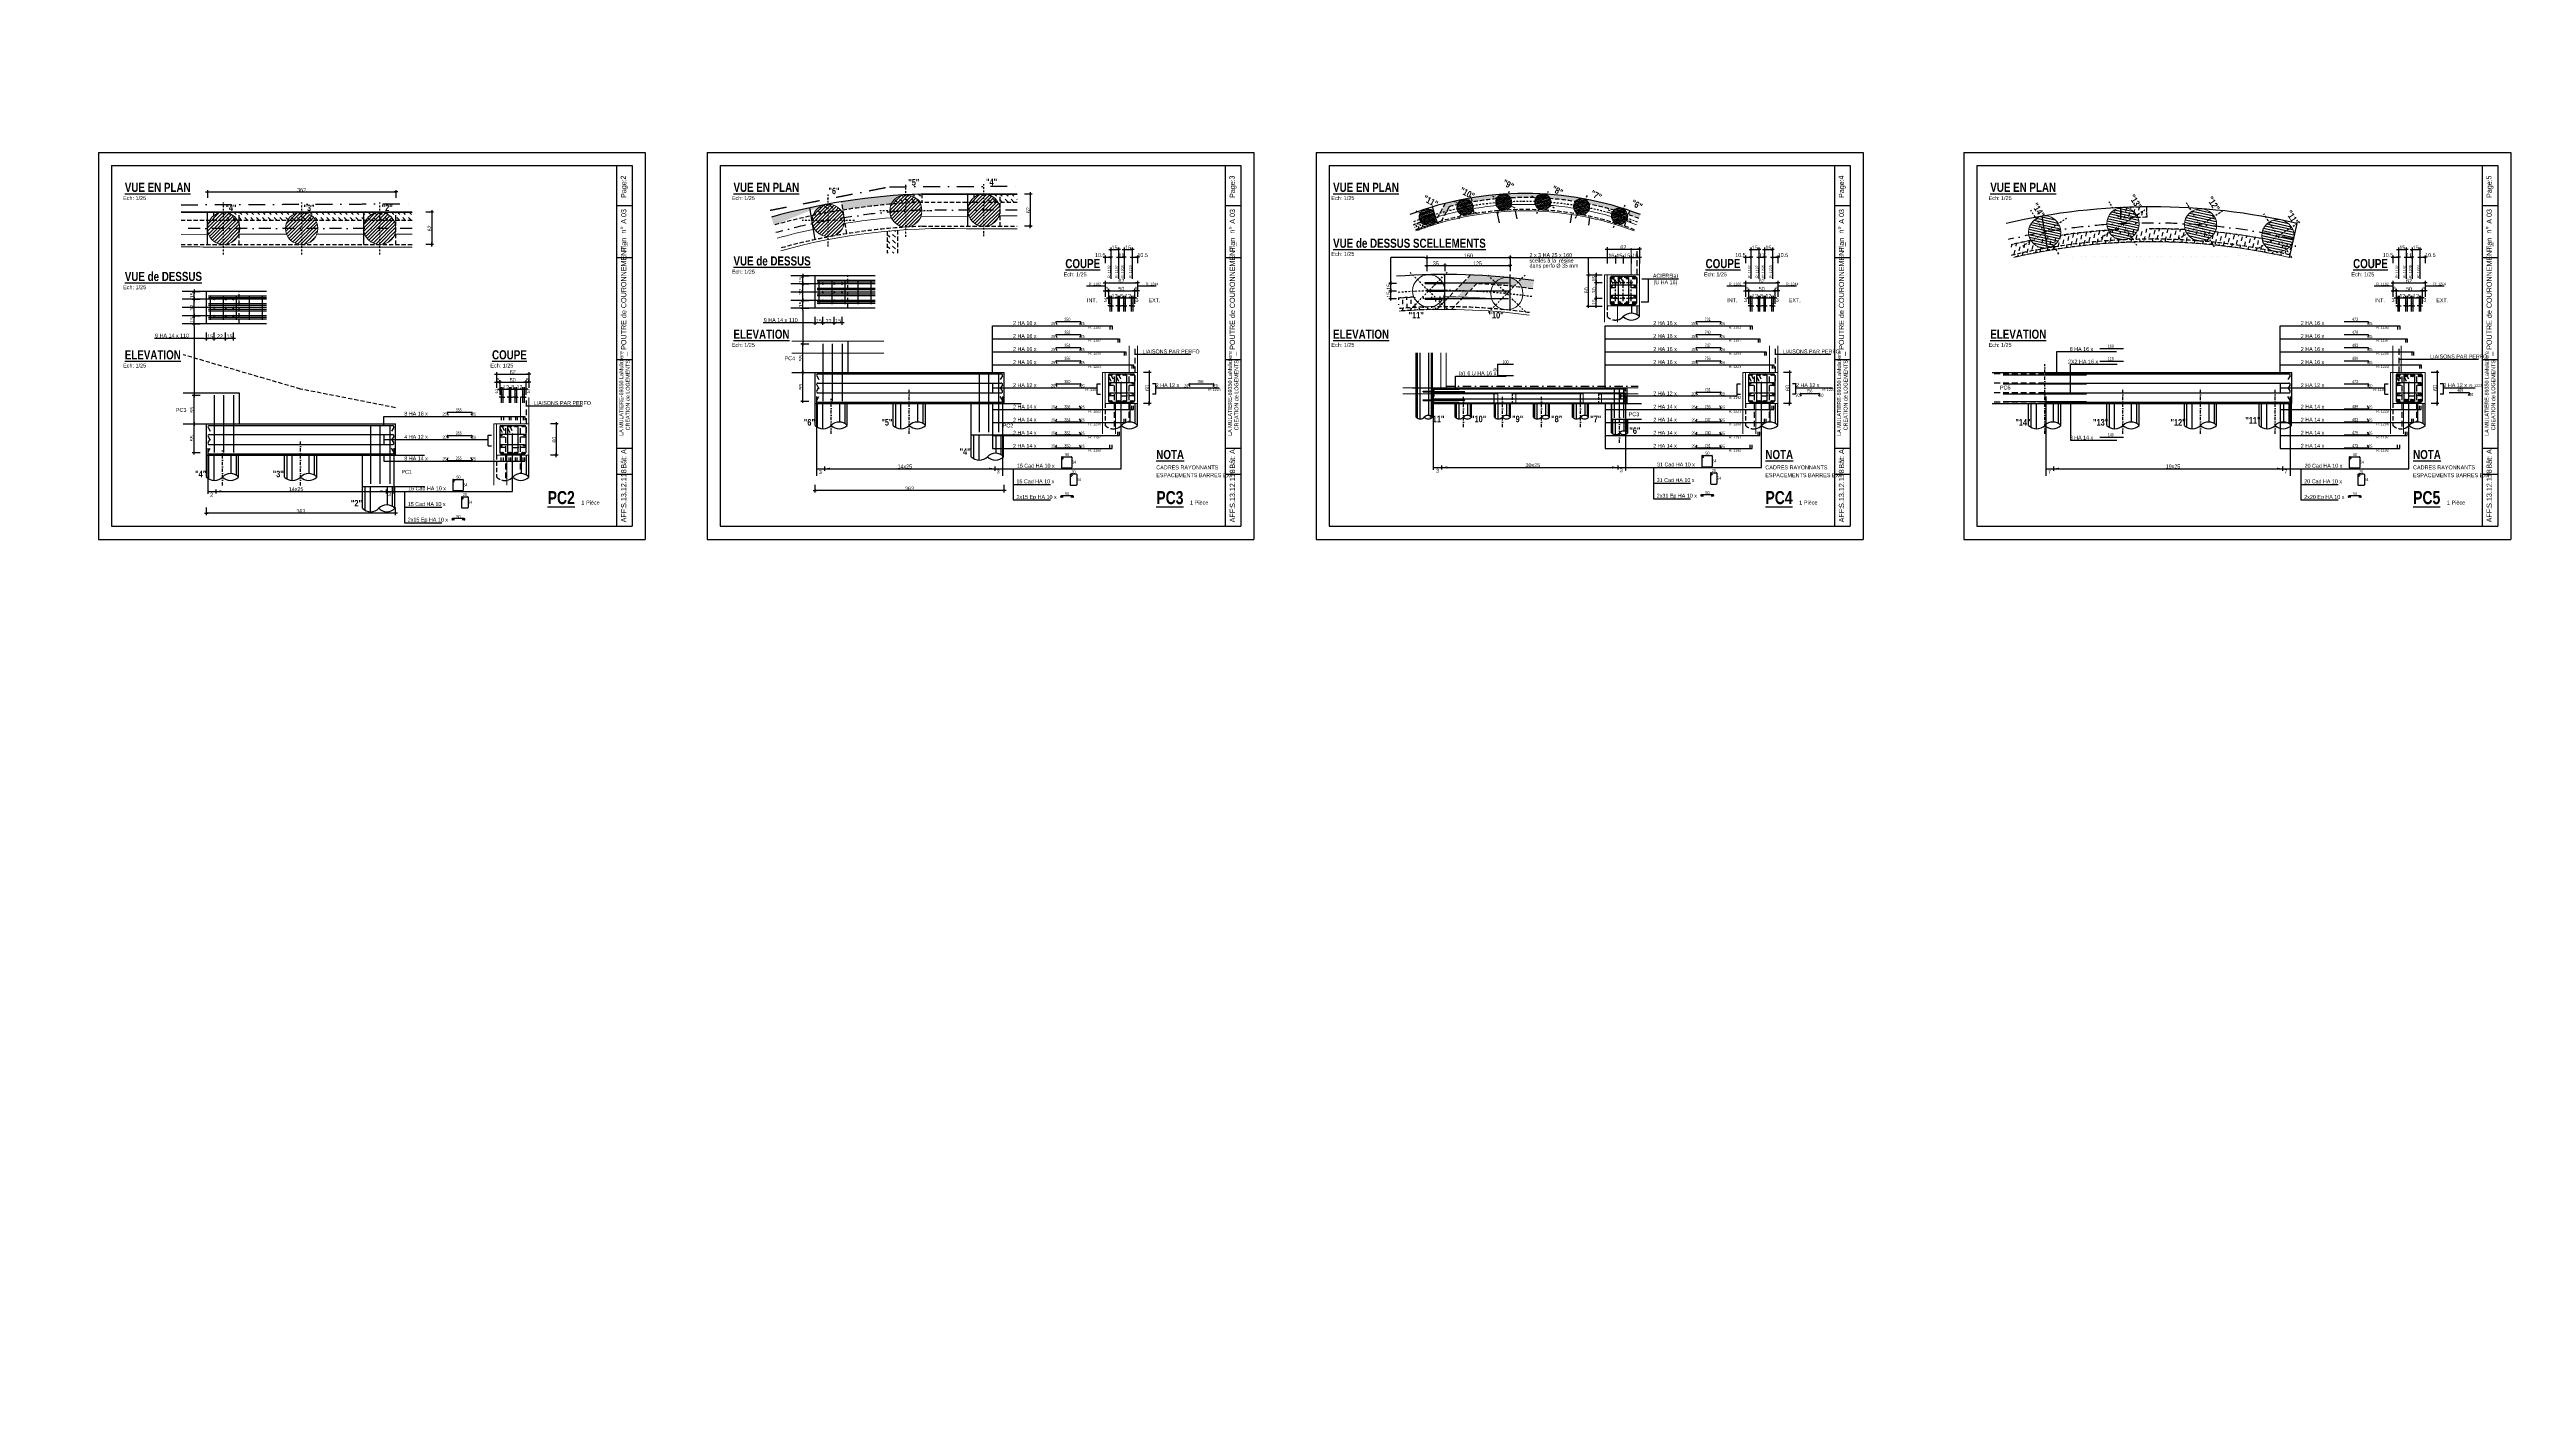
# Model space of a CAD drawing. Header units: centimetres. Extents: x 20328 to 51171, y -21855 to -16644.
# Drawn here: x 24859 to 34310, y -21855 to -16644 of the extents above; entities that cross this region are included whole.
import ezdxf
from ezdxf.enums import TextEntityAlignment as Align

# ---------------------------------------------------------------- set-up
doc = ezdxf.new("R2010")
doc.units = ezdxf.units.CM
doc.header["$LTSCALE"] = 25.4
doc.header["$PDMODE"] = 1
doc.header["$PDSIZE"] = -2
doc.linetypes.add('CACHEX2', pattern=[19.05, 12.7, -6.35])
doc.linetypes.add('TIRETPTX2', pattern=[50.8, 25.4, -12.7, 0, -12.7])
for name, color, linetype in [('01_cote_gen', 4, 'Continuous'), ('01_fenetres', 171, 'Continuous'), ('01_linteaux', 2, 'Continuous'), ('01_murs_sup', 2, 'CACHEX2'), ('01_poch_murs', 253, 'Continuous'), ('01_texte', 230, 'Continuous'), ('AA_COTES', 2, 'Continuous')]:
    doc.layers.add(name, color=color, linetype=linetype)
for name, color, linetype, lineweight in [('01_murs_coup', 5, 'Continuous', 60), ('01_PIEUX', 5, 'Continuous', 60), ('B Général', 7, 'Continuous', 5)]:
    doc.layers.add(name, color=color, linetype=linetype, lineweight=lineweight)
doc.styles.add('impact', font='impact.ttf')
doc.styles.add('MATTE_TXT', font='arial.ttf')
doc.styles.add('STYLE2', font='ARIALN.TTF')
doc.dimstyles.new('JB25', dxfattribs={"dimscale": 0.1, "dimtxt": 150, "dimasz": 15, "dimexe": 0.1, "dimexo": 0.1, "dimgap": 0.09, "dimtad": 1, "dimdec": 1, "dimlfac": 0.5, "dimdsep": 46, "dimtxsty": 'STYLE2', "dimblk1": 'BOND_G', "dimblk2": 'BOND_D', "dimsah": 1, "dimcen": 1.5, "dimdle": 0.01, "dimse1": 1, "dimse2": 1, "dimclrd": 4, "dimclre": 2, "dimclrt": 6, "dimazin": 2, "dimtfac": 2.333333, "dimtdec": 1, "dimtix": 1, "dimtmove": 2, "dimatfit": 3, "dimldrblk": 'BOND_G', "dimfxl": 1, "dimtolj": 1, "dimtzin": 0, "dimarcsym": 0})
pattern_1 = [(135, (-13262.157, 100.879), (-22.4506403, 2e-15), [15.875, -15.875])]
pattern_2 = [(107.048023, (16808.495, 37.6584), (-9.915783, 5.2616595), [7.9375, -7.9375])]

# ---------------------------------------------------------------- blocks, each defined once
blk = doc.blocks.new('BOND_G')
at = {"layer": 'AA_COTES', "color": 0}
for p, q in [((5, 0), (-5, 0)), ((1.8, 1.8), (-1.8, -1.8)), ((0, -5), (0, 15))]:
    blk.add_line(p, q, dxfattribs=at)
blk = doc.blocks.new('BOND_D')
at = {"layer": 'AA_COTES', "color": 0}
for p, q in [((5, 0), (-5, 0)), ((-1.8, -1.8), (1.8, 1.8)), ((0, 5), (0, -15))]:
    blk.add_line(p, q, dxfattribs=at)
blk = doc.blocks.new('*D47')
at = {"layer": '01_cote_gen', "color": 4, "lineweight": -2, "ltscale": 3, "transparency": 16777216}
blk.add_line((26805.7, -18084), (26805.7, -18201), dxfattribs=at)
at = {"layer": 'Defpoints', "color": 0, "ltscale": 3, "transparency": 16777216}
for p in [(26700.7, -18082.5), (26700.7, -18202.5), (26805.7, -18202.5)]:
    blk.add_point(p, dxfattribs=at)
at = {"layer": '01_cote_gen', "color": 4, "lineweight": -2, "ltscale": 3, "transparency": 16777216, "xscale": 1.5, "yscale": 1.5, "zscale": 1.5}
for name, p, rotation in [('BOND_G', (26805.7, -18082.5), 90), ('BOND_D', (26805.7, -18202.5), 270)]:
    blk.add_blockref(name, p, dxfattribs=dict(at, rotation=rotation))
at = {"layer": '01_cote_gen', "color": 6, "ltscale": 3, "transparency": 16777216, "insert": (26798.1, -18142.5), "char_height": 15, "attachment_point": 5, "rotation": 90, "style": 'STYLE2'}
blk.add_mtext('\\A1;60', dxfattribs=at)
blk = doc.blocks.new('*D39')
at = {"layer": '01_cote_gen', "color": 4, "lineweight": -2, "ltscale": 3, "transparency": 16777216}
blk.add_line((26578.2, -17890.8), (26699.2, -17890.8), dxfattribs=at)
at = {"layer": 'Defpoints', "color": 0, "ltscale": 3, "transparency": 16777216}
for p in [(26700.7, -17890.8), (26576.7, -18018.5), (26700.7, -18018.5)]:
    blk.add_point(p, dxfattribs=at)
at = {"layer": '01_cote_gen', "color": 4, "lineweight": -2, "ltscale": 3, "transparency": 16777216, "xscale": 1.5, "yscale": 1.5, "zscale": 1.5, "rotation": 180}
blk.add_blockref('BOND_G', (26576.7, -17890.8), dxfattribs=at)
at = {"layer": '01_cote_gen', "color": 4, "lineweight": -2, "ltscale": 3, "transparency": 16777216, "xscale": 1.5, "yscale": 1.5, "zscale": 1.5}
blk.add_blockref('BOND_D', (26700.7, -17890.8), dxfattribs=at)
at = {"layer": '01_cote_gen', "color": 6, "ltscale": 3, "transparency": 16777216, "insert": (26638.7, -17883.1), "char_height": 15, "attachment_point": 5, "style": 'STYLE2'}
blk.add_mtext('\\A1;62', dxfattribs=at)
blk = doc.blocks.new('*D40')
at = {"layer": '01_cote_gen', "color": 4, "lineweight": -2, "ltscale": 3, "transparency": 16777216}
blk.add_line((26186.9, -18425.2), (25463.9, -18425.2), dxfattribs=at)
at = {"layer": 'Defpoints', "color": 0, "ltscale": 3, "transparency": 16777216}
for p in [(25462.4, -18242.7), (26188.4, -18242.7), (25462.4, -18425.2)]:
    blk.add_point(p, dxfattribs=at)
at = {"layer": '01_cote_gen', "color": 4, "lineweight": -2, "ltscale": 3, "transparency": 16777216, "xscale": 1.5, "yscale": 1.5, "zscale": 1.5, "rotation": 180}
blk.add_blockref('BOND_D', (25462.4, -18425.2), dxfattribs=at)
at = {"layer": '01_cote_gen', "color": 4, "lineweight": -2, "ltscale": 3, "transparency": 16777216, "xscale": 1.5, "yscale": 1.5, "zscale": 1.5}
blk.add_blockref('BOND_G', (26188.4, -18425.2), dxfattribs=at)
at = {"layer": '01_cote_gen', "color": 6, "ltscale": 3, "transparency": 16777216, "insert": (25825.4, -18417.6), "char_height": 15, "attachment_point": 5, "style": 'STYLE2'}
blk.add_mtext('\\A1;363', dxfattribs=at)
blk = doc.blocks.new('*D27')
at = {"layer": '01_cote_gen', "color": 4, "lineweight": -2, "ltscale": 3, "transparency": 16777216}
blk.add_line((26590.2, -17921.6), (26687.2, -17921.6), dxfattribs=at)
at = {"layer": 'Defpoints', "color": 0, "ltscale": 3, "transparency": 16777216}
for p in [(26688.7, -17921.6), (26588.7, -18084.8), (26688.7, -18084.8)]:
    blk.add_point(p, dxfattribs=at)
at = {"layer": '01_cote_gen', "color": 4, "lineweight": -2, "ltscale": 3, "transparency": 16777216, "xscale": 1.5, "yscale": 1.5, "zscale": 1.5, "rotation": 180}
blk.add_blockref('BOND_G', (26588.7, -17921.6), dxfattribs=at)
at = {"layer": '01_cote_gen', "color": 4, "lineweight": -2, "ltscale": 3, "transparency": 16777216, "xscale": 1.5, "yscale": 1.5, "zscale": 1.5}
blk.add_blockref('BOND_D', (26688.7, -17921.6), dxfattribs=at)
at = {"layer": '01_cote_gen', "color": 6, "ltscale": 3, "transparency": 16777216, "insert": (26638.7, -17913.9), "char_height": 15, "attachment_point": 5, "style": 'STYLE2'}
blk.add_mtext('\\A1;50', dxfattribs=at)
blk = doc.blocks.new('*D41')
at = {"layer": '01_cote_gen', "color": 4, "lineweight": -2, "ltscale": 3, "transparency": 16777216}
blk.add_line((26590.2, -17948.6), (26593.2, -17948.6), dxfattribs=at)
at = {"layer": 'Defpoints', "color": 0, "ltscale": 3, "transparency": 16777216}
for p in [(26594.7, -17948.6), (26588.7, -18106.6), (26594.7, -18091.5)]:
    blk.add_point(p, dxfattribs=at)
at = {"layer": '01_cote_gen', "color": 4, "lineweight": -2, "ltscale": 3, "transparency": 16777216, "xscale": 1.5, "yscale": 1.5, "zscale": 1.5, "rotation": 180}
blk.add_blockref('BOND_G', (26588.7, -17948.6), dxfattribs=at)
at = {"layer": '01_cote_gen', "color": 4, "lineweight": -2, "ltscale": 3, "transparency": 16777216, "xscale": 1.5, "yscale": 1.5, "zscale": 1.5}
blk.add_blockref('BOND_D', (26594.7, -17948.6), dxfattribs=at)
at = {"layer": '01_cote_gen', "color": 6, "ltscale": 3, "transparency": 16777216, "insert": (26576.8, -17956.7), "char_height": 15, "attachment_point": 5, "style": 'STYLE2'}
blk.add_mtext('\\A1;3', dxfattribs=at)
blk = doc.blocks.new('*D42')
at = {"layer": '01_cote_gen', "color": 4, "lineweight": -2, "ltscale": 3, "transparency": 16777216}
for p, q in [((26593.2, -17979), (26591.7, -17979)), ((26600.7, -17979), (26594.7, -17979)), ((26602.2, -17979), (26603.7, -17979))]:
    blk.add_line(p, q, dxfattribs=at)
at = {"layer": 'Defpoints', "color": 0, "ltscale": 3, "transparency": 16777216}
for p in [(26594.7, -17979), (26594.7, -18091.5), (26600.7, -18091.5)]:
    blk.add_point(p, dxfattribs=at)
at = {"layer": '01_cote_gen', "color": 4, "lineweight": -2, "ltscale": 3, "transparency": 16777216, "xscale": 1.5, "yscale": 1.5, "zscale": 1.5}
blk.add_blockref('BOND_D', (26594.7, -17979), dxfattribs=at)
at = {"layer": '01_cote_gen', "color": 4, "lineweight": -2, "ltscale": 3, "transparency": 16777216, "xscale": 1.5, "yscale": 1.5, "zscale": 1.5, "rotation": 180}
blk.add_blockref('BOND_G', (26600.7, -17979), dxfattribs=at)
at = {"layer": '01_cote_gen', "color": 6, "ltscale": 3, "transparency": 16777216, "insert": (26597.7, -17971.3), "char_height": 15, "attachment_point": 5, "style": 'STYLE2'}
blk.add_mtext('\\A1;3', dxfattribs=at)
blk = doc.blocks.new('*D43')
at = {"layer": '01_cote_gen', "color": 4, "lineweight": -2, "ltscale": 3, "transparency": 16777216}
blk.add_line((26602.2, -17948.6), (26623.2, -17948.6), dxfattribs=at)
at = {"layer": 'Defpoints', "color": 0, "ltscale": 3, "transparency": 16777216}
for p in [(26624.7, -17948.6), (26600.7, -18091.5), (26624.7, -18091.5)]:
    blk.add_point(p, dxfattribs=at)
at = {"layer": '01_cote_gen', "color": 4, "lineweight": -2, "ltscale": 3, "transparency": 16777216, "xscale": 1.5, "yscale": 1.5, "zscale": 1.5, "rotation": 180}
blk.add_blockref('BOND_G', (26600.7, -17948.6), dxfattribs=at)
at = {"layer": '01_cote_gen', "color": 4, "lineweight": -2, "ltscale": 3, "transparency": 16777216, "xscale": 1.5, "yscale": 1.5, "zscale": 1.5}
blk.add_blockref('BOND_D', (26624.7, -17948.6), dxfattribs=at)
at = {"layer": '01_cote_gen', "color": 6, "ltscale": 3, "transparency": 16777216, "insert": (26612.7, -17941.1), "char_height": 15, "attachment_point": 5, "style": 'STYLE2'}
blk.add_mtext('\\A1;12', dxfattribs=at)
blk = doc.blocks.new('*D28')
at = {"layer": '01_cote_gen', "color": 4, "lineweight": -2, "ltscale": 3, "transparency": 16777216}
for p, q in [((26623.2, -17979), (26621.7, -17979)), ((26630.7, -17979), (26624.7, -17979)), ((26632.2, -17979), (26633.7, -17979))]:
    blk.add_line(p, q, dxfattribs=at)
at = {"layer": 'Defpoints', "color": 0, "ltscale": 3, "transparency": 16777216}
for p in [(26624.7, -17979), (26624.7, -18091.5), (26630.7, -18091.5)]:
    blk.add_point(p, dxfattribs=at)
at = {"layer": '01_cote_gen', "color": 4, "lineweight": -2, "ltscale": 3, "transparency": 16777216, "xscale": 1.5, "yscale": 1.5, "zscale": 1.5}
blk.add_blockref('BOND_D', (26624.7, -17979), dxfattribs=at)
at = {"layer": '01_cote_gen', "color": 4, "lineweight": -2, "ltscale": 3, "transparency": 16777216, "xscale": 1.5, "yscale": 1.5, "zscale": 1.5, "rotation": 180}
blk.add_blockref('BOND_G', (26630.7, -17979), dxfattribs=at)
at = {"layer": '01_cote_gen', "color": 6, "ltscale": 3, "transparency": 16777216, "insert": (26627.7, -17971.3), "char_height": 15, "attachment_point": 5, "style": 'STYLE2'}
blk.add_mtext('\\A1;3', dxfattribs=at)
blk = doc.blocks.new('*D29')
at = {"layer": '01_cote_gen', "color": 4, "lineweight": -2, "ltscale": 3, "transparency": 16777216}
for p, q in [((26645.2, -17979), (26643.7, -17979)), ((26652.7, -17979), (26646.7, -17979)), ((26654.2, -17979), (26655.7, -17979))]:
    blk.add_line(p, q, dxfattribs=at)
at = {"layer": 'Defpoints', "color": 0, "ltscale": 3, "transparency": 16777216}
for p in [(26646.7, -17979), (26646.7, -18091.5), (26652.7, -18091.5)]:
    blk.add_point(p, dxfattribs=at)
at = {"layer": '01_cote_gen', "color": 4, "lineweight": -2, "ltscale": 3, "transparency": 16777216, "xscale": 1.5, "yscale": 1.5, "zscale": 1.5}
blk.add_blockref('BOND_D', (26646.7, -17979), dxfattribs=at)
at = {"layer": '01_cote_gen', "color": 4, "lineweight": -2, "ltscale": 3, "transparency": 16777216, "xscale": 1.5, "yscale": 1.5, "zscale": 1.5, "rotation": 180}
blk.add_blockref('BOND_G', (26652.7, -17979), dxfattribs=at)
at = {"layer": '01_cote_gen', "color": 6, "ltscale": 3, "transparency": 16777216, "insert": (26649.7, -17971.3), "char_height": 15, "attachment_point": 5, "style": 'STYLE2'}
blk.add_mtext('\\A1;3', dxfattribs=at)
blk = doc.blocks.new('*D30')
at = {"layer": '01_cote_gen', "color": 4, "lineweight": -2, "ltscale": 3, "transparency": 16777216}
for p, q in [((26675.2, -17979), (26673.7, -17979)), ((26682.7, -17979), (26676.7, -17979)), ((26684.2, -17979), (26685.7, -17979))]:
    blk.add_line(p, q, dxfattribs=at)
at = {"layer": 'Defpoints', "color": 0, "ltscale": 3, "transparency": 16777216}
for p in [(26676.7, -17979), (26676.7, -18091.5), (26682.7, -18091.5)]:
    blk.add_point(p, dxfattribs=at)
at = {"layer": '01_cote_gen', "color": 4, "lineweight": -2, "ltscale": 3, "transparency": 16777216, "xscale": 1.5, "yscale": 1.5, "zscale": 1.5}
blk.add_blockref('BOND_D', (26676.7, -17979), dxfattribs=at)
at = {"layer": '01_cote_gen', "color": 4, "lineweight": -2, "ltscale": 3, "transparency": 16777216, "xscale": 1.5, "yscale": 1.5, "zscale": 1.5, "rotation": 180}
blk.add_blockref('BOND_G', (26682.7, -17979), dxfattribs=at)
at = {"layer": '01_cote_gen', "color": 6, "ltscale": 3, "transparency": 16777216, "insert": (26679.7, -17971.3), "char_height": 15, "attachment_point": 5, "style": 'STYLE2'}
blk.add_mtext('\\A1;3', dxfattribs=at)
blk = doc.blocks.new('*D31')
at = {"layer": '01_cote_gen', "color": 4, "lineweight": -2, "ltscale": 3, "transparency": 16777216}
blk.add_line((26632.2, -17948.6), (26645.2, -17948.6), dxfattribs=at)
at = {"layer": 'Defpoints', "color": 0, "ltscale": 3, "transparency": 16777216}
for p in [(26646.7, -17948.6), (26630.7, -17984.7), (26646.7, -17984.7)]:
    blk.add_point(p, dxfattribs=at)
at = {"layer": '01_cote_gen', "color": 4, "lineweight": -2, "ltscale": 3, "transparency": 16777216, "xscale": 1.5, "yscale": 1.5, "zscale": 1.5, "rotation": 180}
blk.add_blockref('BOND_G', (26630.7, -17948.6), dxfattribs=at)
at = {"layer": '01_cote_gen', "color": 4, "lineweight": -2, "ltscale": 3, "transparency": 16777216, "xscale": 1.5, "yscale": 1.5, "zscale": 1.5}
blk.add_blockref('BOND_D', (26646.7, -17948.6), dxfattribs=at)
at = {"layer": '01_cote_gen', "color": 6, "ltscale": 3, "transparency": 16777216, "insert": (26638.7, -17940.9), "char_height": 15, "attachment_point": 5, "style": 'STYLE2'}
blk.add_mtext('\\A1;8', dxfattribs=at)
blk = doc.blocks.new('*D32')
at = {"layer": '01_cote_gen', "color": 4, "lineweight": -2, "ltscale": 3, "transparency": 16777216}
blk.add_line((26654.2, -17948.6), (26675.2, -17948.6), dxfattribs=at)
at = {"layer": 'Defpoints', "color": 0, "ltscale": 3, "transparency": 16777216}
for p in [(26676.7, -17948.6), (26652.7, -17983.9), (26676.7, -17983.9)]:
    blk.add_point(p, dxfattribs=at)
at = {"layer": '01_cote_gen', "color": 4, "lineweight": -2, "ltscale": 3, "transparency": 16777216, "xscale": 1.5, "yscale": 1.5, "zscale": 1.5, "rotation": 180}
blk.add_blockref('BOND_G', (26652.7, -17948.6), dxfattribs=at)
at = {"layer": '01_cote_gen', "color": 4, "lineweight": -2, "ltscale": 3, "transparency": 16777216, "xscale": 1.5, "yscale": 1.5, "zscale": 1.5}
blk.add_blockref('BOND_D', (26676.7, -17948.6), dxfattribs=at)
at = {"layer": '01_cote_gen', "color": 6, "ltscale": 3, "transparency": 16777216, "insert": (26664.7, -17941.1), "char_height": 15, "attachment_point": 5, "style": 'STYLE2'}
blk.add_mtext('\\A1;12', dxfattribs=at)
blk = doc.blocks.new('*D33')
at = {"layer": '01_cote_gen', "color": 4, "lineweight": -2, "ltscale": 3, "transparency": 16777216}
blk.add_line((26684.2, -17948.6), (26687.2, -17948.6), dxfattribs=at)
at = {"layer": 'Defpoints', "color": 0, "ltscale": 3, "transparency": 16777216}
for p in [(26688.7, -17944.1), (26688.7, -17948.6), (26682.7, -17986.5)]:
    blk.add_point(p, dxfattribs=at)
at = {"layer": '01_cote_gen', "color": 4, "lineweight": -2, "ltscale": 3, "transparency": 16777216, "xscale": 1.5, "yscale": 1.5, "zscale": 1.5, "rotation": 180}
blk.add_blockref('BOND_G', (26682.7, -17948.6), dxfattribs=at)
at = {"layer": '01_cote_gen', "color": 4, "lineweight": -2, "ltscale": 3, "transparency": 16777216, "xscale": 1.5, "yscale": 1.5, "zscale": 1.5}
blk.add_blockref('BOND_D', (26688.7, -17948.6), dxfattribs=at)
at = {"layer": '01_cote_gen', "color": 6, "ltscale": 3, "transparency": 16777216, "insert": (26698.7, -17956.5), "char_height": 15, "attachment_point": 5, "style": 'STYLE2'}
blk.add_mtext('\\A1;3', dxfattribs=at)
blk = doc.blocks.new('*D34')
at = {"layer": '01_cote_gen', "color": 4, "lineweight": -2, "ltscale": 3, "transparency": 16777216}
blk.add_line((26690.2, -17921.6), (26699.2, -17921.6), dxfattribs=at)
at = {"layer": 'Defpoints', "color": 0, "ltscale": 3, "transparency": 16777216}
for p in [(26688.7, -17929.1), (26700.7, -17913.3), (26700.7, -17921.6)]:
    blk.add_point(p, dxfattribs=at)
at = {"layer": '01_cote_gen', "color": 4, "lineweight": -2, "ltscale": 3, "transparency": 16777216, "xscale": 1.5, "yscale": 1.5, "zscale": 1.5, "rotation": 180}
blk.add_blockref('BOND_G', (26688.7, -17921.6), dxfattribs=at)
at = {"layer": '01_cote_gen', "color": 4, "lineweight": -2, "ltscale": 3, "transparency": 16777216, "xscale": 1.5, "yscale": 1.5, "zscale": 1.5}
blk.add_blockref('BOND_D', (26700.7, -17921.6), dxfattribs=at)
at = {"layer": '01_cote_gen', "color": 6, "ltscale": 3, "transparency": 16777216, "insert": (26694.7, -17913.9), "char_height": 15, "attachment_point": 5, "style": 'STYLE2'}
blk.add_mtext('\\A1;6', dxfattribs=at)
blk = doc.blocks.new('*D35')
at = {"layer": '01_cote_gen', "color": 4, "lineweight": -2, "ltscale": 3, "transparency": 16777216}
blk.add_line((26578.2, -17921.6), (26587.2, -17921.6), dxfattribs=at)
at = {"layer": 'Defpoints', "color": 0, "ltscale": 3, "transparency": 16777216}
for p in [(26576.7, -17913.3), (26588.7, -17921.6), (26588.7, -17929.1)]:
    blk.add_point(p, dxfattribs=at)
at = {"layer": '01_cote_gen', "color": 4, "lineweight": -2, "ltscale": 3, "transparency": 16777216, "xscale": 1.5, "yscale": 1.5, "zscale": 1.5, "rotation": 180}
blk.add_blockref('BOND_G', (26576.7, -17921.6), dxfattribs=at)
at = {"layer": '01_cote_gen', "color": 4, "lineweight": -2, "ltscale": 3, "transparency": 16777216, "xscale": 1.5, "yscale": 1.5, "zscale": 1.5}
blk.add_blockref('BOND_D', (26588.7, -17921.6), dxfattribs=at)
at = {"layer": '01_cote_gen', "color": 6, "ltscale": 3, "transparency": 16777216, "insert": (26582.7, -17913.9), "char_height": 15, "attachment_point": 5, "style": 'STYLE2'}
blk.add_mtext('\\A1;6', dxfattribs=at)
blk = doc.blocks.new('*D36')
at = {"layer": '01_cote_gen', "color": 4, "lineweight": -2, "ltscale": 3, "transparency": 16777216}
blk.add_line((25564.9, -17753.9), (25537.9, -17753.9), dxfattribs=at)
at = {"layer": 'Defpoints', "color": 0, "ltscale": 3, "transparency": 16777216}
for p in [(25536.4, -17690.5), (25536.4, -17753.9), (25566.4, -17690.5)]:
    blk.add_point(p, dxfattribs=at)
at = {"layer": '01_cote_gen', "color": 4, "lineweight": -2, "ltscale": 3, "transparency": 16777216, "xscale": 1.5, "yscale": 1.5, "zscale": 1.5, "rotation": 180}
blk.add_blockref('BOND_D', (25536.4, -17753.9), dxfattribs=at)
at = {"layer": '01_cote_gen', "color": 4, "lineweight": -2, "ltscale": 3, "transparency": 16777216, "xscale": 1.5, "yscale": 1.5, "zscale": 1.5}
blk.add_blockref('BOND_G', (25566.4, -17753.9), dxfattribs=at)
at = {"layer": '01_cote_gen', "color": 6, "ltscale": 3, "transparency": 16777216, "insert": (25551.4, -17746.2), "char_height": 15, "attachment_point": 5, "style": 'STYLE2'}
blk.add_mtext('\\A1;15', dxfattribs=at)
blk = doc.blocks.new('*D37')
at = {"layer": '01_cote_gen', "color": 4, "lineweight": -2, "ltscale": 3, "transparency": 16777216}
blk.add_line((25534.9, -17753.9), (25493.9, -17753.9), dxfattribs=at)
at = {"layer": 'Defpoints', "color": 0, "ltscale": 3, "transparency": 16777216}
for p in [(25492.4, -17708.1), (25492.4, -17753.9), (25536.4, -17731.4)]:
    blk.add_point(p, dxfattribs=at)
at = {"layer": '01_cote_gen', "color": 4, "lineweight": -2, "ltscale": 3, "transparency": 16777216, "xscale": 1.5, "yscale": 1.5, "zscale": 1.5, "rotation": 180}
blk.add_blockref('BOND_D', (25492.4, -17753.9), dxfattribs=at)
at = {"layer": '01_cote_gen', "color": 4, "lineweight": -2, "ltscale": 3, "transparency": 16777216, "xscale": 1.5, "yscale": 1.5, "zscale": 1.5}
blk.add_blockref('BOND_G', (25536.4, -17753.9), dxfattribs=at)
at = {"layer": '01_cote_gen', "color": 6, "ltscale": 3, "transparency": 16777216, "insert": (25514.4, -17746.4), "char_height": 15, "attachment_point": 5, "style": 'STYLE2'}
blk.add_mtext('\\A1;22', dxfattribs=at)
blk = doc.blocks.new('*D38')
at = {"layer": '01_cote_gen', "color": 4, "lineweight": -2, "ltscale": 3, "transparency": 16777216}
blk.add_line((25490.9, -17753.9), (25463.9, -17753.9), dxfattribs=at)
at = {"layer": 'Defpoints', "color": 0, "ltscale": 3, "transparency": 16777216}
for p in [(25462.4, -17711.1), (25462.4, -17753.9), (25492.4, -17711.1)]:
    blk.add_point(p, dxfattribs=at)
at = {"layer": '01_cote_gen', "color": 4, "lineweight": -2, "ltscale": 3, "transparency": 16777216, "xscale": 1.5, "yscale": 1.5, "zscale": 1.5, "rotation": 180}
blk.add_blockref('BOND_D', (25462.4, -17753.9), dxfattribs=at)
at = {"layer": '01_cote_gen', "color": 4, "lineweight": -2, "ltscale": 3, "transparency": 16777216, "xscale": 1.5, "yscale": 1.5, "zscale": 1.5}
blk.add_blockref('BOND_G', (25492.4, -17753.9), dxfattribs=at)
at = {"layer": '01_cote_gen', "color": 6, "ltscale": 3, "transparency": 16777216, "insert": (25477.4, -17746.2), "char_height": 15, "attachment_point": 5, "style": 'STYLE2'}
blk.add_mtext('\\A1;15', dxfattribs=at)
blk = doc.blocks.new('*D44')
at = {"layer": '01_cote_gen', "color": 4, "lineweight": -2, "ltscale": 3, "transparency": 16777216}
blk.add_line((25415.9, -17696.1), (25415.9, -17669.1), dxfattribs=at)
at = {"layer": 'Defpoints', "color": 0, "ltscale": 3, "transparency": 16777216}
for p in [(25415.9, -17667.6), (25451.1, -17667.6), (25462.4, -17697.6)]:
    blk.add_point(p, dxfattribs=at)
at = {"layer": '01_cote_gen', "color": 4, "lineweight": -2, "ltscale": 3, "transparency": 16777216, "xscale": 1.5, "yscale": 1.5, "zscale": 1.5}
for name, p, rotation in [('BOND_D', (25415.9, -17667.6), 90), ('BOND_G', (25415.9, -17697.6), 270)]:
    blk.add_blockref(name, p, dxfattribs=dict(at, rotation=rotation))
at = {"layer": '01_cote_gen', "color": 6, "ltscale": 3, "transparency": 16777216, "insert": (25408.2, -17682.6), "char_height": 15, "attachment_point": 5, "rotation": 90, "style": 'STYLE2'}
blk.add_mtext('\\A1;15', dxfattribs=at)
blk = doc.blocks.new('*D45')
at = {"layer": '01_cote_gen', "color": 4, "lineweight": -2, "ltscale": 3, "transparency": 16777216}
blk.add_line((25415.9, -17666.1), (25415.9, -17605.1), dxfattribs=at)
at = {"layer": 'Defpoints', "color": 0, "ltscale": 3, "transparency": 16777216}
for p in [(25415.9, -17603.6), (25434, -17667.6), (25441.7, -17603.6)]:
    blk.add_point(p, dxfattribs=at)
at = {"layer": '01_cote_gen', "color": 4, "lineweight": -2, "ltscale": 3, "transparency": 16777216, "xscale": 1.5, "yscale": 1.5, "zscale": 1.5}
for name, p, rotation in [('BOND_D', (25415.9, -17603.6), 90), ('BOND_G', (25415.9, -17667.6), 270)]:
    blk.add_blockref(name, p, dxfattribs=dict(at, rotation=rotation))
at = {"layer": '01_cote_gen', "color": 6, "ltscale": 3, "transparency": 16777216, "insert": (25408.2, -17635.6), "char_height": 15, "attachment_point": 5, "rotation": 90, "style": 'STYLE2'}
blk.add_mtext('\\A1;32', dxfattribs=at)
blk = doc.blocks.new('*D46')
at = {"layer": '01_cote_gen', "color": 4, "lineweight": -2, "ltscale": 3, "transparency": 16777216}
blk.add_line((25415.9, -17602.1), (25415.9, -17575.1), dxfattribs=at)
at = {"layer": 'Defpoints', "color": 0, "ltscale": 3, "transparency": 16777216}
for p in [(25415.9, -17573.6), (25441.9, -17573.6), (25438.4, -17603.6)]:
    blk.add_point(p, dxfattribs=at)
at = {"layer": '01_cote_gen', "color": 4, "lineweight": -2, "ltscale": 3, "transparency": 16777216, "xscale": 1.5, "yscale": 1.5, "zscale": 1.5}
for name, p, rotation in [('BOND_D', (25415.9, -17573.6), 90), ('BOND_G', (25415.9, -17603.6), 270)]:
    blk.add_blockref(name, p, dxfattribs=dict(at, rotation=rotation))
at = {"layer": '01_cote_gen', "color": 6, "ltscale": 3, "transparency": 16777216, "insert": (25408.2, -17588.6), "char_height": 15, "attachment_point": 5, "rotation": 90, "style": 'STYLE2'}
blk.add_mtext('\\A1;15', dxfattribs=at)
blk = doc.blocks.new('*D48')
at = {"layer": '01_cote_gen', "color": 4, "lineweight": -2, "ltscale": 3, "transparency": 16777216}
blk.add_line((25415.9, -18191), (25415.9, -18084), dxfattribs=at)
at = {"layer": 'Defpoints', "color": 0, "ltscale": 3, "transparency": 16777216}
for p in [(25415.9, -18082.5), (25492.4, -18082.5), (25492.4, -18192.5)]:
    blk.add_point(p, dxfattribs=at)
at = {"layer": '01_cote_gen', "color": 4, "lineweight": -2, "ltscale": 3, "transparency": 16777216, "xscale": 1.5, "yscale": 1.5, "zscale": 1.5}
for name, p, rotation in [('BOND_D', (25415.9, -18082.5), 90), ('BOND_G', (25415.9, -18192.5), 270)]:
    blk.add_blockref(name, p, dxfattribs=dict(at, rotation=rotation))
at = {"layer": '01_cote_gen', "color": 6, "ltscale": 3, "transparency": 16777216, "insert": (25408.2, -18137.5), "char_height": 15, "attachment_point": 5, "rotation": 90, "style": 'STYLE2'}
blk.add_mtext('\\A1;55', dxfattribs=at)
blk = doc.blocks.new('*D49')
at = {"layer": '01_cote_gen', "color": 4, "lineweight": -2, "ltscale": 3, "transparency": 16777216}
blk.add_line((25415.9, -18081), (25415.9, -17974), dxfattribs=at)
at = {"layer": 'Defpoints', "color": 0, "ltscale": 3, "transparency": 16777216}
for p in [(25415.9, -17972.5), (25492.4, -17972.5), (25438.4, -18082.5)]:
    blk.add_point(p, dxfattribs=at)
at = {"layer": '01_cote_gen', "color": 4, "lineweight": -2, "ltscale": 3, "transparency": 16777216, "xscale": 1.5, "yscale": 1.5, "zscale": 1.5}
for name, p, rotation in [('BOND_D', (25415.9, -17972.5), 90), ('BOND_G', (25415.9, -18082.5), 270)]:
    blk.add_blockref(name, p, dxfattribs=dict(at, rotation=rotation))
at = {"layer": '01_cote_gen', "color": 6, "ltscale": 3, "transparency": 16777216, "insert": (25408.2, -18027.5), "char_height": 15, "attachment_point": 5, "rotation": 90, "style": 'STYLE2'}
blk.add_mtext('\\A1;55', dxfattribs=at)
blk = doc.blocks.new('*D52')
at = {"layer": '01_cote_gen', "color": 4, "lineweight": -2, "ltscale": 3, "transparency": 16777216}
blk.add_line((25467.9, -17191.9), (26188.9, -17191.9), dxfattribs=at)
at = {"layer": 'Defpoints', "color": 0, "ltscale": 3, "transparency": 16777216}
for p in [(26190.4, -17191.9), (25466.4, -17269.7), (26190.4, -17269.7)]:
    blk.add_point(p, dxfattribs=at)
at = {"layer": '01_cote_gen', "color": 4, "lineweight": -2, "ltscale": 3, "transparency": 16777216, "xscale": 1.5, "yscale": 1.5, "zscale": 1.5, "rotation": 180}
blk.add_blockref('BOND_G', (25466.4, -17191.9), dxfattribs=at)
at = {"layer": '01_cote_gen', "color": 4, "lineweight": -2, "ltscale": 3, "transparency": 16777216, "xscale": 1.5, "yscale": 1.5, "zscale": 1.5}
blk.add_blockref('BOND_D', (26190.4, -17191.9), dxfattribs=at)
at = {"layer": '01_cote_gen', "color": 6, "ltscale": 3, "transparency": 16777216, "insert": (25828.4, -17184.2), "char_height": 15, "attachment_point": 5, "style": 'STYLE2'}
blk.add_mtext('\\A1;362', dxfattribs=at)
blk = doc.blocks.new('*D53')
at = {"layer": '01_cote_gen', "color": 4, "lineweight": -2, "ltscale": 3, "transparency": 16777216}
blk.add_line((26327.6, -17271.2), (26327.6, -17392.2), dxfattribs=at)
at = {"layer": 'Defpoints', "color": 0, "ltscale": 3, "transparency": 16777216}
for p in [(26252.1, -17269.7), (26252.1, -17393.7), (26327.6, -17393.7)]:
    blk.add_point(p, dxfattribs=at)
at = {"layer": '01_cote_gen', "color": 4, "lineweight": -2, "ltscale": 3, "transparency": 16777216, "xscale": 1.5, "yscale": 1.5, "zscale": 1.5}
for name, p, rotation in [('BOND_G', (26327.6, -17269.7), 90), ('BOND_D', (26327.6, -17393.7), 270)]:
    blk.add_blockref(name, p, dxfattribs=dict(at, rotation=rotation))
at = {"layer": '01_cote_gen', "color": 6, "ltscale": 3, "transparency": 16777216, "insert": (26320, -17331.7), "char_height": 15, "attachment_point": 5, "rotation": 90, "style": 'STYLE2'}
blk.add_mtext('\\A1;62', dxfattribs=at)
blk = doc.blocks.new('*D58')
at = {"layer": '01_cote_gen', "color": 4, "lineweight": -2, "ltscale": 3, "transparency": 16777216}
blk.add_line((29082.7, -17885.8), (29082.7, -18002.8), dxfattribs=at)
at = {"layer": 'Defpoints', "color": 0, "ltscale": 3, "transparency": 16777216}
for p in [(28977.7, -17884.3), (28977.7, -18004.3), (29082.7, -18004.3)]:
    blk.add_point(p, dxfattribs=at)
at = {"layer": '01_cote_gen', "color": 4, "lineweight": -2, "ltscale": 3, "transparency": 16777216, "xscale": 1.5, "yscale": 1.5, "zscale": 1.5}
for name, p, rotation in [('BOND_G', (29082.7, -17884.3), 90), ('BOND_D', (29082.7, -18004.3), 270)]:
    blk.add_blockref(name, p, dxfattribs=dict(at, rotation=rotation))
at = {"layer": '01_cote_gen', "color": 6, "ltscale": 3, "transparency": 16777216, "insert": (29075, -17944.3), "char_height": 15, "attachment_point": 5, "rotation": 90, "style": 'STYLE2'}
blk.add_mtext('\\A1;60', dxfattribs=at)
blk = doc.blocks.new('*D54')
at = {"layer": '01_cote_gen', "color": 4, "lineweight": -2, "ltscale": 3, "transparency": 16777216}
blk.add_line((28523.9, -18338.1), (27800.9, -18338.1), dxfattribs=at)
at = {"layer": 'Defpoints', "color": 0, "ltscale": 3, "transparency": 16777216}
for p in [(27799.4, -18239.6), (28525.4, -18239.6), (27799.4, -18338.1)]:
    blk.add_point(p, dxfattribs=at)
at = {"layer": '01_cote_gen', "color": 4, "lineweight": -2, "ltscale": 3, "transparency": 16777216, "xscale": 1.5, "yscale": 1.5, "zscale": 1.5, "rotation": 180}
blk.add_blockref('BOND_D', (27799.4, -18338.1), dxfattribs=at)
at = {"layer": '01_cote_gen', "color": 4, "lineweight": -2, "ltscale": 3, "transparency": 16777216, "xscale": 1.5, "yscale": 1.5, "zscale": 1.5}
blk.add_blockref('BOND_G', (28525.4, -18338.1), dxfattribs=at)
at = {"layer": '01_cote_gen', "color": 6, "ltscale": 3, "transparency": 16777216, "insert": (28162.4, -18330.4), "char_height": 15, "attachment_point": 5, "style": 'STYLE2'}
blk.add_mtext('\\A1;363', dxfattribs=at)
blk = doc.blocks.new('*D55')
at = {"layer": '01_cote_gen', "color": 4, "lineweight": -2, "ltscale": 3, "transparency": 16777216}
blk.add_line((27901.9, -17694.3), (27874.9, -17694.3), dxfattribs=at)
at = {"layer": 'Defpoints', "color": 0, "ltscale": 3, "transparency": 16777216}
for p in [(27873.4, -17630.9), (27903.4, -17630.9), (27873.4, -17694.3)]:
    blk.add_point(p, dxfattribs=at)
at = {"layer": '01_cote_gen', "color": 4, "lineweight": -2, "ltscale": 3, "transparency": 16777216, "xscale": 1.5, "yscale": 1.5, "zscale": 1.5, "rotation": 180}
blk.add_blockref('BOND_D', (27873.4, -17694.3), dxfattribs=at)
at = {"layer": '01_cote_gen', "color": 4, "lineweight": -2, "ltscale": 3, "transparency": 16777216, "xscale": 1.5, "yscale": 1.5, "zscale": 1.5}
blk.add_blockref('BOND_G', (27903.4, -17694.3), dxfattribs=at)
at = {"layer": '01_cote_gen', "color": 6, "ltscale": 3, "transparency": 16777216, "insert": (27888.4, -17686.7), "char_height": 15, "attachment_point": 5, "style": 'STYLE2'}
blk.add_mtext('\\A1;15', dxfattribs=at)
blk = doc.blocks.new('*D56')
at = {"layer": '01_cote_gen', "color": 4, "lineweight": -2, "ltscale": 3, "transparency": 16777216}
blk.add_line((27871.9, -17694.3), (27830.9, -17694.3), dxfattribs=at)
at = {"layer": 'Defpoints', "color": 0, "ltscale": 3, "transparency": 16777216}
for p in [(27829.4, -17648.5), (27873.4, -17671.8), (27829.4, -17694.3)]:
    blk.add_point(p, dxfattribs=at)
at = {"layer": '01_cote_gen', "color": 4, "lineweight": -2, "ltscale": 3, "transparency": 16777216, "xscale": 1.5, "yscale": 1.5, "zscale": 1.5, "rotation": 180}
blk.add_blockref('BOND_D', (27829.4, -17694.3), dxfattribs=at)
at = {"layer": '01_cote_gen', "color": 4, "lineweight": -2, "ltscale": 3, "transparency": 16777216, "xscale": 1.5, "yscale": 1.5, "zscale": 1.5}
blk.add_blockref('BOND_G', (27873.4, -17694.3), dxfattribs=at)
at = {"layer": '01_cote_gen', "color": 6, "ltscale": 3, "transparency": 16777216, "insert": (27851.4, -17686.8), "char_height": 15, "attachment_point": 5, "style": 'STYLE2'}
blk.add_mtext('\\A1;22', dxfattribs=at)
blk = doc.blocks.new('*D57')
at = {"layer": '01_cote_gen', "color": 4, "lineweight": -2, "ltscale": 3, "transparency": 16777216}
blk.add_line((27827.9, -17694.3), (27800.9, -17694.3), dxfattribs=at)
at = {"layer": 'Defpoints', "color": 0, "ltscale": 3, "transparency": 16777216}
for p in [(27799.4, -17651.5), (27829.4, -17651.5), (27799.4, -17694.3)]:
    blk.add_point(p, dxfattribs=at)
at = {"layer": '01_cote_gen', "color": 4, "lineweight": -2, "ltscale": 3, "transparency": 16777216, "xscale": 1.5, "yscale": 1.5, "zscale": 1.5, "rotation": 180}
blk.add_blockref('BOND_D', (27799.4, -17694.3), dxfattribs=at)
at = {"layer": '01_cote_gen', "color": 4, "lineweight": -2, "ltscale": 3, "transparency": 16777216, "xscale": 1.5, "yscale": 1.5, "zscale": 1.5}
blk.add_blockref('BOND_G', (27829.4, -17694.3), dxfattribs=at)
at = {"layer": '01_cote_gen', "color": 6, "ltscale": 3, "transparency": 16777216, "insert": (27814.4, -17686.7), "char_height": 15, "attachment_point": 5, "style": 'STYLE2'}
blk.add_mtext('\\A1;15', dxfattribs=at)
blk = doc.blocks.new('*D63')
at = {"layer": '01_cote_gen', "color": 4, "lineweight": -2, "ltscale": 3, "transparency": 16777216}
blk.add_line((27752.9, -17636.6), (27752.9, -17609.6), dxfattribs=at)
at = {"layer": 'Defpoints', "color": 0, "ltscale": 3, "transparency": 16777216}
for p in [(27752.9, -17608.1), (27788.1, -17608.1), (27799.4, -17638.1)]:
    blk.add_point(p, dxfattribs=at)
at = {"layer": '01_cote_gen', "color": 4, "lineweight": -2, "ltscale": 3, "transparency": 16777216, "xscale": 1.5, "yscale": 1.5, "zscale": 1.5}
for name, p, rotation in [('BOND_D', (27752.9, -17608.1), 90), ('BOND_G', (27752.9, -17638.1), 270)]:
    blk.add_blockref(name, p, dxfattribs=dict(at, rotation=rotation))
at = {"layer": '01_cote_gen', "color": 6, "ltscale": 3, "transparency": 16777216, "insert": (27745.3, -17623.1), "char_height": 15, "attachment_point": 5, "rotation": 90, "style": 'STYLE2'}
blk.add_mtext('\\A1;15', dxfattribs=at)
blk = doc.blocks.new('*D59')
at = {"layer": '01_cote_gen', "color": 4, "lineweight": -2, "ltscale": 3, "transparency": 16777216}
blk.add_line((27752.9, -17606.6), (27752.9, -17545.6), dxfattribs=at)
at = {"layer": 'Defpoints', "color": 0, "ltscale": 3, "transparency": 16777216}
for p in [(27752.9, -17544.1), (27778.7, -17544.1), (27771, -17608.1)]:
    blk.add_point(p, dxfattribs=at)
at = {"layer": '01_cote_gen', "color": 4, "lineweight": -2, "ltscale": 3, "transparency": 16777216, "xscale": 1.5, "yscale": 1.5, "zscale": 1.5}
for name, p, rotation in [('BOND_D', (27752.9, -17544.1), 90), ('BOND_G', (27752.9, -17608.1), 270)]:
    blk.add_blockref(name, p, dxfattribs=dict(at, rotation=rotation))
at = {"layer": '01_cote_gen', "color": 6, "ltscale": 3, "transparency": 16777216, "insert": (27745.3, -17576.1), "char_height": 15, "attachment_point": 5, "rotation": 90, "style": 'STYLE2'}
blk.add_mtext('\\A1;32', dxfattribs=at)
blk = doc.blocks.new('*D60')
at = {"layer": '01_cote_gen', "color": 4, "lineweight": -2, "ltscale": 3, "transparency": 16777216}
blk.add_line((27752.9, -17542.6), (27752.9, -17515.6), dxfattribs=at)
at = {"layer": 'Defpoints', "color": 0, "ltscale": 3, "transparency": 16777216}
for p in [(27752.9, -17514.1), (27775.4, -17544.1), (27779, -17514.1)]:
    blk.add_point(p, dxfattribs=at)
at = {"layer": '01_cote_gen', "color": 4, "lineweight": -2, "ltscale": 3, "transparency": 16777216, "xscale": 1.5, "yscale": 1.5, "zscale": 1.5}
for name, p, rotation in [('BOND_D', (27752.9, -17514.1), 90), ('BOND_G', (27752.9, -17544.1), 270)]:
    blk.add_blockref(name, p, dxfattribs=dict(at, rotation=rotation))
at = {"layer": '01_cote_gen', "color": 6, "ltscale": 3, "transparency": 16777216, "insert": (27745.3, -17529.1), "char_height": 15, "attachment_point": 5, "rotation": 90, "style": 'STYLE2'}
blk.add_mtext('\\A1;15', dxfattribs=at)
blk = doc.blocks.new('*D61')
at = {"layer": '01_cote_gen', "color": 4, "lineweight": -2, "ltscale": 3, "transparency": 16777216}
blk.add_line((27752.9, -17992.8), (27752.9, -17885.8), dxfattribs=at)
at = {"layer": 'Defpoints', "color": 0, "ltscale": 3, "transparency": 16777216}
for p in [(27752.9, -17884.3), (27829.4, -17884.3), (27829.4, -17994.3)]:
    blk.add_point(p, dxfattribs=at)
at = {"layer": '01_cote_gen', "color": 4, "lineweight": -2, "ltscale": 3, "transparency": 16777216, "xscale": 1.5, "yscale": 1.5, "zscale": 1.5}
for name, p, rotation in [('BOND_D', (27752.9, -17884.3), 90), ('BOND_G', (27752.9, -17994.3), 270)]:
    blk.add_blockref(name, p, dxfattribs=dict(at, rotation=rotation))
at = {"layer": '01_cote_gen', "color": 6, "ltscale": 3, "transparency": 16777216, "insert": (27745.3, -17939.3), "char_height": 15, "attachment_point": 5, "rotation": 90, "style": 'STYLE2'}
blk.add_mtext('\\A1;55', dxfattribs=at)
blk = doc.blocks.new('*D62')
at = {"layer": '01_cote_gen', "color": 4, "lineweight": -2, "ltscale": 3, "transparency": 16777216}
blk.add_line((27752.9, -17882.8), (27752.9, -17775.8), dxfattribs=at)
at = {"layer": 'Defpoints', "color": 0, "ltscale": 3, "transparency": 16777216}
for p in [(27752.9, -17774.3), (27829.4, -17774.3), (27775.4, -17884.3)]:
    blk.add_point(p, dxfattribs=at)
at = {"layer": '01_cote_gen', "color": 4, "lineweight": -2, "ltscale": 3, "transparency": 16777216, "xscale": 1.5, "yscale": 1.5, "zscale": 1.5}
for name, p, rotation in [('BOND_D', (27752.9, -17774.3), 90), ('BOND_G', (27752.9, -17884.3), 270)]:
    blk.add_blockref(name, p, dxfattribs=dict(at, rotation=rotation))
at = {"layer": '01_cote_gen', "color": 6, "ltscale": 3, "transparency": 16777216, "insert": (27745.3, -17829.3), "char_height": 15, "attachment_point": 5, "rotation": 90, "style": 'STYLE2'}
blk.add_mtext('\\A1;55', dxfattribs=at)
blk = doc.blocks.new('*D64')
at = {"layer": '01_cote_gen', "color": 4, "lineweight": -2, "ltscale": 3, "transparency": 16777216}
blk.add_line((28625.9, -17201.2), (28625.9, -17322.2), dxfattribs=at)
at = {"layer": 'Defpoints', "color": 0, "ltscale": 3, "transparency": 16777216}
for p in [(28575.7, -17199.7), (28575.7, -17323.7), (28625.9, -17323.7)]:
    blk.add_point(p, dxfattribs=at)
at = {"layer": '01_cote_gen', "color": 4, "lineweight": -2, "ltscale": 3, "transparency": 16777216, "xscale": 1.5, "yscale": 1.5, "zscale": 1.5}
for name, p, rotation in [('BOND_G', (28625.9, -17199.7), 90), ('BOND_D', (28625.9, -17323.7), 270)]:
    blk.add_blockref(name, p, dxfattribs=dict(at, rotation=rotation))
at = {"layer": '01_cote_gen', "color": 6, "ltscale": 3, "transparency": 16777216, "insert": (28618.3, -17261.7), "char_height": 15, "attachment_point": 5, "rotation": 90, "style": 'STYLE2'}
blk.add_mtext('\\A1;62', dxfattribs=at)
blk = doc.blocks.new('*D65')
at = {"layer": '01_cote_gen', "color": 4, "lineweight": -2, "ltscale": 3, "transparency": 16777216}
blk.add_line((31541, -17885.8), (31541, -18002.8), dxfattribs=at)
at = {"layer": 'Defpoints', "color": 0, "ltscale": 3, "transparency": 16777216}
for p in [(31436, -17884.3), (31436, -18004.3), (31541, -18004.3)]:
    blk.add_point(p, dxfattribs=at)
at = {"layer": '01_cote_gen', "color": 4, "lineweight": -2, "ltscale": 3, "transparency": 16777216, "xscale": 1.5, "yscale": 1.5, "zscale": 1.5}
for name, p, rotation in [('BOND_G', (31541, -17884.3), 90), ('BOND_D', (31541, -18004.3), 270)]:
    blk.add_blockref(name, p, dxfattribs=dict(at, rotation=rotation))
at = {"layer": '01_cote_gen', "color": 6, "ltscale": 3, "transparency": 16777216, "insert": (31533.4, -17944.3), "char_height": 15, "attachment_point": 5, "rotation": 90, "style": 'STYLE2'}
blk.add_mtext('\\A1;60', dxfattribs=at)
blk = doc.blocks.new('*D66')
at = {"layer": '01_cote_gen', "color": 4, "lineweight": -2, "ltscale": 3, "transparency": 16777216}
blk.add_line((31373.6, -17540.5), (31494.6, -17540.5), dxfattribs=at)
at = {"layer": 'Defpoints', "color": 0, "ltscale": 3, "transparency": 16777216}
for p in [(31372.1, -17552.9), (31496.1, -17540.5), (31496.1, -17552.9)]:
    blk.add_point(p, dxfattribs=at)
at = {"layer": '01_cote_gen', "color": 4, "lineweight": -2, "ltscale": 3, "transparency": 16777216, "xscale": 1.5, "yscale": 1.5, "zscale": 1.5, "rotation": 180}
blk.add_blockref('BOND_G', (31372.1, -17540.5), dxfattribs=at)
at = {"layer": '01_cote_gen', "color": 4, "lineweight": -2, "ltscale": 3, "transparency": 16777216, "xscale": 1.5, "yscale": 1.5, "zscale": 1.5}
blk.add_blockref('BOND_D', (31496.1, -17540.5), dxfattribs=at)
at = {"layer": '01_cote_gen', "color": 6, "ltscale": 3, "transparency": 16777216, "insert": (31434.1, -17532.8), "char_height": 15, "attachment_point": 5, "style": 'STYLE2'}
blk.add_mtext('\\A1;62', dxfattribs=at)
blk = doc.blocks.new('*D67')
at = {"layer": '01_cote_gen', "color": 4, "lineweight": -2, "ltscale": 3, "transparency": 16777216}
blk.add_line((31385.6, -17571.3), (31482.6, -17571.3), dxfattribs=at)
at = {"layer": 'Defpoints', "color": 0, "ltscale": 3, "transparency": 16777216}
for p in [(31484.1, -17571.3), (31384.1, -17619.2), (31484.1, -17619.2)]:
    blk.add_point(p, dxfattribs=at)
at = {"layer": '01_cote_gen', "color": 4, "lineweight": -2, "ltscale": 3, "transparency": 16777216, "xscale": 1.5, "yscale": 1.5, "zscale": 1.5, "rotation": 180}
blk.add_blockref('BOND_G', (31384.1, -17571.3), dxfattribs=at)
at = {"layer": '01_cote_gen', "color": 4, "lineweight": -2, "ltscale": 3, "transparency": 16777216, "xscale": 1.5, "yscale": 1.5, "zscale": 1.5}
blk.add_blockref('BOND_D', (31484.1, -17571.3), dxfattribs=at)
at = {"layer": '01_cote_gen', "color": 6, "ltscale": 3, "transparency": 16777216, "insert": (31434.1, -17563.7), "char_height": 15, "attachment_point": 5, "style": 'STYLE2'}
blk.add_mtext('\\A1;50', dxfattribs=at)
blk = doc.blocks.new('*D68')
at = {"layer": '01_cote_gen', "color": 4, "lineweight": -2, "ltscale": 3, "transparency": 16777216}
blk.add_line((31385.6, -17598.3), (31388.6, -17598.3), dxfattribs=at)
at = {"layer": 'Defpoints', "color": 0, "ltscale": 3, "transparency": 16777216}
for p in [(31384.1, -17641), (31390.1, -17598.3), (31390.1, -17625.9)]:
    blk.add_point(p, dxfattribs=at)
at = {"layer": '01_cote_gen', "color": 4, "lineweight": -2, "ltscale": 3, "transparency": 16777216, "xscale": 1.5, "yscale": 1.5, "zscale": 1.5, "rotation": 180}
blk.add_blockref('BOND_G', (31384.1, -17598.3), dxfattribs=at)
at = {"layer": '01_cote_gen', "color": 4, "lineweight": -2, "ltscale": 3, "transparency": 16777216, "xscale": 1.5, "yscale": 1.5, "zscale": 1.5}
blk.add_blockref('BOND_D', (31390.1, -17598.3), dxfattribs=at)
at = {"layer": '01_cote_gen', "color": 6, "ltscale": 3, "transparency": 16777216, "insert": (31372.2, -17606.5), "char_height": 15, "attachment_point": 5, "style": 'STYLE2'}
blk.add_mtext('\\A1;3', dxfattribs=at)
blk = doc.blocks.new('*D69')
at = {"layer": '01_cote_gen', "color": 4, "lineweight": -2, "ltscale": 3, "transparency": 16777216}
for p, q in [((31388.6, -17628.7), (31387.1, -17628.7)), ((31396.1, -17628.7), (31390.1, -17628.7)), ((31397.6, -17628.7), (31399.1, -17628.7))]:
    blk.add_line(p, q, dxfattribs=at)
at = {"layer": 'Defpoints', "color": 0, "ltscale": 3, "transparency": 16777216}
for p in [(31390.1, -17625.9), (31390.1, -17628.7), (31396.1, -17625.9)]:
    blk.add_point(p, dxfattribs=at)
at = {"layer": '01_cote_gen', "color": 4, "lineweight": -2, "ltscale": 3, "transparency": 16777216, "xscale": 1.5, "yscale": 1.5, "zscale": 1.5}
blk.add_blockref('BOND_D', (31390.1, -17628.7), dxfattribs=at)
at = {"layer": '01_cote_gen', "color": 4, "lineweight": -2, "ltscale": 3, "transparency": 16777216, "xscale": 1.5, "yscale": 1.5, "zscale": 1.5, "rotation": 180}
blk.add_blockref('BOND_G', (31396.1, -17628.7), dxfattribs=at)
at = {"layer": '01_cote_gen', "color": 6, "ltscale": 3, "transparency": 16777216, "insert": (31393.1, -17621), "char_height": 15, "attachment_point": 5, "style": 'STYLE2'}
blk.add_mtext('\\A1;3', dxfattribs=at)
blk = doc.blocks.new('*D70')
at = {"layer": '01_cote_gen', "color": 4, "lineweight": -2, "ltscale": 3, "transparency": 16777216}
blk.add_line((31397.6, -17598.3), (31418.6, -17598.3), dxfattribs=at)
at = {"layer": 'Defpoints', "color": 0, "ltscale": 3, "transparency": 16777216}
for p in [(31396.1, -17625.9), (31420.1, -17598.3), (31420.1, -17625.9)]:
    blk.add_point(p, dxfattribs=at)
at = {"layer": '01_cote_gen', "color": 4, "lineweight": -2, "ltscale": 3, "transparency": 16777216, "xscale": 1.5, "yscale": 1.5, "zscale": 1.5, "rotation": 180}
blk.add_blockref('BOND_G', (31396.1, -17598.3), dxfattribs=at)
at = {"layer": '01_cote_gen', "color": 4, "lineweight": -2, "ltscale": 3, "transparency": 16777216, "xscale": 1.5, "yscale": 1.5, "zscale": 1.5}
blk.add_blockref('BOND_D', (31420.1, -17598.3), dxfattribs=at)
at = {"layer": '01_cote_gen', "color": 6, "ltscale": 3, "transparency": 16777216, "insert": (31408.1, -17590.8), "char_height": 15, "attachment_point": 5, "style": 'STYLE2'}
blk.add_mtext('\\A1;12', dxfattribs=at)
blk = doc.blocks.new('*D71')
at = {"layer": '01_cote_gen', "color": 4, "lineweight": -2, "ltscale": 3, "transparency": 16777216}
for p, q in [((31418.6, -17628.7), (31417.1, -17628.7)), ((31426.1, -17628.7), (31420.1, -17628.7)), ((31427.6, -17628.7), (31429.1, -17628.7))]:
    blk.add_line(p, q, dxfattribs=at)
at = {"layer": 'Defpoints', "color": 0, "ltscale": 3, "transparency": 16777216}
for p in [(31420.1, -17625.9), (31420.1, -17628.7), (31426.1, -17625.9)]:
    blk.add_point(p, dxfattribs=at)
at = {"layer": '01_cote_gen', "color": 4, "lineweight": -2, "ltscale": 3, "transparency": 16777216, "xscale": 1.5, "yscale": 1.5, "zscale": 1.5}
blk.add_blockref('BOND_D', (31420.1, -17628.7), dxfattribs=at)
at = {"layer": '01_cote_gen', "color": 4, "lineweight": -2, "ltscale": 3, "transparency": 16777216, "xscale": 1.5, "yscale": 1.5, "zscale": 1.5, "rotation": 180}
blk.add_blockref('BOND_G', (31426.1, -17628.7), dxfattribs=at)
at = {"layer": '01_cote_gen', "color": 6, "ltscale": 3, "transparency": 16777216, "insert": (31423.1, -17621), "char_height": 15, "attachment_point": 5, "style": 'STYLE2'}
blk.add_mtext('\\A1;3', dxfattribs=at)
blk = doc.blocks.new('*D72')
at = {"layer": '01_cote_gen', "color": 4, "lineweight": -2, "ltscale": 3, "transparency": 16777216}
for p, q in [((31440.6, -17628.7), (31439.1, -17628.7)), ((31448.1, -17628.7), (31442.1, -17628.7)), ((31449.6, -17628.7), (31451.1, -17628.7))]:
    blk.add_line(p, q, dxfattribs=at)
at = {"layer": 'Defpoints', "color": 0, "ltscale": 3, "transparency": 16777216}
for p in [(31442.1, -17625.9), (31442.1, -17628.7), (31448.1, -17625.9)]:
    blk.add_point(p, dxfattribs=at)
at = {"layer": '01_cote_gen', "color": 4, "lineweight": -2, "ltscale": 3, "transparency": 16777216, "xscale": 1.5, "yscale": 1.5, "zscale": 1.5}
blk.add_blockref('BOND_D', (31442.1, -17628.7), dxfattribs=at)
at = {"layer": '01_cote_gen', "color": 4, "lineweight": -2, "ltscale": 3, "transparency": 16777216, "xscale": 1.5, "yscale": 1.5, "zscale": 1.5, "rotation": 180}
blk.add_blockref('BOND_G', (31448.1, -17628.7), dxfattribs=at)
at = {"layer": '01_cote_gen', "color": 6, "ltscale": 3, "transparency": 16777216, "insert": (31445.1, -17621), "char_height": 15, "attachment_point": 5, "style": 'STYLE2'}
blk.add_mtext('\\A1;3', dxfattribs=at)
blk = doc.blocks.new('*D73')
at = {"layer": '01_cote_gen', "color": 4, "lineweight": -2, "ltscale": 3, "transparency": 16777216}
for p, q in [((31470.6, -17628.7), (31469.1, -17628.7)), ((31478.1, -17628.7), (31472.1, -17628.7)), ((31479.6, -17628.7), (31481.1, -17628.7))]:
    blk.add_line(p, q, dxfattribs=at)
at = {"layer": 'Defpoints', "color": 0, "ltscale": 3, "transparency": 16777216}
for p in [(31472.1, -17625.9), (31472.1, -17628.7), (31478.1, -17625.9)]:
    blk.add_point(p, dxfattribs=at)
at = {"layer": '01_cote_gen', "color": 4, "lineweight": -2, "ltscale": 3, "transparency": 16777216, "xscale": 1.5, "yscale": 1.5, "zscale": 1.5}
blk.add_blockref('BOND_D', (31472.1, -17628.7), dxfattribs=at)
at = {"layer": '01_cote_gen', "color": 4, "lineweight": -2, "ltscale": 3, "transparency": 16777216, "xscale": 1.5, "yscale": 1.5, "zscale": 1.5, "rotation": 180}
blk.add_blockref('BOND_G', (31478.1, -17628.7), dxfattribs=at)
at = {"layer": '01_cote_gen', "color": 6, "ltscale": 3, "transparency": 16777216, "insert": (31475.1, -17621), "char_height": 15, "attachment_point": 5, "style": 'STYLE2'}
blk.add_mtext('\\A1;3', dxfattribs=at)
blk = doc.blocks.new('*D74')
at = {"layer": '01_cote_gen', "color": 4, "lineweight": -2, "ltscale": 3, "transparency": 16777216}
blk.add_line((31427.6, -17598.3), (31440.6, -17598.3), dxfattribs=at)
at = {"layer": 'Defpoints', "color": 0, "ltscale": 3, "transparency": 16777216}
for p in [(31426.1, -17634.4), (31442.1, -17598.3), (31442.1, -17634.4)]:
    blk.add_point(p, dxfattribs=at)
at = {"layer": '01_cote_gen', "color": 4, "lineweight": -2, "ltscale": 3, "transparency": 16777216, "xscale": 1.5, "yscale": 1.5, "zscale": 1.5, "rotation": 180}
blk.add_blockref('BOND_G', (31426.1, -17598.3), dxfattribs=at)
at = {"layer": '01_cote_gen', "color": 4, "lineweight": -2, "ltscale": 3, "transparency": 16777216, "xscale": 1.5, "yscale": 1.5, "zscale": 1.5}
blk.add_blockref('BOND_D', (31442.1, -17598.3), dxfattribs=at)
at = {"layer": '01_cote_gen', "color": 6, "ltscale": 3, "transparency": 16777216, "insert": (31434.1, -17590.7), "char_height": 15, "attachment_point": 5, "style": 'STYLE2'}
blk.add_mtext('\\A1;8', dxfattribs=at)
blk = doc.blocks.new('*D75')
at = {"layer": '01_cote_gen', "color": 4, "lineweight": -2, "ltscale": 3, "transparency": 16777216}
blk.add_line((31449.6, -17598.3), (31470.6, -17598.3), dxfattribs=at)
at = {"layer": 'Defpoints', "color": 0, "ltscale": 3, "transparency": 16777216}
for p in [(31448.1, -17633.6), (31472.1, -17598.3), (31472.1, -17633.6)]:
    blk.add_point(p, dxfattribs=at)
at = {"layer": '01_cote_gen', "color": 4, "lineweight": -2, "ltscale": 3, "transparency": 16777216, "xscale": 1.5, "yscale": 1.5, "zscale": 1.5, "rotation": 180}
blk.add_blockref('BOND_G', (31448.1, -17598.3), dxfattribs=at)
at = {"layer": '01_cote_gen', "color": 4, "lineweight": -2, "ltscale": 3, "transparency": 16777216, "xscale": 1.5, "yscale": 1.5, "zscale": 1.5}
blk.add_blockref('BOND_D', (31472.1, -17598.3), dxfattribs=at)
at = {"layer": '01_cote_gen', "color": 6, "ltscale": 3, "transparency": 16777216, "insert": (31460.1, -17590.8), "char_height": 15, "attachment_point": 5, "style": 'STYLE2'}
blk.add_mtext('\\A1;12', dxfattribs=at)
blk = doc.blocks.new('*D76')
at = {"layer": '01_cote_gen', "color": 4, "lineweight": -2, "ltscale": 3, "transparency": 16777216}
blk.add_line((31479.6, -17598.3), (31482.6, -17598.3), dxfattribs=at)
at = {"layer": 'Defpoints', "color": 0, "ltscale": 3, "transparency": 16777216}
for p in [(31478.1, -17636.2), (31484.1, -17593.8), (31484.1, -17598.3)]:
    blk.add_point(p, dxfattribs=at)
at = {"layer": '01_cote_gen', "color": 4, "lineweight": -2, "ltscale": 3, "transparency": 16777216, "xscale": 1.5, "yscale": 1.5, "zscale": 1.5, "rotation": 180}
blk.add_blockref('BOND_G', (31478.1, -17598.3), dxfattribs=at)
at = {"layer": '01_cote_gen', "color": 4, "lineweight": -2, "ltscale": 3, "transparency": 16777216, "xscale": 1.5, "yscale": 1.5, "zscale": 1.5}
blk.add_blockref('BOND_D', (31484.1, -17598.3), dxfattribs=at)
at = {"layer": '01_cote_gen', "color": 6, "ltscale": 3, "transparency": 16777216, "insert": (31494.1, -17606.2), "char_height": 15, "attachment_point": 5, "style": 'STYLE2'}
blk.add_mtext('\\A1;3', dxfattribs=at)
blk = doc.blocks.new('*D77')
at = {"layer": '01_cote_gen', "color": 4, "lineweight": -2, "ltscale": 3, "transparency": 16777216}
blk.add_line((31485.6, -17571.3), (31494.6, -17571.3), dxfattribs=at)
at = {"layer": 'Defpoints', "color": 0, "ltscale": 3, "transparency": 16777216}
for p in [(31484.1, -17578.8), (31496.1, -17563), (31496.1, -17571.3)]:
    blk.add_point(p, dxfattribs=at)
at = {"layer": '01_cote_gen', "color": 4, "lineweight": -2, "ltscale": 3, "transparency": 16777216, "xscale": 1.5, "yscale": 1.5, "zscale": 1.5, "rotation": 180}
blk.add_blockref('BOND_G', (31484.1, -17571.3), dxfattribs=at)
at = {"layer": '01_cote_gen', "color": 4, "lineweight": -2, "ltscale": 3, "transparency": 16777216, "xscale": 1.5, "yscale": 1.5, "zscale": 1.5}
blk.add_blockref('BOND_D', (31496.1, -17571.3), dxfattribs=at)
at = {"layer": '01_cote_gen', "color": 6, "ltscale": 3, "transparency": 16777216, "insert": (31490.1, -17563.7), "char_height": 15, "attachment_point": 5, "style": 'STYLE2'}
blk.add_mtext('\\A1;6', dxfattribs=at)
blk = doc.blocks.new('*D78')
at = {"layer": '01_cote_gen', "color": 4, "lineweight": -2, "ltscale": 3, "transparency": 16777216}
blk.add_line((31373.6, -17571.3), (31382.6, -17571.3), dxfattribs=at)
at = {"layer": 'Defpoints', "color": 0, "ltscale": 3, "transparency": 16777216}
for p in [(31372.1, -17563), (31384.1, -17571.3), (31384.1, -17578.8)]:
    blk.add_point(p, dxfattribs=at)
at = {"layer": '01_cote_gen', "color": 4, "lineweight": -2, "ltscale": 3, "transparency": 16777216, "xscale": 1.5, "yscale": 1.5, "zscale": 1.5, "rotation": 180}
blk.add_blockref('BOND_G', (31372.1, -17571.3), dxfattribs=at)
at = {"layer": '01_cote_gen', "color": 4, "lineweight": -2, "ltscale": 3, "transparency": 16777216, "xscale": 1.5, "yscale": 1.5, "zscale": 1.5}
blk.add_blockref('BOND_D', (31384.1, -17571.3), dxfattribs=at)
at = {"layer": '01_cote_gen', "color": 6, "ltscale": 3, "transparency": 16777216, "insert": (31378.1, -17563.7), "char_height": 15, "attachment_point": 5, "style": 'STYLE2'}
blk.add_mtext('\\A1;6', dxfattribs=at)
blk = doc.blocks.new('*D82')
at = {"layer": '01_cote_gen', "color": 4, "lineweight": -2, "ltscale": 3, "transparency": 16777216}
blk.add_line((31373.6, -17442.7), (31391.6, -17442.7), dxfattribs=at)
at = {"layer": 'Defpoints', "color": 0, "ltscale": 3, "transparency": 16777216}
for p in [(31393.1, -17442.7), (31393.1, -17463.2), (31372.1, -17533)]:
    blk.add_point(p, dxfattribs=at)
at = {"layer": '01_cote_gen', "color": 4, "lineweight": -2, "ltscale": 3, "transparency": 16777216, "xscale": 1.5, "yscale": 1.5, "zscale": 1.5, "rotation": 180}
blk.add_blockref('BOND_G', (31372.1, -17442.7), dxfattribs=at)
at = {"layer": '01_cote_gen', "color": 4, "lineweight": -2, "ltscale": 3, "transparency": 16777216, "xscale": 1.5, "yscale": 1.5, "zscale": 1.5}
blk.add_blockref('BOND_D', (31393.1, -17442.7), dxfattribs=at)
at = {"layer": '01_cote_gen', "color": 6, "ltscale": 3, "transparency": 16777216, "insert": (31352.8, -17434), "char_height": 15, "attachment_point": 5, "style": 'STYLE2'}
blk.add_mtext('\\A1;10.5', dxfattribs=at)
blk = doc.blocks.new('*D79')
at = {"layer": '01_cote_gen', "color": 4, "lineweight": -2, "ltscale": 3, "transparency": 16777216}
blk.add_line((31394.6, -17412.7), (31421.6, -17412.7), dxfattribs=at)
at = {"layer": 'Defpoints', "color": 0, "ltscale": 3, "transparency": 16777216}
for p in [(31393.1, -17472.7), (31423.1, -17412.7), (31423.1, -17472.7)]:
    blk.add_point(p, dxfattribs=at)
at = {"layer": '01_cote_gen', "color": 4, "lineweight": -2, "ltscale": 3, "transparency": 16777216, "xscale": 1.5, "yscale": 1.5, "zscale": 1.5, "rotation": 180}
blk.add_blockref('BOND_G', (31393.1, -17412.7), dxfattribs=at)
at = {"layer": '01_cote_gen', "color": 4, "lineweight": -2, "ltscale": 3, "transparency": 16777216, "xscale": 1.5, "yscale": 1.5, "zscale": 1.5}
blk.add_blockref('BOND_D', (31423.1, -17412.7), dxfattribs=at)
at = {"layer": '01_cote_gen', "color": 6, "ltscale": 3, "transparency": 16777216, "insert": (31408.1, -17405), "char_height": 15, "attachment_point": 5, "style": 'STYLE2'}
blk.add_mtext('\\A1;15', dxfattribs=at)
blk = doc.blocks.new('*D83')
at = {"layer": '01_cote_gen', "color": 4, "lineweight": -2, "ltscale": 3, "transparency": 16777216}
blk.add_line((31424.6, -17442.7), (31443.6, -17442.7), dxfattribs=at)
at = {"layer": 'Defpoints', "color": 0, "ltscale": 3, "transparency": 16777216}
for p in [(31423.1, -17463.2), (31445.1, -17442.7), (31445.1, -17463.2)]:
    blk.add_point(p, dxfattribs=at)
at = {"layer": '01_cote_gen', "color": 4, "lineweight": -2, "ltscale": 3, "transparency": 16777216, "xscale": 1.5, "yscale": 1.5, "zscale": 1.5, "rotation": 180}
blk.add_blockref('BOND_G', (31423.1, -17442.7), dxfattribs=at)
at = {"layer": '01_cote_gen', "color": 4, "lineweight": -2, "ltscale": 3, "transparency": 16777216, "xscale": 1.5, "yscale": 1.5, "zscale": 1.5}
blk.add_blockref('BOND_D', (31445.1, -17442.7), dxfattribs=at)
at = {"layer": '01_cote_gen', "color": 6, "ltscale": 3, "transparency": 16777216, "insert": (31434.1, -17435.1), "char_height": 15, "attachment_point": 5, "style": 'STYLE2'}
blk.add_mtext('\\A1;11', dxfattribs=at)
blk = doc.blocks.new('*D80')
at = {"layer": '01_cote_gen', "color": 4, "lineweight": -2, "ltscale": 3, "transparency": 16777216}
blk.add_line((31446.6, -17412.7), (31473.6, -17412.7), dxfattribs=at)
at = {"layer": 'Defpoints', "color": 0, "ltscale": 3, "transparency": 16777216}
for p in [(31445.1, -17465.8), (31475.1, -17412.7), (31475.1, -17472.7)]:
    blk.add_point(p, dxfattribs=at)
at = {"layer": '01_cote_gen', "color": 4, "lineweight": -2, "ltscale": 3, "transparency": 16777216, "xscale": 1.5, "yscale": 1.5, "zscale": 1.5, "rotation": 180}
blk.add_blockref('BOND_G', (31445.1, -17412.7), dxfattribs=at)
at = {"layer": '01_cote_gen', "color": 4, "lineweight": -2, "ltscale": 3, "transparency": 16777216, "xscale": 1.5, "yscale": 1.5, "zscale": 1.5}
blk.add_blockref('BOND_D', (31475.1, -17412.7), dxfattribs=at)
at = {"layer": '01_cote_gen', "color": 6, "ltscale": 3, "transparency": 16777216, "insert": (31460.1, -17405), "char_height": 15, "attachment_point": 5, "style": 'STYLE2'}
blk.add_mtext('\\A1;15', dxfattribs=at)
blk = doc.blocks.new('*D81')
at = {"layer": '01_cote_gen', "color": 4, "lineweight": -2, "ltscale": 3, "transparency": 16777216}
blk.add_line((31476.6, -17442.7), (31494.6, -17442.7), dxfattribs=at)
at = {"layer": 'Defpoints', "color": 0, "ltscale": 3, "transparency": 16777216}
for p in [(31475.1, -17425.6), (31496.1, -17442.7), (31496.1, -17533)]:
    blk.add_point(p, dxfattribs=at)
at = {"layer": '01_cote_gen', "color": 4, "lineweight": -2, "ltscale": 3, "transparency": 16777216, "xscale": 1.5, "yscale": 1.5, "zscale": 1.5, "rotation": 180}
blk.add_blockref('BOND_G', (31475.1, -17442.7), dxfattribs=at)
at = {"layer": '01_cote_gen', "color": 4, "lineweight": -2, "ltscale": 3, "transparency": 16777216, "xscale": 1.5, "yscale": 1.5, "zscale": 1.5}
blk.add_blockref('BOND_D', (31496.1, -17442.7), dxfattribs=at)
at = {"layer": '01_cote_gen', "color": 6, "ltscale": 3, "transparency": 16777216, "insert": (31515.6, -17434.4), "char_height": 15, "attachment_point": 5, "style": 'STYLE2'}
blk.add_mtext('\\A1;10.5', dxfattribs=at)
blk = doc.blocks.new('*D96')
at = {"layer": '01_cote_gen', "color": 4, "lineweight": -2, "ltscale": 3, "transparency": 16777216}
blk.add_line((28915.2, -17540.5), (29036.2, -17540.5), dxfattribs=at)
at = {"layer": 'Defpoints', "color": 0, "ltscale": 3, "transparency": 16777216}
for p in [(28913.7, -17552.9), (29037.7, -17540.5), (29037.7, -17552.9)]:
    blk.add_point(p, dxfattribs=at)
at = {"layer": '01_cote_gen', "color": 4, "lineweight": -2, "ltscale": 3, "transparency": 16777216, "xscale": 1.5, "yscale": 1.5, "zscale": 1.5, "rotation": 180}
blk.add_blockref('BOND_G', (28913.7, -17540.5), dxfattribs=at)
at = {"layer": '01_cote_gen', "color": 4, "lineweight": -2, "ltscale": 3, "transparency": 16777216, "xscale": 1.5, "yscale": 1.5, "zscale": 1.5}
blk.add_blockref('BOND_D', (29037.7, -17540.5), dxfattribs=at)
at = {"layer": '01_cote_gen', "color": 6, "ltscale": 3, "transparency": 16777216, "insert": (28975.7, -17532.8), "char_height": 15, "attachment_point": 5, "style": 'STYLE2'}
blk.add_mtext('\\A1;62', dxfattribs=at)
blk = doc.blocks.new('*D84')
at = {"layer": '01_cote_gen', "color": 4, "lineweight": -2, "ltscale": 3, "transparency": 16777216}
blk.add_line((28927.2, -17571.3), (29024.2, -17571.3), dxfattribs=at)
at = {"layer": 'Defpoints', "color": 0, "ltscale": 3, "transparency": 16777216}
for p in [(29025.7, -17571.3), (28925.7, -17619.2), (29025.7, -17619.2)]:
    blk.add_point(p, dxfattribs=at)
at = {"layer": '01_cote_gen', "color": 4, "lineweight": -2, "ltscale": 3, "transparency": 16777216, "xscale": 1.5, "yscale": 1.5, "zscale": 1.5, "rotation": 180}
blk.add_blockref('BOND_G', (28925.7, -17571.3), dxfattribs=at)
at = {"layer": '01_cote_gen', "color": 4, "lineweight": -2, "ltscale": 3, "transparency": 16777216, "xscale": 1.5, "yscale": 1.5, "zscale": 1.5}
blk.add_blockref('BOND_D', (29025.7, -17571.3), dxfattribs=at)
at = {"layer": '01_cote_gen', "color": 6, "ltscale": 3, "transparency": 16777216, "insert": (28975.7, -17563.7), "char_height": 15, "attachment_point": 5, "style": 'STYLE2'}
blk.add_mtext('\\A1;50', dxfattribs=at)
blk = doc.blocks.new('*D85')
at = {"layer": '01_cote_gen', "color": 4, "lineweight": -2, "ltscale": 3, "transparency": 16777216}
blk.add_line((28927.2, -17598.3), (28930.2, -17598.3), dxfattribs=at)
at = {"layer": 'Defpoints', "color": 0, "ltscale": 3, "transparency": 16777216}
for p in [(28925.7, -17641), (28931.7, -17598.3), (28931.7, -17625.9)]:
    blk.add_point(p, dxfattribs=at)
at = {"layer": '01_cote_gen', "color": 4, "lineweight": -2, "ltscale": 3, "transparency": 16777216, "xscale": 1.5, "yscale": 1.5, "zscale": 1.5, "rotation": 180}
blk.add_blockref('BOND_G', (28925.7, -17598.3), dxfattribs=at)
at = {"layer": '01_cote_gen', "color": 4, "lineweight": -2, "ltscale": 3, "transparency": 16777216, "xscale": 1.5, "yscale": 1.5, "zscale": 1.5}
blk.add_blockref('BOND_D', (28931.7, -17598.3), dxfattribs=at)
at = {"layer": '01_cote_gen', "color": 6, "ltscale": 3, "transparency": 16777216, "insert": (28913.9, -17606.5), "char_height": 15, "attachment_point": 5, "style": 'STYLE2'}
blk.add_mtext('\\A1;3', dxfattribs=at)
blk = doc.blocks.new('*D86')
at = {"layer": '01_cote_gen', "color": 4, "lineweight": -2, "ltscale": 3, "transparency": 16777216}
for p, q in [((28930.2, -17628.7), (28928.7, -17628.7)), ((28937.7, -17628.7), (28931.7, -17628.7)), ((28939.2, -17628.7), (28940.7, -17628.7))]:
    blk.add_line(p, q, dxfattribs=at)
at = {"layer": 'Defpoints', "color": 0, "ltscale": 3, "transparency": 16777216}
for p in [(28931.7, -17625.9), (28931.7, -17628.7), (28937.7, -17625.9)]:
    blk.add_point(p, dxfattribs=at)
at = {"layer": '01_cote_gen', "color": 4, "lineweight": -2, "ltscale": 3, "transparency": 16777216, "xscale": 1.5, "yscale": 1.5, "zscale": 1.5}
blk.add_blockref('BOND_D', (28931.7, -17628.7), dxfattribs=at)
at = {"layer": '01_cote_gen', "color": 4, "lineweight": -2, "ltscale": 3, "transparency": 16777216, "xscale": 1.5, "yscale": 1.5, "zscale": 1.5, "rotation": 180}
blk.add_blockref('BOND_G', (28937.7, -17628.7), dxfattribs=at)
at = {"layer": '01_cote_gen', "color": 6, "ltscale": 3, "transparency": 16777216, "insert": (28934.7, -17621), "char_height": 15, "attachment_point": 5, "style": 'STYLE2'}
blk.add_mtext('\\A1;3', dxfattribs=at)
blk = doc.blocks.new('*D87')
at = {"layer": '01_cote_gen', "color": 4, "lineweight": -2, "ltscale": 3, "transparency": 16777216}
blk.add_line((28939.2, -17598.3), (28960.2, -17598.3), dxfattribs=at)
at = {"layer": 'Defpoints', "color": 0, "ltscale": 3, "transparency": 16777216}
for p in [(28937.7, -17625.9), (28961.7, -17598.3), (28961.7, -17625.9)]:
    blk.add_point(p, dxfattribs=at)
at = {"layer": '01_cote_gen', "color": 4, "lineweight": -2, "ltscale": 3, "transparency": 16777216, "xscale": 1.5, "yscale": 1.5, "zscale": 1.5, "rotation": 180}
blk.add_blockref('BOND_G', (28937.7, -17598.3), dxfattribs=at)
at = {"layer": '01_cote_gen', "color": 4, "lineweight": -2, "ltscale": 3, "transparency": 16777216, "xscale": 1.5, "yscale": 1.5, "zscale": 1.5}
blk.add_blockref('BOND_D', (28961.7, -17598.3), dxfattribs=at)
at = {"layer": '01_cote_gen', "color": 6, "ltscale": 3, "transparency": 16777216, "insert": (28949.7, -17590.8), "char_height": 15, "attachment_point": 5, "style": 'STYLE2'}
blk.add_mtext('\\A1;12', dxfattribs=at)
blk = doc.blocks.new('*D88')
at = {"layer": '01_cote_gen', "color": 4, "lineweight": -2, "ltscale": 3, "transparency": 16777216}
for p, q in [((28960.2, -17628.7), (28958.7, -17628.7)), ((28967.7, -17628.7), (28961.7, -17628.7)), ((28969.2, -17628.7), (28970.7, -17628.7))]:
    blk.add_line(p, q, dxfattribs=at)
at = {"layer": 'Defpoints', "color": 0, "ltscale": 3, "transparency": 16777216}
for p in [(28961.7, -17625.9), (28961.7, -17628.7), (28967.7, -17625.9)]:
    blk.add_point(p, dxfattribs=at)
at = {"layer": '01_cote_gen', "color": 4, "lineweight": -2, "ltscale": 3, "transparency": 16777216, "xscale": 1.5, "yscale": 1.5, "zscale": 1.5}
blk.add_blockref('BOND_D', (28961.7, -17628.7), dxfattribs=at)
at = {"layer": '01_cote_gen', "color": 4, "lineweight": -2, "ltscale": 3, "transparency": 16777216, "xscale": 1.5, "yscale": 1.5, "zscale": 1.5, "rotation": 180}
blk.add_blockref('BOND_G', (28967.7, -17628.7), dxfattribs=at)
at = {"layer": '01_cote_gen', "color": 6, "ltscale": 3, "transparency": 16777216, "insert": (28964.7, -17621), "char_height": 15, "attachment_point": 5, "style": 'STYLE2'}
blk.add_mtext('\\A1;3', dxfattribs=at)
blk = doc.blocks.new('*D89')
at = {"layer": '01_cote_gen', "color": 4, "lineweight": -2, "ltscale": 3, "transparency": 16777216}
for p, q in [((28982.2, -17628.7), (28980.7, -17628.7)), ((28989.7, -17628.7), (28983.7, -17628.7)), ((28991.2, -17628.7), (28992.7, -17628.7))]:
    blk.add_line(p, q, dxfattribs=at)
at = {"layer": 'Defpoints', "color": 0, "ltscale": 3, "transparency": 16777216}
for p in [(28983.7, -17625.9), (28983.7, -17628.7), (28989.7, -17625.9)]:
    blk.add_point(p, dxfattribs=at)
at = {"layer": '01_cote_gen', "color": 4, "lineweight": -2, "ltscale": 3, "transparency": 16777216, "xscale": 1.5, "yscale": 1.5, "zscale": 1.5}
blk.add_blockref('BOND_D', (28983.7, -17628.7), dxfattribs=at)
at = {"layer": '01_cote_gen', "color": 4, "lineweight": -2, "ltscale": 3, "transparency": 16777216, "xscale": 1.5, "yscale": 1.5, "zscale": 1.5, "rotation": 180}
blk.add_blockref('BOND_G', (28989.7, -17628.7), dxfattribs=at)
at = {"layer": '01_cote_gen', "color": 6, "ltscale": 3, "transparency": 16777216, "insert": (28986.7, -17621), "char_height": 15, "attachment_point": 5, "style": 'STYLE2'}
blk.add_mtext('\\A1;3', dxfattribs=at)
blk = doc.blocks.new('*D90')
at = {"layer": '01_cote_gen', "color": 4, "lineweight": -2, "ltscale": 3, "transparency": 16777216}
for p, q in [((29012.2, -17628.7), (29010.7, -17628.7)), ((29019.7, -17628.7), (29013.7, -17628.7)), ((29021.2, -17628.7), (29022.7, -17628.7))]:
    blk.add_line(p, q, dxfattribs=at)
at = {"layer": 'Defpoints', "color": 0, "ltscale": 3, "transparency": 16777216}
for p in [(29013.7, -17625.9), (29013.7, -17628.7), (29019.7, -17625.9)]:
    blk.add_point(p, dxfattribs=at)
at = {"layer": '01_cote_gen', "color": 4, "lineweight": -2, "ltscale": 3, "transparency": 16777216, "xscale": 1.5, "yscale": 1.5, "zscale": 1.5}
blk.add_blockref('BOND_D', (29013.7, -17628.7), dxfattribs=at)
at = {"layer": '01_cote_gen', "color": 4, "lineweight": -2, "ltscale": 3, "transparency": 16777216, "xscale": 1.5, "yscale": 1.5, "zscale": 1.5, "rotation": 180}
blk.add_blockref('BOND_G', (29019.7, -17628.7), dxfattribs=at)
at = {"layer": '01_cote_gen', "color": 6, "ltscale": 3, "transparency": 16777216, "insert": (29016.7, -17621), "char_height": 15, "attachment_point": 5, "style": 'STYLE2'}
blk.add_mtext('\\A1;3', dxfattribs=at)
blk = doc.blocks.new('*D91')
at = {"layer": '01_cote_gen', "color": 4, "lineweight": -2, "ltscale": 3, "transparency": 16777216}
blk.add_line((28969.2, -17598.3), (28982.2, -17598.3), dxfattribs=at)
at = {"layer": 'Defpoints', "color": 0, "ltscale": 3, "transparency": 16777216}
for p in [(28967.7, -17634.4), (28983.7, -17598.3), (28983.7, -17634.4)]:
    blk.add_point(p, dxfattribs=at)
at = {"layer": '01_cote_gen', "color": 4, "lineweight": -2, "ltscale": 3, "transparency": 16777216, "xscale": 1.5, "yscale": 1.5, "zscale": 1.5, "rotation": 180}
blk.add_blockref('BOND_G', (28967.7, -17598.3), dxfattribs=at)
at = {"layer": '01_cote_gen', "color": 4, "lineweight": -2, "ltscale": 3, "transparency": 16777216, "xscale": 1.5, "yscale": 1.5, "zscale": 1.5}
blk.add_blockref('BOND_D', (28983.7, -17598.3), dxfattribs=at)
at = {"layer": '01_cote_gen', "color": 6, "ltscale": 3, "transparency": 16777216, "insert": (28975.7, -17590.7), "char_height": 15, "attachment_point": 5, "style": 'STYLE2'}
blk.add_mtext('\\A1;8', dxfattribs=at)
blk = doc.blocks.new('*D92')
at = {"layer": '01_cote_gen', "color": 4, "lineweight": -2, "ltscale": 3, "transparency": 16777216}
blk.add_line((28991.2, -17598.3), (29012.2, -17598.3), dxfattribs=at)
at = {"layer": 'Defpoints', "color": 0, "ltscale": 3, "transparency": 16777216}
for p in [(28989.7, -17633.6), (29013.7, -17598.3), (29013.7, -17633.6)]:
    blk.add_point(p, dxfattribs=at)
at = {"layer": '01_cote_gen', "color": 4, "lineweight": -2, "ltscale": 3, "transparency": 16777216, "xscale": 1.5, "yscale": 1.5, "zscale": 1.5, "rotation": 180}
blk.add_blockref('BOND_G', (28989.7, -17598.3), dxfattribs=at)
at = {"layer": '01_cote_gen', "color": 4, "lineweight": -2, "ltscale": 3, "transparency": 16777216, "xscale": 1.5, "yscale": 1.5, "zscale": 1.5}
blk.add_blockref('BOND_D', (29013.7, -17598.3), dxfattribs=at)
at = {"layer": '01_cote_gen', "color": 6, "ltscale": 3, "transparency": 16777216, "insert": (29001.7, -17590.8), "char_height": 15, "attachment_point": 5, "style": 'STYLE2'}
blk.add_mtext('\\A1;12', dxfattribs=at)
blk = doc.blocks.new('*D93')
at = {"layer": '01_cote_gen', "color": 4, "lineweight": -2, "ltscale": 3, "transparency": 16777216}
blk.add_line((29021.2, -17598.3), (29024.2, -17598.3), dxfattribs=at)
at = {"layer": 'Defpoints', "color": 0, "ltscale": 3, "transparency": 16777216}
for p in [(29019.7, -17636.2), (29025.7, -17593.8), (29025.7, -17598.3)]:
    blk.add_point(p, dxfattribs=at)
at = {"layer": '01_cote_gen', "color": 4, "lineweight": -2, "ltscale": 3, "transparency": 16777216, "xscale": 1.5, "yscale": 1.5, "zscale": 1.5, "rotation": 180}
blk.add_blockref('BOND_G', (29019.7, -17598.3), dxfattribs=at)
at = {"layer": '01_cote_gen', "color": 4, "lineweight": -2, "ltscale": 3, "transparency": 16777216, "xscale": 1.5, "yscale": 1.5, "zscale": 1.5}
blk.add_blockref('BOND_D', (29025.7, -17598.3), dxfattribs=at)
at = {"layer": '01_cote_gen', "color": 6, "ltscale": 3, "transparency": 16777216, "insert": (29035.7, -17606.2), "char_height": 15, "attachment_point": 5, "style": 'STYLE2'}
blk.add_mtext('\\A1;3', dxfattribs=at)
blk = doc.blocks.new('*D94')
at = {"layer": '01_cote_gen', "color": 4, "lineweight": -2, "ltscale": 3, "transparency": 16777216}
blk.add_line((29027.2, -17571.3), (29036.2, -17571.3), dxfattribs=at)
at = {"layer": 'Defpoints', "color": 0, "ltscale": 3, "transparency": 16777216}
for p in [(29025.7, -17578.8), (29037.7, -17563), (29037.7, -17571.3)]:
    blk.add_point(p, dxfattribs=at)
at = {"layer": '01_cote_gen', "color": 4, "lineweight": -2, "ltscale": 3, "transparency": 16777216, "xscale": 1.5, "yscale": 1.5, "zscale": 1.5, "rotation": 180}
blk.add_blockref('BOND_G', (29025.7, -17571.3), dxfattribs=at)
at = {"layer": '01_cote_gen', "color": 4, "lineweight": -2, "ltscale": 3, "transparency": 16777216, "xscale": 1.5, "yscale": 1.5, "zscale": 1.5}
blk.add_blockref('BOND_D', (29037.7, -17571.3), dxfattribs=at)
at = {"layer": '01_cote_gen', "color": 6, "ltscale": 3, "transparency": 16777216, "insert": (29031.7, -17563.7), "char_height": 15, "attachment_point": 5, "style": 'STYLE2'}
blk.add_mtext('\\A1;6', dxfattribs=at)
blk = doc.blocks.new('*D95')
at = {"layer": '01_cote_gen', "color": 4, "lineweight": -2, "ltscale": 3, "transparency": 16777216}
blk.add_line((28915.2, -17571.3), (28924.2, -17571.3), dxfattribs=at)
at = {"layer": 'Defpoints', "color": 0, "ltscale": 3, "transparency": 16777216}
for p in [(28913.7, -17563), (28925.7, -17571.3), (28925.7, -17578.8)]:
    blk.add_point(p, dxfattribs=at)
at = {"layer": '01_cote_gen', "color": 4, "lineweight": -2, "ltscale": 3, "transparency": 16777216, "xscale": 1.5, "yscale": 1.5, "zscale": 1.5, "rotation": 180}
blk.add_blockref('BOND_G', (28913.7, -17571.3), dxfattribs=at)
at = {"layer": '01_cote_gen', "color": 4, "lineweight": -2, "ltscale": 3, "transparency": 16777216, "xscale": 1.5, "yscale": 1.5, "zscale": 1.5}
blk.add_blockref('BOND_D', (28925.7, -17571.3), dxfattribs=at)
at = {"layer": '01_cote_gen', "color": 6, "ltscale": 3, "transparency": 16777216, "insert": (28919.7, -17563.7), "char_height": 15, "attachment_point": 5, "style": 'STYLE2'}
blk.add_mtext('\\A1;6', dxfattribs=at)
blk = doc.blocks.new('*D97')
at = {"layer": '01_cote_gen', "color": 4, "lineweight": -2, "ltscale": 3, "transparency": 16777216}
blk.add_line((28915.2, -17442.7), (28933.2, -17442.7), dxfattribs=at)
at = {"layer": 'Defpoints', "color": 0, "ltscale": 3, "transparency": 16777216}
for p in [(28934.7, -17442.7), (28934.7, -17463.2), (28913.7, -17533)]:
    blk.add_point(p, dxfattribs=at)
at = {"layer": '01_cote_gen', "color": 4, "lineweight": -2, "ltscale": 3, "transparency": 16777216, "xscale": 1.5, "yscale": 1.5, "zscale": 1.5, "rotation": 180}
blk.add_blockref('BOND_G', (28913.7, -17442.7), dxfattribs=at)
at = {"layer": '01_cote_gen', "color": 4, "lineweight": -2, "ltscale": 3, "transparency": 16777216, "xscale": 1.5, "yscale": 1.5, "zscale": 1.5}
blk.add_blockref('BOND_D', (28934.7, -17442.7), dxfattribs=at)
at = {"layer": '01_cote_gen', "color": 6, "ltscale": 3, "transparency": 16777216, "insert": (28894.5, -17434), "char_height": 15, "attachment_point": 5, "style": 'STYLE2'}
blk.add_mtext('\\A1;10.5', dxfattribs=at)
blk = doc.blocks.new('*D98')
at = {"layer": '01_cote_gen', "color": 4, "lineweight": -2, "ltscale": 3, "transparency": 16777216}
blk.add_line((28936.2, -17412.7), (28963.2, -17412.7), dxfattribs=at)
at = {"layer": 'Defpoints', "color": 0, "ltscale": 3, "transparency": 16777216}
for p in [(28934.7, -17472.7), (28964.7, -17412.7), (28964.7, -17472.7)]:
    blk.add_point(p, dxfattribs=at)
at = {"layer": '01_cote_gen', "color": 4, "lineweight": -2, "ltscale": 3, "transparency": 16777216, "xscale": 1.5, "yscale": 1.5, "zscale": 1.5, "rotation": 180}
blk.add_blockref('BOND_G', (28934.7, -17412.7), dxfattribs=at)
at = {"layer": '01_cote_gen', "color": 4, "lineweight": -2, "ltscale": 3, "transparency": 16777216, "xscale": 1.5, "yscale": 1.5, "zscale": 1.5}
blk.add_blockref('BOND_D', (28964.7, -17412.7), dxfattribs=at)
at = {"layer": '01_cote_gen', "color": 6, "ltscale": 3, "transparency": 16777216, "insert": (28949.7, -17405), "char_height": 15, "attachment_point": 5, "style": 'STYLE2'}
blk.add_mtext('\\A1;15', dxfattribs=at)
blk = doc.blocks.new('*D99')
at = {"layer": '01_cote_gen', "color": 4, "lineweight": -2, "ltscale": 3, "transparency": 16777216}
blk.add_line((28966.2, -17442.7), (28985.2, -17442.7), dxfattribs=at)
at = {"layer": 'Defpoints', "color": 0, "ltscale": 3, "transparency": 16777216}
for p in [(28964.7, -17463.2), (28986.7, -17442.7), (28986.7, -17463.2)]:
    blk.add_point(p, dxfattribs=at)
at = {"layer": '01_cote_gen', "color": 4, "lineweight": -2, "ltscale": 3, "transparency": 16777216, "xscale": 1.5, "yscale": 1.5, "zscale": 1.5, "rotation": 180}
blk.add_blockref('BOND_G', (28964.7, -17442.7), dxfattribs=at)
at = {"layer": '01_cote_gen', "color": 4, "lineweight": -2, "ltscale": 3, "transparency": 16777216, "xscale": 1.5, "yscale": 1.5, "zscale": 1.5}
blk.add_blockref('BOND_D', (28986.7, -17442.7), dxfattribs=at)
at = {"layer": '01_cote_gen', "color": 6, "ltscale": 3, "transparency": 16777216, "insert": (28975.7, -17435.1), "char_height": 15, "attachment_point": 5, "style": 'STYLE2'}
blk.add_mtext('\\A1;11', dxfattribs=at)
blk = doc.blocks.new('*D100')
at = {"layer": '01_cote_gen', "color": 4, "lineweight": -2, "ltscale": 3, "transparency": 16777216}
blk.add_line((28988.2, -17412.7), (29015.2, -17412.7), dxfattribs=at)
at = {"layer": 'Defpoints', "color": 0, "ltscale": 3, "transparency": 16777216}
for p in [(28986.7, -17465.8), (29016.7, -17412.7), (29016.7, -17472.7)]:
    blk.add_point(p, dxfattribs=at)
at = {"layer": '01_cote_gen', "color": 4, "lineweight": -2, "ltscale": 3, "transparency": 16777216, "xscale": 1.5, "yscale": 1.5, "zscale": 1.5, "rotation": 180}
blk.add_blockref('BOND_G', (28986.7, -17412.7), dxfattribs=at)
at = {"layer": '01_cote_gen', "color": 4, "lineweight": -2, "ltscale": 3, "transparency": 16777216, "xscale": 1.5, "yscale": 1.5, "zscale": 1.5}
blk.add_blockref('BOND_D', (29016.7, -17412.7), dxfattribs=at)
at = {"layer": '01_cote_gen', "color": 6, "ltscale": 3, "transparency": 16777216, "insert": (29001.7, -17405), "char_height": 15, "attachment_point": 5, "style": 'STYLE2'}
blk.add_mtext('\\A1;15', dxfattribs=at)
blk = doc.blocks.new('*D101')
at = {"layer": '01_cote_gen', "color": 4, "lineweight": -2, "ltscale": 3, "transparency": 16777216}
blk.add_line((29018.2, -17442.7), (29036.2, -17442.7), dxfattribs=at)
at = {"layer": 'Defpoints', "color": 0, "ltscale": 3, "transparency": 16777216}
for p in [(29016.7, -17425.6), (29037.7, -17442.7), (29037.7, -17533)]:
    blk.add_point(p, dxfattribs=at)
at = {"layer": '01_cote_gen', "color": 4, "lineweight": -2, "ltscale": 3, "transparency": 16777216, "xscale": 1.5, "yscale": 1.5, "zscale": 1.5, "rotation": 180}
blk.add_blockref('BOND_G', (29016.7, -17442.7), dxfattribs=at)
at = {"layer": '01_cote_gen', "color": 4, "lineweight": -2, "ltscale": 3, "transparency": 16777216, "xscale": 1.5, "yscale": 1.5, "zscale": 1.5}
blk.add_blockref('BOND_D', (29037.7, -17442.7), dxfattribs=at)
at = {"layer": '01_cote_gen', "color": 6, "ltscale": 3, "transparency": 16777216, "insert": (29057.2, -17434.4), "char_height": 15, "attachment_point": 5, "style": 'STYLE2'}
blk.add_mtext('\\A1;10.5', dxfattribs=at)
blk = doc.blocks.new('*D102')
at = {"layer": '01_cote_gen', "color": 4, "lineweight": -2, "ltscale": 3, "transparency": 16777216}
blk.add_line((30149.4, -17473.9), (30216.4, -17473.9), dxfattribs=at)
at = {"layer": 'Defpoints', "color": 0, "ltscale": 3, "transparency": 16777216}
for p in [(30217.9, -17473.9), (30147.9, -17573.2), (30217.9, -17572.2)]:
    blk.add_point(p, dxfattribs=at)
at = {"layer": '01_cote_gen', "color": 4, "lineweight": -2, "ltscale": 3, "transparency": 16777216, "xscale": 1.5, "yscale": 1.5, "zscale": 1.5, "rotation": 180}
blk.add_blockref('BOND_G', (30147.9, -17473.9), dxfattribs=at)
at = {"layer": '01_cote_gen', "color": 4, "lineweight": -2, "ltscale": 3, "transparency": 16777216, "xscale": 1.5, "yscale": 1.5, "zscale": 1.5}
blk.add_blockref('BOND_D', (30217.9, -17473.9), dxfattribs=at)
at = {"layer": '01_cote_gen', "color": 6, "ltscale": 3, "transparency": 16777216, "insert": (30182.9, -17466.3), "char_height": 15, "attachment_point": 5, "style": 'STYLE2'}
blk.add_mtext('\\A1;35', dxfattribs=at)
blk = doc.blocks.new('*D103')
at = {"layer": '01_cote_gen', "color": 4, "lineweight": -2, "ltscale": 3, "transparency": 16777216}
blk.add_line((30219.4, -17473.9), (30466.4, -17473.9), dxfattribs=at)
at = {"layer": 'Defpoints', "color": 0, "ltscale": 3, "transparency": 16777216}
for p in [(30217.9, -17481.4), (30467.9, -17473.9), (30467.9, -17571.2)]:
    blk.add_point(p, dxfattribs=at)
at = {"layer": '01_cote_gen', "color": 4, "lineweight": -2, "ltscale": 3, "transparency": 16777216, "xscale": 1.5, "yscale": 1.5, "zscale": 1.5, "rotation": 180}
blk.add_blockref('BOND_G', (30217.9, -17473.9), dxfattribs=at)
at = {"layer": '01_cote_gen', "color": 4, "lineweight": -2, "ltscale": 3, "transparency": 16777216, "xscale": 1.5, "yscale": 1.5, "zscale": 1.5}
blk.add_blockref('BOND_D', (30467.9, -17473.9), dxfattribs=at)
at = {"layer": '01_cote_gen', "color": 6, "ltscale": 3, "transparency": 16777216, "insert": (30342.9, -17466.3), "char_height": 15, "attachment_point": 5, "style": 'STYLE2'}
blk.add_mtext('\\A1;125', dxfattribs=at)
blk = doc.blocks.new('*D104')
at = {"layer": '01_cote_gen', "color": 4, "lineweight": -2, "ltscale": 3, "transparency": 16777216}
blk.add_line((30149.4, -17443.8), (30466.4, -17443.8), dxfattribs=at)
at = {"layer": 'Defpoints', "color": 0, "ltscale": 3, "transparency": 16777216}
for p in [(30147.9, -17481.4), (30467.9, -17443.8), (30467.9, -17481.4)]:
    blk.add_point(p, dxfattribs=at)
at = {"layer": '01_cote_gen', "color": 4, "lineweight": -2, "ltscale": 3, "transparency": 16777216, "xscale": 1.5, "yscale": 1.5, "zscale": 1.5, "rotation": 180}
blk.add_blockref('BOND_G', (30147.9, -17443.8), dxfattribs=at)
at = {"layer": '01_cote_gen', "color": 4, "lineweight": -2, "ltscale": 3, "transparency": 16777216, "xscale": 1.5, "yscale": 1.5, "zscale": 1.5}
blk.add_blockref('BOND_D', (30467.9, -17443.8), dxfattribs=at)
at = {"layer": '01_cote_gen', "color": 6, "ltscale": 3, "transparency": 16777216, "insert": (30307.9, -17436.1), "char_height": 15, "attachment_point": 5, "style": 'STYLE2'}
blk.add_mtext('\\A1;160', dxfattribs=at)
blk = doc.blocks.new('*D105')
at = {"layer": '01_cote_gen', "color": 4, "lineweight": -2, "ltscale": 3, "transparency": 16777216}
blk.add_line((30009.7, -17599.8), (30009.7, -17572.7), dxfattribs=at)
at = {"layer": 'Defpoints', "color": 0, "ltscale": 3, "transparency": 16777216}
for p in [(30009.7, -17571.2), (30429.6, -17571.2), (30429.6, -17601.3)]:
    blk.add_point(p, dxfattribs=at)
at = {"layer": '01_cote_gen', "color": 4, "lineweight": -2, "ltscale": 3, "transparency": 16777216, "xscale": 1.5, "yscale": 1.5, "zscale": 1.5}
for name, p, rotation in [('BOND_D', (30009.7, -17571.2), 90), ('BOND_G', (30009.7, -17601.3), 270)]:
    blk.add_blockref(name, p, dxfattribs=dict(at, rotation=rotation))
at = {"layer": '01_cote_gen', "color": 6, "ltscale": 3, "transparency": 16777216, "insert": (30002.1, -17586.2), "char_height": 15, "attachment_point": 5, "rotation": 90, "style": 'STYLE2'}
blk.add_mtext('\\A1;15', dxfattribs=at)
blk = doc.blocks.new('*D106')
at = {"layer": '01_cote_gen', "color": 4, "lineweight": -2, "ltscale": 3, "transparency": 16777216}
blk.add_line((30009.7, -17569.7), (30009.7, -17542.8), dxfattribs=at)
at = {"layer": 'Defpoints', "color": 0, "ltscale": 3, "transparency": 16777216}
for p in [(30009.7, -17541.3), (30032.2, -17571.2), (30230, -17541.3)]:
    blk.add_point(p, dxfattribs=at)
at = {"layer": '01_cote_gen', "color": 4, "lineweight": -2, "ltscale": 3, "transparency": 16777216, "xscale": 1.5, "yscale": 1.5, "zscale": 1.5}
for name, p, rotation in [('BOND_D', (30009.7, -17541.3), 90), ('BOND_G', (30009.7, -17571.2), 270)]:
    blk.add_blockref(name, p, dxfattribs=dict(at, rotation=rotation))
at = {"layer": '01_cote_gen', "color": 6, "ltscale": 3, "transparency": 16777216, "insert": (30002.1, -17556.2), "char_height": 15, "attachment_point": 5, "rotation": 90, "style": 'STYLE2'}
blk.add_mtext('\\A1;15', dxfattribs=at)
blk = doc.blocks.new('*D107')
at = {"layer": '01_cote_gen', "color": 4, "lineweight": -2, "ltscale": 3, "transparency": 16777216}
blk.add_line((30842.4, -17443.8), (30871.4, -17443.8), dxfattribs=at)
at = {"layer": 'Defpoints', "color": 0, "ltscale": 3, "transparency": 16777216}
for p in [(30872.9, -17443.8), (30840.9, -17534.9), (30872.9, -17529.6)]:
    blk.add_point(p, dxfattribs=at)
at = {"layer": '01_cote_gen', "color": 4, "lineweight": -2, "ltscale": 3, "transparency": 16777216, "xscale": 1.5, "yscale": 1.5, "zscale": 1.5, "rotation": 180}
blk.add_blockref('BOND_G', (30840.9, -17443.8), dxfattribs=at)
at = {"layer": '01_cote_gen', "color": 4, "lineweight": -2, "ltscale": 3, "transparency": 16777216, "xscale": 1.5, "yscale": 1.5, "zscale": 1.5}
blk.add_blockref('BOND_D', (30872.9, -17443.8), dxfattribs=at)
at = {"layer": '01_cote_gen', "color": 6, "ltscale": 3, "transparency": 16777216, "insert": (30856.9, -17436.1), "char_height": 15, "attachment_point": 5, "style": 'STYLE2'}
blk.add_mtext('\\A1;16', dxfattribs=at)
blk = doc.blocks.new('*D108')
at = {"layer": '01_cote_gen', "color": 4, "lineweight": -2, "ltscale": 3, "transparency": 16777216}
blk.add_line((30874.4, -17443.8), (30901.4, -17443.8), dxfattribs=at)
at = {"layer": 'Defpoints', "color": 0, "ltscale": 3, "transparency": 16777216}
for p in [(30872.9, -17466.3), (30902.9, -17443.8), (30902.9, -17529.6)]:
    blk.add_point(p, dxfattribs=at)
at = {"layer": '01_cote_gen', "color": 4, "lineweight": -2, "ltscale": 3, "transparency": 16777216, "xscale": 1.5, "yscale": 1.5, "zscale": 1.5, "rotation": 180}
blk.add_blockref('BOND_G', (30872.9, -17443.8), dxfattribs=at)
at = {"layer": '01_cote_gen', "color": 4, "lineweight": -2, "ltscale": 3, "transparency": 16777216, "xscale": 1.5, "yscale": 1.5, "zscale": 1.5}
blk.add_blockref('BOND_D', (30902.9, -17443.8), dxfattribs=at)
at = {"layer": '01_cote_gen', "color": 6, "ltscale": 3, "transparency": 16777216, "insert": (30887.9, -17436.1), "char_height": 15, "attachment_point": 5, "style": 'STYLE2'}
blk.add_mtext('\\A1;15', dxfattribs=at)
blk = doc.blocks.new('*D109')
at = {"layer": '01_cote_gen', "color": 4, "lineweight": -2, "ltscale": 3, "transparency": 16777216}
blk.add_line((30904.4, -17443.8), (30931.4, -17443.8), dxfattribs=at)
at = {"layer": 'Defpoints', "color": 0, "ltscale": 3, "transparency": 16777216}
for p in [(30902.9, -17460), (30932.9, -17443.8), (30932.9, -17529.6)]:
    blk.add_point(p, dxfattribs=at)
at = {"layer": '01_cote_gen', "color": 4, "lineweight": -2, "ltscale": 3, "transparency": 16777216, "xscale": 1.5, "yscale": 1.5, "zscale": 1.5, "rotation": 180}
blk.add_blockref('BOND_G', (30902.9, -17443.8), dxfattribs=at)
at = {"layer": '01_cote_gen', "color": 4, "lineweight": -2, "ltscale": 3, "transparency": 16777216, "xscale": 1.5, "yscale": 1.5, "zscale": 1.5}
blk.add_blockref('BOND_D', (30932.9, -17443.8), dxfattribs=at)
at = {"layer": '01_cote_gen', "color": 6, "ltscale": 3, "transparency": 16777216, "insert": (30917.9, -17436.1), "char_height": 15, "attachment_point": 5, "style": 'STYLE2'}
blk.add_mtext('\\A1;15', dxfattribs=at)
blk = doc.blocks.new('*D110')
at = {"layer": '01_cote_gen', "color": 4, "lineweight": -2, "ltscale": 3, "transparency": 16777216}
blk.add_line((30934.4, -17443.8), (30963.4, -17443.8), dxfattribs=at)
at = {"layer": 'Defpoints', "color": 0, "ltscale": 3, "transparency": 16777216}
for p in [(30932.9, -17458.6), (30964.9, -17443.8), (30964.9, -17545.2)]:
    blk.add_point(p, dxfattribs=at)
at = {"layer": '01_cote_gen', "color": 4, "lineweight": -2, "ltscale": 3, "transparency": 16777216, "xscale": 1.5, "yscale": 1.5, "zscale": 1.5, "rotation": 180}
blk.add_blockref('BOND_G', (30932.9, -17443.8), dxfattribs=at)
at = {"layer": '01_cote_gen', "color": 4, "lineweight": -2, "ltscale": 3, "transparency": 16777216, "xscale": 1.5, "yscale": 1.5, "zscale": 1.5}
blk.add_blockref('BOND_D', (30964.9, -17443.8), dxfattribs=at)
at = {"layer": '01_cote_gen', "color": 6, "ltscale": 3, "transparency": 16777216, "insert": (30948.9, -17436.1), "char_height": 15, "attachment_point": 5, "style": 'STYLE2'}
blk.add_mtext('\\A1;16', dxfattribs=at)
blk = doc.blocks.new('*D111')
at = {"layer": '01_cote_gen', "color": 4, "lineweight": -2, "ltscale": 3, "transparency": 16777216}
blk.add_line((30842.4, -17411.7), (30963.4, -17411.7), dxfattribs=at)
at = {"layer": 'Defpoints', "color": 0, "ltscale": 3, "transparency": 16777216}
for p in [(30840.9, -17466.3), (30964.9, -17411.7), (30964.9, -17466.3)]:
    blk.add_point(p, dxfattribs=at)
at = {"layer": '01_cote_gen', "color": 4, "lineweight": -2, "ltscale": 3, "transparency": 16777216, "xscale": 1.5, "yscale": 1.5, "zscale": 1.5, "rotation": 180}
blk.add_blockref('BOND_G', (30840.9, -17411.7), dxfattribs=at)
at = {"layer": '01_cote_gen', "color": 4, "lineweight": -2, "ltscale": 3, "transparency": 16777216, "xscale": 1.5, "yscale": 1.5, "zscale": 1.5}
blk.add_blockref('BOND_D', (30964.9, -17411.7), dxfattribs=at)
at = {"layer": '01_cote_gen', "color": 6, "ltscale": 3, "transparency": 16777216, "insert": (30902.9, -17404.1), "char_height": 15, "attachment_point": 5, "style": 'STYLE2'}
blk.add_mtext('\\A1;62', dxfattribs=at)
blk = doc.blocks.new('*D112')
at = {"layer": '01_cote_gen', "color": 4, "lineweight": -2, "ltscale": 3, "transparency": 16777216}
blk.add_line((30799.2, -17628.1), (30799.2, -17601.1), dxfattribs=at)
at = {"layer": 'Defpoints', "color": 0, "ltscale": 3, "transparency": 16777216}
for p in [(30799.2, -17599.6), (30870.4, -17629.6), (30891.9, -17599.6)]:
    blk.add_point(p, dxfattribs=at)
at = {"layer": '01_cote_gen', "color": 4, "lineweight": -2, "ltscale": 3, "transparency": 16777216, "xscale": 1.5, "yscale": 1.5, "zscale": 1.5}
for name, p, rotation in [('BOND_D', (30799.2, -17599.6), 90), ('BOND_G', (30799.2, -17629.6), 270)]:
    blk.add_blockref(name, p, dxfattribs=dict(at, rotation=rotation))
at = {"layer": '01_cote_gen', "color": 6, "ltscale": 3, "transparency": 16777216, "insert": (30791.5, -17614.6), "char_height": 15, "attachment_point": 5, "rotation": 90, "style": 'STYLE2'}
blk.add_mtext('\\A1;15', dxfattribs=at)
blk = doc.blocks.new('*D113')
at = {"layer": '01_cote_gen', "color": 4, "lineweight": -2, "ltscale": 3, "transparency": 16777216}
blk.add_line((30799.2, -17598.1), (30799.2, -17541.1), dxfattribs=at)
at = {"layer": 'Defpoints', "color": 0, "ltscale": 3, "transparency": 16777216}
for p in [(30799.2, -17539.6), (30922.9, -17539.6), (30821.7, -17599.6)]:
    blk.add_point(p, dxfattribs=at)
at = {"layer": '01_cote_gen', "color": 4, "lineweight": -2, "ltscale": 3, "transparency": 16777216, "xscale": 1.5, "yscale": 1.5, "zscale": 1.5}
for name, p, rotation in [('BOND_D', (30799.2, -17539.6), 90), ('BOND_G', (30799.2, -17599.6), 270)]:
    blk.add_blockref(name, p, dxfattribs=dict(at, rotation=rotation))
at = {"layer": '01_cote_gen', "color": 6, "ltscale": 3, "transparency": 16777216, "insert": (30791.5, -17569.6), "char_height": 15, "attachment_point": 5, "rotation": 90, "style": 'STYLE2'}
blk.add_mtext('\\A1;30', dxfattribs=at)
blk = doc.blocks.new('*D114')
at = {"layer": '01_cote_gen', "color": 4, "lineweight": -2, "ltscale": 3, "transparency": 16777216}
blk.add_line((30799.2, -17538.1), (30799.2, -17511.1), dxfattribs=at)
at = {"layer": 'Defpoints', "color": 0, "ltscale": 3, "transparency": 16777216}
for p in [(30799.2, -17509.6), (30932.9, -17509.6), (30940.8, -17539.6)]:
    blk.add_point(p, dxfattribs=at)
at = {"layer": '01_cote_gen', "color": 4, "lineweight": -2, "ltscale": 3, "transparency": 16777216, "xscale": 1.5, "yscale": 1.5, "zscale": 1.5}
for name, p, rotation in [('BOND_D', (30799.2, -17509.6), 90), ('BOND_G', (30799.2, -17539.6), 270)]:
    blk.add_blockref(name, p, dxfattribs=dict(at, rotation=rotation))
at = {"layer": '01_cote_gen', "color": 6, "ltscale": 3, "transparency": 16777216, "insert": (30791.5, -17524.6), "char_height": 15, "attachment_point": 5, "rotation": 90, "style": 'STYLE2'}
blk.add_mtext('\\A1;15', dxfattribs=at)
blk = doc.blocks.new('*D115')
at = {"layer": '01_cote_gen', "color": 4, "lineweight": -2, "ltscale": 3, "transparency": 16777216}
blk.add_line((30769, -17628.1), (30769, -17511.1), dxfattribs=at)
at = {"layer": 'Defpoints', "color": 0, "ltscale": 3, "transparency": 16777216}
for p in [(30769, -17509.6), (30821.7, -17509.6), (30821.7, -17629.6)]:
    blk.add_point(p, dxfattribs=at)
at = {"layer": '01_cote_gen', "color": 4, "lineweight": -2, "ltscale": 3, "transparency": 16777216, "xscale": 1.5, "yscale": 1.5, "zscale": 1.5}
for name, p, rotation in [('BOND_D', (30769, -17509.6), 90), ('BOND_G', (30769, -17629.6), 270)]:
    blk.add_blockref(name, p, dxfattribs=dict(at, rotation=rotation))
at = {"layer": '01_cote_gen', "color": 6, "ltscale": 3, "transparency": 16777216, "insert": (30761.3, -17569.6), "char_height": 15, "attachment_point": 5, "rotation": 90, "style": 'STYLE2'}
blk.add_mtext('\\A1;60', dxfattribs=at)
blk = doc.blocks.new('*D116')
at = {"layer": '01_cote_gen', "color": 4, "lineweight": -2, "ltscale": 3, "transparency": 16777216}
blk.add_line((34027.1, -17885.8), (34027.1, -18002.8), dxfattribs=at)
at = {"layer": 'Defpoints', "color": 0, "ltscale": 3, "transparency": 16777216}
for p in [(33922, -17884.3), (33922, -18004.3), (34027.1, -18004.3)]:
    blk.add_point(p, dxfattribs=at)
at = {"layer": '01_cote_gen', "color": 4, "lineweight": -2, "ltscale": 3, "transparency": 16777216, "xscale": 1.5, "yscale": 1.5, "zscale": 1.5}
for name, p, rotation in [('BOND_G', (34027.1, -17884.3), 90), ('BOND_D', (34027.1, -18004.3), 270)]:
    blk.add_blockref(name, p, dxfattribs=dict(at, rotation=rotation))
at = {"layer": '01_cote_gen', "color": 6, "ltscale": 3, "transparency": 16777216, "insert": (34019.4, -17944.3), "char_height": 15, "attachment_point": 5, "rotation": 90, "style": 'STYLE2'}
blk.add_mtext('\\A1;60', dxfattribs=at)
blk = doc.blocks.new('*D117')
at = {"layer": '01_cote_gen', "color": 4, "lineweight": -2, "ltscale": 3, "transparency": 16777216}
blk.add_line((33859.6, -17540.5), (33980.6, -17540.5), dxfattribs=at)
at = {"layer": 'Defpoints', "color": 0, "ltscale": 3, "transparency": 16777216}
for p in [(33858.1, -17552.9), (33982.1, -17540.5), (33982.1, -17552.9)]:
    blk.add_point(p, dxfattribs=at)
at = {"layer": '01_cote_gen', "color": 4, "lineweight": -2, "ltscale": 3, "transparency": 16777216, "xscale": 1.5, "yscale": 1.5, "zscale": 1.5, "rotation": 180}
blk.add_blockref('BOND_G', (33858.1, -17540.5), dxfattribs=at)
at = {"layer": '01_cote_gen', "color": 4, "lineweight": -2, "ltscale": 3, "transparency": 16777216, "xscale": 1.5, "yscale": 1.5, "zscale": 1.5}
blk.add_blockref('BOND_D', (33982.1, -17540.5), dxfattribs=at)
at = {"layer": '01_cote_gen', "color": 6, "ltscale": 3, "transparency": 16777216, "insert": (33920.1, -17532.8), "char_height": 15, "attachment_point": 5, "style": 'STYLE2'}
blk.add_mtext('\\A1;62', dxfattribs=at)
blk = doc.blocks.new('*D118')
at = {"layer": '01_cote_gen', "color": 4, "lineweight": -2, "ltscale": 3, "transparency": 16777216}
blk.add_line((33871.6, -17571.3), (33968.6, -17571.3), dxfattribs=at)
at = {"layer": 'Defpoints', "color": 0, "ltscale": 3, "transparency": 16777216}
for p in [(33970.1, -17571.3), (33870.1, -17619.2), (33970.1, -17619.2)]:
    blk.add_point(p, dxfattribs=at)
at = {"layer": '01_cote_gen', "color": 4, "lineweight": -2, "ltscale": 3, "transparency": 16777216, "xscale": 1.5, "yscale": 1.5, "zscale": 1.5, "rotation": 180}
blk.add_blockref('BOND_G', (33870.1, -17571.3), dxfattribs=at)
at = {"layer": '01_cote_gen', "color": 4, "lineweight": -2, "ltscale": 3, "transparency": 16777216, "xscale": 1.5, "yscale": 1.5, "zscale": 1.5}
blk.add_blockref('BOND_D', (33970.1, -17571.3), dxfattribs=at)
at = {"layer": '01_cote_gen', "color": 6, "ltscale": 3, "transparency": 16777216, "insert": (33920.1, -17563.7), "char_height": 15, "attachment_point": 5, "style": 'STYLE2'}
blk.add_mtext('\\A1;50', dxfattribs=at)
blk = doc.blocks.new('*D119')
at = {"layer": '01_cote_gen', "color": 4, "lineweight": -2, "ltscale": 3, "transparency": 16777216}
blk.add_line((33871.6, -17598.3), (33874.6, -17598.3), dxfattribs=at)
at = {"layer": 'Defpoints', "color": 0, "ltscale": 3, "transparency": 16777216}
for p in [(33870.1, -17641), (33876.1, -17598.3), (33876.1, -17625.9)]:
    blk.add_point(p, dxfattribs=at)
at = {"layer": '01_cote_gen', "color": 4, "lineweight": -2, "ltscale": 3, "transparency": 16777216, "xscale": 1.5, "yscale": 1.5, "zscale": 1.5, "rotation": 180}
blk.add_blockref('BOND_G', (33870.1, -17598.3), dxfattribs=at)
at = {"layer": '01_cote_gen', "color": 4, "lineweight": -2, "ltscale": 3, "transparency": 16777216, "xscale": 1.5, "yscale": 1.5, "zscale": 1.5}
blk.add_blockref('BOND_D', (33876.1, -17598.3), dxfattribs=at)
at = {"layer": '01_cote_gen', "color": 6, "ltscale": 3, "transparency": 16777216, "insert": (33858.2, -17606.5), "char_height": 15, "attachment_point": 5, "style": 'STYLE2'}
blk.add_mtext('\\A1;3', dxfattribs=at)
blk = doc.blocks.new('*D120')
at = {"layer": '01_cote_gen', "color": 4, "lineweight": -2, "ltscale": 3, "transparency": 16777216}
for p, q in [((33874.6, -17628.7), (33873.1, -17628.7)), ((33882.1, -17628.7), (33876.1, -17628.7)), ((33883.6, -17628.7), (33885.1, -17628.7))]:
    blk.add_line(p, q, dxfattribs=at)
at = {"layer": 'Defpoints', "color": 0, "ltscale": 3, "transparency": 16777216}
for p in [(33876.1, -17625.9), (33876.1, -17628.7), (33882.1, -17625.9)]:
    blk.add_point(p, dxfattribs=at)
at = {"layer": '01_cote_gen', "color": 4, "lineweight": -2, "ltscale": 3, "transparency": 16777216, "xscale": 1.5, "yscale": 1.5, "zscale": 1.5}
blk.add_blockref('BOND_D', (33876.1, -17628.7), dxfattribs=at)
at = {"layer": '01_cote_gen', "color": 4, "lineweight": -2, "ltscale": 3, "transparency": 16777216, "xscale": 1.5, "yscale": 1.5, "zscale": 1.5, "rotation": 180}
blk.add_blockref('BOND_G', (33882.1, -17628.7), dxfattribs=at)
at = {"layer": '01_cote_gen', "color": 6, "ltscale": 3, "transparency": 16777216, "insert": (33879.1, -17621), "char_height": 15, "attachment_point": 5, "style": 'STYLE2'}
blk.add_mtext('\\A1;3', dxfattribs=at)
blk = doc.blocks.new('*D121')
at = {"layer": '01_cote_gen', "color": 4, "lineweight": -2, "ltscale": 3, "transparency": 16777216}
blk.add_line((33883.6, -17598.3), (33904.6, -17598.3), dxfattribs=at)
at = {"layer": 'Defpoints', "color": 0, "ltscale": 3, "transparency": 16777216}
for p in [(33882.1, -17625.9), (33906.1, -17598.3), (33906.1, -17625.9)]:
    blk.add_point(p, dxfattribs=at)
at = {"layer": '01_cote_gen', "color": 4, "lineweight": -2, "ltscale": 3, "transparency": 16777216, "xscale": 1.5, "yscale": 1.5, "zscale": 1.5, "rotation": 180}
blk.add_blockref('BOND_G', (33882.1, -17598.3), dxfattribs=at)
at = {"layer": '01_cote_gen', "color": 4, "lineweight": -2, "ltscale": 3, "transparency": 16777216, "xscale": 1.5, "yscale": 1.5, "zscale": 1.5}
blk.add_blockref('BOND_D', (33906.1, -17598.3), dxfattribs=at)
at = {"layer": '01_cote_gen', "color": 6, "ltscale": 3, "transparency": 16777216, "insert": (33894.1, -17590.8), "char_height": 15, "attachment_point": 5, "style": 'STYLE2'}
blk.add_mtext('\\A1;12', dxfattribs=at)
blk = doc.blocks.new('*D122')
at = {"layer": '01_cote_gen', "color": 4, "lineweight": -2, "ltscale": 3, "transparency": 16777216}
for p, q in [((33904.6, -17628.7), (33903.1, -17628.7)), ((33912.1, -17628.7), (33906.1, -17628.7)), ((33913.6, -17628.7), (33915.1, -17628.7))]:
    blk.add_line(p, q, dxfattribs=at)
at = {"layer": 'Defpoints', "color": 0, "ltscale": 3, "transparency": 16777216}
for p in [(33906.1, -17625.9), (33906.1, -17628.7), (33912.1, -17625.9)]:
    blk.add_point(p, dxfattribs=at)
at = {"layer": '01_cote_gen', "color": 4, "lineweight": -2, "ltscale": 3, "transparency": 16777216, "xscale": 1.5, "yscale": 1.5, "zscale": 1.5}
blk.add_blockref('BOND_D', (33906.1, -17628.7), dxfattribs=at)
at = {"layer": '01_cote_gen', "color": 4, "lineweight": -2, "ltscale": 3, "transparency": 16777216, "xscale": 1.5, "yscale": 1.5, "zscale": 1.5, "rotation": 180}
blk.add_blockref('BOND_G', (33912.1, -17628.7), dxfattribs=at)
at = {"layer": '01_cote_gen', "color": 6, "ltscale": 3, "transparency": 16777216, "insert": (33909.1, -17621), "char_height": 15, "attachment_point": 5, "style": 'STYLE2'}
blk.add_mtext('\\A1;3', dxfattribs=at)
blk = doc.blocks.new('*D123')
at = {"layer": '01_cote_gen', "color": 4, "lineweight": -2, "ltscale": 3, "transparency": 16777216}
for p, q in [((33926.6, -17628.7), (33925.1, -17628.7)), ((33934.1, -17628.7), (33928.1, -17628.7)), ((33935.6, -17628.7), (33937.1, -17628.7))]:
    blk.add_line(p, q, dxfattribs=at)
at = {"layer": 'Defpoints', "color": 0, "ltscale": 3, "transparency": 16777216}
for p in [(33928.1, -17625.9), (33928.1, -17628.7), (33934.1, -17625.9)]:
    blk.add_point(p, dxfattribs=at)
at = {"layer": '01_cote_gen', "color": 4, "lineweight": -2, "ltscale": 3, "transparency": 16777216, "xscale": 1.5, "yscale": 1.5, "zscale": 1.5}
blk.add_blockref('BOND_D', (33928.1, -17628.7), dxfattribs=at)
at = {"layer": '01_cote_gen', "color": 4, "lineweight": -2, "ltscale": 3, "transparency": 16777216, "xscale": 1.5, "yscale": 1.5, "zscale": 1.5, "rotation": 180}
blk.add_blockref('BOND_G', (33934.1, -17628.7), dxfattribs=at)
at = {"layer": '01_cote_gen', "color": 6, "ltscale": 3, "transparency": 16777216, "insert": (33931.1, -17621), "char_height": 15, "attachment_point": 5, "style": 'STYLE2'}
blk.add_mtext('\\A1;3', dxfattribs=at)
blk = doc.blocks.new('*D124')
at = {"layer": '01_cote_gen', "color": 4, "lineweight": -2, "ltscale": 3, "transparency": 16777216}
for p, q in [((33956.6, -17628.7), (33955.1, -17628.7)), ((33964.1, -17628.7), (33958.1, -17628.7)), ((33965.6, -17628.7), (33967.1, -17628.7))]:
    blk.add_line(p, q, dxfattribs=at)
at = {"layer": 'Defpoints', "color": 0, "ltscale": 3, "transparency": 16777216}
for p in [(33958.1, -17625.9), (33958.1, -17628.7), (33964.1, -17625.9)]:
    blk.add_point(p, dxfattribs=at)
at = {"layer": '01_cote_gen', "color": 4, "lineweight": -2, "ltscale": 3, "transparency": 16777216, "xscale": 1.5, "yscale": 1.5, "zscale": 1.5}
blk.add_blockref('BOND_D', (33958.1, -17628.7), dxfattribs=at)
at = {"layer": '01_cote_gen', "color": 4, "lineweight": -2, "ltscale": 3, "transparency": 16777216, "xscale": 1.5, "yscale": 1.5, "zscale": 1.5, "rotation": 180}
blk.add_blockref('BOND_G', (33964.1, -17628.7), dxfattribs=at)
at = {"layer": '01_cote_gen', "color": 6, "ltscale": 3, "transparency": 16777216, "insert": (33961.1, -17621), "char_height": 15, "attachment_point": 5, "style": 'STYLE2'}
blk.add_mtext('\\A1;3', dxfattribs=at)
blk = doc.blocks.new('*D125')
at = {"layer": '01_cote_gen', "color": 4, "lineweight": -2, "ltscale": 3, "transparency": 16777216}
blk.add_line((33913.6, -17598.3), (33926.6, -17598.3), dxfattribs=at)
at = {"layer": 'Defpoints', "color": 0, "ltscale": 3, "transparency": 16777216}
for p in [(33912.1, -17634.4), (33928.1, -17598.3), (33928.1, -17634.4)]:
    blk.add_point(p, dxfattribs=at)
at = {"layer": '01_cote_gen', "color": 4, "lineweight": -2, "ltscale": 3, "transparency": 16777216, "xscale": 1.5, "yscale": 1.5, "zscale": 1.5, "rotation": 180}
blk.add_blockref('BOND_G', (33912.1, -17598.3), dxfattribs=at)
at = {"layer": '01_cote_gen', "color": 4, "lineweight": -2, "ltscale": 3, "transparency": 16777216, "xscale": 1.5, "yscale": 1.5, "zscale": 1.5}
blk.add_blockref('BOND_D', (33928.1, -17598.3), dxfattribs=at)
at = {"layer": '01_cote_gen', "color": 6, "ltscale": 3, "transparency": 16777216, "insert": (33920.1, -17590.7), "char_height": 15, "attachment_point": 5, "style": 'STYLE2'}
blk.add_mtext('\\A1;8', dxfattribs=at)
blk = doc.blocks.new('*D126')
at = {"layer": '01_cote_gen', "color": 4, "lineweight": -2, "ltscale": 3, "transparency": 16777216}
blk.add_line((33935.6, -17598.3), (33956.6, -17598.3), dxfattribs=at)
at = {"layer": 'Defpoints', "color": 0, "ltscale": 3, "transparency": 16777216}
for p in [(33934.1, -17633.6), (33958.1, -17598.3), (33958.1, -17633.6)]:
    blk.add_point(p, dxfattribs=at)
at = {"layer": '01_cote_gen', "color": 4, "lineweight": -2, "ltscale": 3, "transparency": 16777216, "xscale": 1.5, "yscale": 1.5, "zscale": 1.5, "rotation": 180}
blk.add_blockref('BOND_G', (33934.1, -17598.3), dxfattribs=at)
at = {"layer": '01_cote_gen', "color": 4, "lineweight": -2, "ltscale": 3, "transparency": 16777216, "xscale": 1.5, "yscale": 1.5, "zscale": 1.5}
blk.add_blockref('BOND_D', (33958.1, -17598.3), dxfattribs=at)
at = {"layer": '01_cote_gen', "color": 6, "ltscale": 3, "transparency": 16777216, "insert": (33946.1, -17590.8), "char_height": 15, "attachment_point": 5, "style": 'STYLE2'}
blk.add_mtext('\\A1;12', dxfattribs=at)
blk = doc.blocks.new('*D127')
at = {"layer": '01_cote_gen', "color": 4, "lineweight": -2, "ltscale": 3, "transparency": 16777216}
blk.add_line((33965.6, -17598.3), (33968.6, -17598.3), dxfattribs=at)
at = {"layer": 'Defpoints', "color": 0, "ltscale": 3, "transparency": 16777216}
for p in [(33964.1, -17636.2), (33970.1, -17593.8), (33970.1, -17598.3)]:
    blk.add_point(p, dxfattribs=at)
at = {"layer": '01_cote_gen', "color": 4, "lineweight": -2, "ltscale": 3, "transparency": 16777216, "xscale": 1.5, "yscale": 1.5, "zscale": 1.5, "rotation": 180}
blk.add_blockref('BOND_G', (33964.1, -17598.3), dxfattribs=at)
at = {"layer": '01_cote_gen', "color": 4, "lineweight": -2, "ltscale": 3, "transparency": 16777216, "xscale": 1.5, "yscale": 1.5, "zscale": 1.5}
blk.add_blockref('BOND_D', (33970.1, -17598.3), dxfattribs=at)
at = {"layer": '01_cote_gen', "color": 6, "ltscale": 3, "transparency": 16777216, "insert": (33980.1, -17606.2), "char_height": 15, "attachment_point": 5, "style": 'STYLE2'}
blk.add_mtext('\\A1;3', dxfattribs=at)
blk = doc.blocks.new('*D128')
at = {"layer": '01_cote_gen', "color": 4, "lineweight": -2, "ltscale": 3, "transparency": 16777216}
blk.add_line((33971.6, -17571.3), (33980.6, -17571.3), dxfattribs=at)
at = {"layer": 'Defpoints', "color": 0, "ltscale": 3, "transparency": 16777216}
for p in [(33970.1, -17578.8), (33982.1, -17563), (33982.1, -17571.3)]:
    blk.add_point(p, dxfattribs=at)
at = {"layer": '01_cote_gen', "color": 4, "lineweight": -2, "ltscale": 3, "transparency": 16777216, "xscale": 1.5, "yscale": 1.5, "zscale": 1.5, "rotation": 180}
blk.add_blockref('BOND_G', (33970.1, -17571.3), dxfattribs=at)
at = {"layer": '01_cote_gen', "color": 4, "lineweight": -2, "ltscale": 3, "transparency": 16777216, "xscale": 1.5, "yscale": 1.5, "zscale": 1.5}
blk.add_blockref('BOND_D', (33982.1, -17571.3), dxfattribs=at)
at = {"layer": '01_cote_gen', "color": 6, "ltscale": 3, "transparency": 16777216, "insert": (33976.1, -17563.7), "char_height": 15, "attachment_point": 5, "style": 'STYLE2'}
blk.add_mtext('\\A1;6', dxfattribs=at)
blk = doc.blocks.new('*D129')
at = {"layer": '01_cote_gen', "color": 4, "lineweight": -2, "ltscale": 3, "transparency": 16777216}
blk.add_line((33859.6, -17571.3), (33868.6, -17571.3), dxfattribs=at)
at = {"layer": 'Defpoints', "color": 0, "ltscale": 3, "transparency": 16777216}
for p in [(33858.1, -17563), (33870.1, -17571.3), (33870.1, -17578.8)]:
    blk.add_point(p, dxfattribs=at)
at = {"layer": '01_cote_gen', "color": 4, "lineweight": -2, "ltscale": 3, "transparency": 16777216, "xscale": 1.5, "yscale": 1.5, "zscale": 1.5, "rotation": 180}
blk.add_blockref('BOND_G', (33858.1, -17571.3), dxfattribs=at)
at = {"layer": '01_cote_gen', "color": 4, "lineweight": -2, "ltscale": 3, "transparency": 16777216, "xscale": 1.5, "yscale": 1.5, "zscale": 1.5}
blk.add_blockref('BOND_D', (33870.1, -17571.3), dxfattribs=at)
at = {"layer": '01_cote_gen', "color": 6, "ltscale": 3, "transparency": 16777216, "insert": (33864.1, -17563.7), "char_height": 15, "attachment_point": 5, "style": 'STYLE2'}
blk.add_mtext('\\A1;6', dxfattribs=at)
blk = doc.blocks.new('*D130')
at = {"layer": '01_cote_gen', "color": 4, "lineweight": -2, "ltscale": 3, "transparency": 16777216}
blk.add_line((33859.6, -17442.7), (33877.6, -17442.7), dxfattribs=at)
at = {"layer": 'Defpoints', "color": 0, "ltscale": 3, "transparency": 16777216}
for p in [(33879.1, -17442.7), (33879.1, -17463.2), (33858.1, -17533)]:
    blk.add_point(p, dxfattribs=at)
at = {"layer": '01_cote_gen', "color": 4, "lineweight": -2, "ltscale": 3, "transparency": 16777216, "xscale": 1.5, "yscale": 1.5, "zscale": 1.5, "rotation": 180}
blk.add_blockref('BOND_G', (33858.1, -17442.7), dxfattribs=at)
at = {"layer": '01_cote_gen', "color": 4, "lineweight": -2, "ltscale": 3, "transparency": 16777216, "xscale": 1.5, "yscale": 1.5, "zscale": 1.5}
blk.add_blockref('BOND_D', (33879.1, -17442.7), dxfattribs=at)
at = {"layer": '01_cote_gen', "color": 6, "ltscale": 3, "transparency": 16777216, "insert": (33838.8, -17434), "char_height": 15, "attachment_point": 5, "style": 'STYLE2'}
blk.add_mtext('\\A1;10.5', dxfattribs=at)
blk = doc.blocks.new('*D131')
at = {"layer": '01_cote_gen', "color": 4, "lineweight": -2, "ltscale": 3, "transparency": 16777216}
blk.add_line((33880.6, -17412.7), (33907.6, -17412.7), dxfattribs=at)
at = {"layer": 'Defpoints', "color": 0, "ltscale": 3, "transparency": 16777216}
for p in [(33879.1, -17472.7), (33909.1, -17412.7), (33909.1, -17472.7)]:
    blk.add_point(p, dxfattribs=at)
at = {"layer": '01_cote_gen', "color": 4, "lineweight": -2, "ltscale": 3, "transparency": 16777216, "xscale": 1.5, "yscale": 1.5, "zscale": 1.5, "rotation": 180}
blk.add_blockref('BOND_G', (33879.1, -17412.7), dxfattribs=at)
at = {"layer": '01_cote_gen', "color": 4, "lineweight": -2, "ltscale": 3, "transparency": 16777216, "xscale": 1.5, "yscale": 1.5, "zscale": 1.5}
blk.add_blockref('BOND_D', (33909.1, -17412.7), dxfattribs=at)
at = {"layer": '01_cote_gen', "color": 6, "ltscale": 3, "transparency": 16777216, "insert": (33894.1, -17405), "char_height": 15, "attachment_point": 5, "style": 'STYLE2'}
blk.add_mtext('\\A1;15', dxfattribs=at)
blk = doc.blocks.new('*D132')
at = {"layer": '01_cote_gen', "color": 4, "lineweight": -2, "ltscale": 3, "transparency": 16777216}
blk.add_line((33910.6, -17442.7), (33929.6, -17442.7), dxfattribs=at)
at = {"layer": 'Defpoints', "color": 0, "ltscale": 3, "transparency": 16777216}
for p in [(33909.1, -17463.2), (33931.1, -17442.7), (33931.1, -17463.2)]:
    blk.add_point(p, dxfattribs=at)
at = {"layer": '01_cote_gen', "color": 4, "lineweight": -2, "ltscale": 3, "transparency": 16777216, "xscale": 1.5, "yscale": 1.5, "zscale": 1.5, "rotation": 180}
blk.add_blockref('BOND_G', (33909.1, -17442.7), dxfattribs=at)
at = {"layer": '01_cote_gen', "color": 4, "lineweight": -2, "ltscale": 3, "transparency": 16777216, "xscale": 1.5, "yscale": 1.5, "zscale": 1.5}
blk.add_blockref('BOND_D', (33931.1, -17442.7), dxfattribs=at)
at = {"layer": '01_cote_gen', "color": 6, "ltscale": 3, "transparency": 16777216, "insert": (33920.1, -17435.1), "char_height": 15, "attachment_point": 5, "style": 'STYLE2'}
blk.add_mtext('\\A1;11', dxfattribs=at)
blk = doc.blocks.new('*D133')
at = {"layer": '01_cote_gen', "color": 4, "lineweight": -2, "ltscale": 3, "transparency": 16777216}
blk.add_line((33932.6, -17412.7), (33959.6, -17412.7), dxfattribs=at)
at = {"layer": 'Defpoints', "color": 0, "ltscale": 3, "transparency": 16777216}
for p in [(33931.1, -17465.8), (33961.1, -17412.7), (33961.1, -17472.7)]:
    blk.add_point(p, dxfattribs=at)
at = {"layer": '01_cote_gen', "color": 4, "lineweight": -2, "ltscale": 3, "transparency": 16777216, "xscale": 1.5, "yscale": 1.5, "zscale": 1.5, "rotation": 180}
blk.add_blockref('BOND_G', (33931.1, -17412.7), dxfattribs=at)
at = {"layer": '01_cote_gen', "color": 4, "lineweight": -2, "ltscale": 3, "transparency": 16777216, "xscale": 1.5, "yscale": 1.5, "zscale": 1.5}
blk.add_blockref('BOND_D', (33961.1, -17412.7), dxfattribs=at)
at = {"layer": '01_cote_gen', "color": 6, "ltscale": 3, "transparency": 16777216, "insert": (33946.1, -17405), "char_height": 15, "attachment_point": 5, "style": 'STYLE2'}
blk.add_mtext('\\A1;15', dxfattribs=at)
blk = doc.blocks.new('*D134')
at = {"layer": '01_cote_gen', "color": 4, "lineweight": -2, "ltscale": 3, "transparency": 16777216}
blk.add_line((33962.6, -17442.7), (33980.6, -17442.7), dxfattribs=at)
at = {"layer": 'Defpoints', "color": 0, "ltscale": 3, "transparency": 16777216}
for p in [(33961.1, -17425.6), (33982.1, -17442.7), (33982.1, -17533)]:
    blk.add_point(p, dxfattribs=at)
at = {"layer": '01_cote_gen', "color": 4, "lineweight": -2, "ltscale": 3, "transparency": 16777216, "xscale": 1.5, "yscale": 1.5, "zscale": 1.5, "rotation": 180}
blk.add_blockref('BOND_G', (33961.1, -17442.7), dxfattribs=at)
at = {"layer": '01_cote_gen', "color": 4, "lineweight": -2, "ltscale": 3, "transparency": 16777216, "xscale": 1.5, "yscale": 1.5, "zscale": 1.5}
blk.add_blockref('BOND_D', (33982.1, -17442.7), dxfattribs=at)
at = {"layer": '01_cote_gen', "color": 6, "ltscale": 3, "transparency": 16777216, "insert": (34001.6, -17434.4), "char_height": 15, "attachment_point": 5, "style": 'STYLE2'}
blk.add_mtext('\\A1;10.5', dxfattribs=at)

msp = doc.modelspace()

# ---------------------------------------------------------------- hatches: boundary and pattern name
at = {"layer": '01_murs_sup', "ltscale": 3}
h = msp.add_hatch(dxfattribs=at)
h.set_pattern_fill('DASH', color=256, scale=5, angle=90.482778)
h.set_pattern_definition([(90.48278, (14459.826, 23248.998), (-16.008199, 15.740674), [15.875, -15.875])])
h.paths.add_polyline_path([(30311.98, -17572.43, 0.0025315), (30287.41, -17571.6), (30266.28, -17593.09, -0.0025747), (30291.04, -17593.72)])
h.paths.add_polyline_path([(30340.27, -17543.65, -0.0065164), (30404.2, -17547.68, -0.0462734), (30411.44, -17538.8), (30386.54, -17514.32, 0.0040679), (30346.11, -17511.91), (30287.41, -17571.6, -0.0025315), (30311.98, -17572.43)])
h.paths.add_polyline_path([(30346.11, -17511.91, 0.0029555), (30316.71, -17510.57), (30257.36, -17570.93, -0.0030961), (30287.41, -17571.6)])
h.paths.add_polyline_path([(30461.72, -17520.57, 0.007576), (30386.54, -17514.32), (30411.44, -17538.8, -0.2267463)])
h.paths.add_polyline_path([(30482.57, -17554.9), (30499.12, -17538.07, 0.4142136), (30411.44, -17538.8), (30421.89, -17549.09, -0.0062008)])
h.paths.add_polyline_path([(30524.91, -17527.61, 0.0014017), (30511.06, -17525.92), (30499.12, -17538.07, -0.0998229), (30512.85, -17558.37, -0.0008315), (30520.97, -17559.36)])
h.paths.add_polyline_path([(27972.26, -18516.25), (27993.08, -18536.73), (28007.9, -18521.65), (27987.08, -18501.17)], flags=9)
h.paths.add_polyline_path([(28954.99, -17942.06), (28975.82, -17962.53), (28990.64, -17947.46), (28969.82, -17926.98)], flags=9)
h.paths.add_polyline_path([(29518.41, -20956.75), (29597.44, -21034.47), (29629.66, -21001.7), (29550.63, -20923.99)], flags=9)
h.paths.add_polyline_path([(27580.21, -17779.35), (27623.76, -17822.17), (27678.55, -17766.45), (27635, -17723.63)], flags=9)
h.paths.add_polyline_path([(27789.22, -17567.54), (27831.95, -17609.55), (27884.54, -17556.08), (27841.81, -17514.06)], flags=9)
h.paths.add_polyline_path([(28644.33, -16697.37), (28685.61, -16737.96), (28738.19, -16684.48), (28696.91, -16643.89)], flags=9)
h.paths.add_polyline_path([(29630.47, -17879.95), (29712.51, -17897.48), (29734.46, -17794.8), (29652.41, -17777.26)], flags=9)
h.paths.add_polyline_path([(31595.94, -18192.72), (31677.99, -18210.25), (31699.93, -18107.57), (31617.88, -18090.04)], flags=9)
h.paths.add_polyline_path([(31279.48, -17991.92), (31337.27, -18048.74), (31410.89, -17973.87), (31353.1, -17917.05)], flags=9)
h.paths.add_polyline_path([(31834.83, -18589.34), (31910.47, -18663.71), (31951.83, -18621.64), (31876.2, -18547.27)], flags=9)
h.paths.add_polyline_path([(32487.17, -18530.13), (32643.46, -18683.8), (32675.7, -18651.01), (32519.41, -18497.34)], flags=9)
h.paths.add_polyline_path([(31810.93, -18429.95), (32052.06, -18667.05), (32084.13, -18634.44), (31843, -18397.34)], flags=9)
h.paths.add_polyline_path([(32212.7, -18892.34), (32368.99, -19046.02), (32401.23, -19013.23), (32244.94, -18859.56)], flags=9)
h.paths.add_polyline_path([(31777.24, -18464.16), (31933.53, -18617.83), (31965.77, -18585.05), (31809.48, -18431.37)], flags=9)
h.paths.add_polyline_path([(32270.29, -19017.52), (32345.93, -19091.89), (32387.29, -19049.83), (32311.66, -18975.46)], flags=9)
h.paths.add_polyline_path([(32246.4, -18858.14), (32487.52, -19095.23), (32519.59, -19062.62), (32278.46, -18825.53)], flags=9)
h.paths.add_polyline_path([(28192.6, -18655.44), (28280, -18741.38), (28309.65, -18711.22), (28222.25, -18625.28)], flags=9)
h.paths.add_polyline_path([(28111.55, -18681.74), (28248.69, -18816.59), (28280.91, -18783.82), (28143.77, -18648.97)], flags=9)
h.paths.add_polyline_path([(28501.76, -18928.34), (28636.4, -18927.14), (28635.97, -18879.71), (28501.34, -18880.92)], flags=9)
h.paths.add_polyline_path([(27502.65, -19897.39), (27497.45, -20031.94), (27544.84, -20033.76), (27550.04, -19899.22)], flags=9)
h.paths.add_polyline_path([(28420.71, -21271), (28555.03, -21280.28), (28558.3, -21232.97), (28423.97, -21223.69)], flags=9)
h.paths.add_polyline_path([(29574.93, -19249.71), (29675.55, -19147.38), (29642.76, -19115.14), (29542.14, -19217.47)], flags=9)
h.paths.add_polyline_path([(29557.49, -19198.56), (29635.21, -19119.53), (29602.44, -19087.31), (29524.73, -19166.35)], flags=9)
h.paths.add_polyline_path([(27639.42, -19180.97), (27741.74, -19281.58), (27773.96, -19248.81), (27671.64, -19148.2)], flags=9)
h.paths.add_polyline_path([(27690.54, -19163.55), (27769.58, -19241.26), (27801.8, -19208.5), (27722.76, -19130.78)], flags=9)
h.paths.add_polyline_path([(30303.64, -18550.86), (30416.32, -18661.65), (30445.97, -18631.49), (30333.29, -18520.7)], flags=9)
h.paths.add_polyline_path([(30339.94, -18482.15), (30477.09, -18617.01), (30509.33, -18584.22), (30372.18, -18449.36)], flags=9)
h.paths.add_polyline_path([(30407.51, -18445.23), (30514.82, -18550.75), (30544.48, -18520.59), (30437.16, -18415.07)], flags=9)
h.paths.add_polyline_path([(30796.52, -18154.79), (30785.92, -18318.91), (30831.78, -18321.87), (30842.38, -18157.75)], flags=9)
h.paths.add_polyline_path([(31214.96, -18262.32), (31148.21, -18412.62), (31190.21, -18431.27), (31256.96, -18280.97)], flags=9)
h.paths.add_polyline_path([(30791.27, -19409.37), (30810.66, -19428.43), (30825.48, -19413.35), (30806.1, -19394.29)], flags=9)
h.paths.add_polyline_path([(30716.35, -19496.98), (30737.17, -19517.45), (30751.99, -19502.37), (30731.17, -19481.9)], flags=9)
h.paths.add_polyline_path([(30679.82, -19609.72), (30701.12, -19630.66), (30715.94, -19615.59), (30694.64, -19594.64)], flags=9)
h.paths.add_polyline_path([(30780.27, -19698.68), (30801.57, -19719.62), (30816.4, -19704.55), (30795.1, -19683.6)], flags=9)
h.paths.add_polyline_path([(30848.75, -19768.82), (30869.57, -19789.29), (30884.4, -19774.21), (30863.57, -19753.74)], flags=9)
h.paths.add_polyline_path([(30920.05, -19838.93), (30941.35, -19859.87), (30956.18, -19844.79), (30934.88, -19823.85)], flags=9)
h.paths.add_polyline_path([(31277.62, -19790.41), (31294.61, -19807.12), (31309.44, -19792.05), (31292.44, -19775.34)], flags=9)
h.paths.add_polyline_path([(31201.18, -19866.72), (31222.48, -19887.67), (31237.31, -19872.59), (31216.01, -19851.64)], flags=9)
h.paths.add_polyline_path([(31113.38, -19936.05), (31134.68, -19957), (31149.5, -19941.92), (31128.2, -19920.98)], flags=9)
h.paths.add_polyline_path([(31008.34, -19910.31), (31030.12, -19931.73), (31044.94, -19916.65), (31023.16, -19895.23)], flags=9)
h.paths.add_polyline_path([(31289.39, -19415.95), (31307.98, -19397.04), (31292.9, -19382.21), (31274.31, -19401.12)], flags=9)
h.paths.add_polyline_path([(31344.42, -19470.53), (31363.48, -19451.14), (31348.4, -19436.32), (31329.34, -19455.7)], flags=9)
h.paths.add_polyline_path([(31431.25, -19555.92), (31450.32, -19536.54), (31435.24, -19521.71), (31416.18, -19541.1)], flags=9)
h.paths.add_polyline_path([(31399.62, -19651.68), (31418.22, -19632.77), (31403.14, -19617.95), (31384.55, -19636.86)], flags=9)
h.paths.add_polyline_path([(31232.63, -19360.61), (31251.69, -19341.23), (31236.62, -19326.4), (31217.55, -19345.79)], flags=9)
h.paths.add_polyline_path([(31160.65, -19290.3), (31180.18, -19270.44), (31165.1, -19255.61), (31145.57, -19275.47)], flags=9)
h.paths.add_polyline_path([(31059.42, -19239.86), (31078.49, -19220.47), (31063.41, -19205.65), (31044.35, -19225.03)], flags=9)
h.paths.add_polyline_path([(30949.67, -19273.79), (30969.05, -19292.85), (30983.88, -19277.77), (30964.49, -19258.71)], flags=9)
h.paths.add_polyline_path([(30886.52, -19338.01), (30901.59, -19352.84), (30916.42, -19337.76), (30901.34, -19322.94)], flags=9)
h.paths.add_polyline_path([(31234.19, -20656.74), (31346.87, -20767.53), (31376.52, -20737.38), (31263.84, -20626.58)], flags=9)
h.paths.add_polyline_path([(31270.51, -20588.02), (31407.65, -20722.87), (31439.87, -20690.11), (31302.72, -20555.25)], flags=9)
h.paths.add_polyline_path([(31338.05, -20551.11), (31445.37, -20656.63), (31475.02, -20626.47), (31367.71, -20520.95)], flags=9)
h.paths.add_polyline_path([(27823.8, -18328.37), (27917.25, -18420.26), (27971.88, -18364.7), (27878.43, -18272.81)], flags=9)
h.paths.add_polyline_path([(28102.6, -18201.38), (28195.74, -18292.96), (28250.34, -18237.44), (28157.2, -18145.85)], flags=9)
edge = h.paths.add_edge_path()
edge.add_line((30555.39, -17563.89), (30559.78, -17532.19))
edge.add_arc((30217.94, -19998.06), 2489.45, 82.107509, 82.917)
edge.add_line((30524.91, -17527.61), (30520.97, -17559.36))
edge.add_arc((30217.94, -19998.06), 2457.45, 82.107509, 82.917, ccw=False)
h = msp.add_hatch(dxfattribs=at)
h.set_pattern_fill('DASH', color=256, scale=5, angle=135)
h.set_pattern_definition(pattern_1)
h.paths.add_polyline_path([(28091.75, -17238.62, -0.2601811), (28140.56, -17202.98, 0.0241475), (27901.71, -17229.5), (27906.77, -17261.1, -0.0189632)])
h.paths.add_polyline_path([(25655.35, -20205.52), (25684.55, -20205.52), (25684.55, -20184.38), (25655.35, -20184.38)], flags=9)
h.paths.add_polyline_path([(25953.5, -19107.08), (25982.7, -19107.08), (25982.7, -19085.93), (25953.5, -19085.93)], flags=9)
h.paths.add_polyline_path([(28468.91, -20861.65), (28579.75, -20861.65), (28579.75, -20815.7), (28468.91, -20815.7)], flags=9)
h.paths.add_polyline_path([(24859.14, -19954.95), (24920.21, -19954.95), (24920.21, -19876.8), (24859.14, -19876.8)], flags=9)
h.paths.add_polyline_path([(24859.67, -19657.38), (24919.6, -19657.38), (24919.6, -19582.38), (24859.67, -19582.38)], flags=9)
h.paths.add_polyline_path([(24859.3, -18437.38), (24917.19, -18437.38), (24917.19, -18362.38), (24859.3, -18362.38)], flags=9)
h.paths.add_polyline_path([(26391.59, -18589.2), (26462.38, -18544.17), (26406.04, -18455.57), (26335.24, -18500.6)], flags=9)
h.paths.add_polyline_path([(28012.34, -17434.18), (28083.13, -17389.15), (28026.79, -17300.55), (27955.99, -17345.58)], flags=9)
h.paths.add_polyline_path([(27645.9, -17512.88), (27726.95, -17512.88), (27726.95, -17407.88), (27645.9, -17407.88)], flags=9)
h.paths.add_polyline_path([(28460.76, -17549.49), (28566.83, -17549.49), (28566.83, -17490.49), (28460.76, -17490.49)], flags=9)
h.paths.add_polyline_path([(28884.39, -17049.9), (29103.57, -17049.9), (29103.57, -17003.92), (28884.39, -17003.92)], flags=9)
h.paths.add_polyline_path([(28331.97, -17452.6), (28670.14, -17452.6), (28670.14, -17406.86), (28331.97, -17406.86)], flags=9)
h.paths.add_polyline_path([(28942.64, -17500.61), (29161.82, -17500.61), (29161.82, -17454.63), (28942.64, -17454.63)], flags=9)
h.paths.add_polyline_path([(28331.93, -17500.61), (28551.11, -17500.61), (28551.11, -17454.63), (28331.93, -17454.63)], flags=9)
h.paths.add_polyline_path([(29071.47, -17549.49), (29177.54, -17549.49), (29177.54, -17490.49), (29071.47, -17490.49)], flags=9)
h.paths.add_polyline_path([(28942.68, -17452.6), (29280.85, -17452.6), (29280.85, -17406.86), (28942.68, -17406.86)], flags=9)
h.paths.add_polyline_path([(25910.04, -20150.28), (26032.62, -20150.28), (26032.62, -20107.99), (25910.04, -20107.99)], flags=9)
h.paths.add_polyline_path([(25870.69, -20225.86), (26063.03, -20225.86), (26063.03, -20179.9), (25870.69, -20179.9)], flags=9)
h.paths.add_polyline_path([(26321.83, -20128.11), (26416.99, -20032.85), (26383.43, -19999.34), (26288.28, -20094.59)], flags=9)
h.paths.add_polyline_path([(26288.85, -21519.58), (26379.47, -21619.16), (26414.55, -21587.23), (26323.92, -21487.66)], flags=9)
h.paths.add_polyline_path([(27906.53, -21855.35), (28008.81, -21767.79), (27977.97, -21731.76), (27875.69, -21819.32)], flags=9)
h.paths.add_polyline_path([(27312.36, -19604.84), (27312.36, -19461.32), (27266.37, -19461.32), (27266.37, -19604.84)], flags=9)
h.paths.add_polyline_path([(27264.07, -19580.59), (27264.07, -19469.75), (27218.12, -19469.75), (27218.12, -19580.59)], flags=9)
h.paths.add_polyline_path([(25884.07, -20912.85), (26027.57, -20912.85), (26027.57, -20866.9), (25884.07, -20866.9)], flags=9)
h.paths.add_polyline_path([(25908.31, -20864.58), (26019.15, -20864.58), (26019.15, -20818.63), (25908.31, -20818.63)], flags=9)
h.paths.add_polyline_path([(27341.98, -18595.6), (27500, -18595.6), (27500, -18553.31), (27341.98, -18553.31)], flags=9)
h.paths.add_polyline_path([(27319.69, -18521.17), (27512.04, -18521.17), (27512.04, -18475.19), (27319.69, -18475.19)], flags=9)
h.paths.add_polyline_path([(27341.98, -18447.46), (27492.48, -18447.46), (27492.48, -18405.17), (27341.98, -18405.17)], flags=9)
h.paths.add_polyline_path([(27415.73, -17967.63), (27523.24, -18092.08), (27558.01, -18062.04), (27450.5, -17937.59)], flags=9)
h.paths.add_polyline_path([(27789.49, -17750.92), (27847.27, -17904.89), (27890.29, -17888.74), (27832.51, -17734.77)], flags=9)
h.paths.add_polyline_path([(28291.6, -18865.87), (28318.79, -18865.87), (28318.79, -18844.73), (28291.6, -18844.73)], flags=9)
h.paths.add_polyline_path([(28299.6, -18980.87), (28328.8, -18980.87), (28328.8, -18959.73), (28299.6, -18959.73)], flags=9)
h.paths.add_polyline_path([(28352.6, -19086.87), (28382.47, -19086.87), (28382.47, -19065.73), (28352.6, -19065.73)], flags=9)
h.paths.add_polyline_path([(28486.6, -19079.87), (28516.47, -19079.87), (28516.47, -19058.73), (28486.6, -19058.73)], flags=9)
h.paths.add_polyline_path([(28584.6, -19081.87), (28613.8, -19081.87), (28613.8, -19060.73), (28584.6, -19060.73)], flags=9)
h.paths.add_polyline_path([(28684.6, -19081.87), (28714.47, -19081.87), (28714.47, -19060.73), (28684.6, -19060.73)], flags=9)
h.paths.add_polyline_path([(28905.55, -18796.58), (28929.38, -18796.58), (28929.38, -18775.44), (28905.55, -18775.44)], flags=9)
h.paths.add_polyline_path([(28904.55, -18904.58), (28934.42, -18904.58), (28934.42, -18883.44), (28904.55, -18883.44)], flags=9)
h.paths.add_polyline_path([(28890.55, -19015.58), (28920.42, -19015.58), (28920.42, -18994.44), (28890.55, -18994.44)], flags=9)
h.paths.add_polyline_path([(28797.6, -19070.87), (28828.14, -19070.87), (28828.14, -19049.73), (28797.6, -19049.73)], flags=9)
h.paths.add_polyline_path([(28651.39, -18521.32), (28651.39, -18494.8), (28630.25, -18494.8), (28630.25, -18521.32)], flags=9)
h.paths.add_polyline_path([(28728.89, -18521.66), (28728.89, -18494.47), (28707.75, -18494.47), (28707.75, -18521.66)], flags=9)
h.paths.add_polyline_path([(28850.69, -18521.66), (28850.69, -18494.47), (28829.54, -18494.47), (28829.54, -18521.66)], flags=9)
h.paths.add_polyline_path([(28895.27, -18612.12), (28895.27, -18585.6), (28874.13, -18585.6), (28874.13, -18612.12)], flags=9)
h.paths.add_polyline_path([(28572.12, -18521.66), (28572.12, -18494.47), (28550.98, -18494.47), (28550.98, -18521.66)], flags=9)
h.paths.add_polyline_path([(28471.5, -18521.99), (28471.5, -18494.13), (28450.35, -18494.13), (28450.35, -18521.99)], flags=9)
h.paths.add_polyline_path([(28363.96, -18557), (28363.96, -18529.81), (28342.81, -18529.81), (28342.81, -18557)], flags=9)
h.paths.add_polyline_path([(28309.49, -18658.14), (28336.67, -18658.14), (28336.67, -18637), (28309.49, -18637)], flags=9)
h.paths.add_polyline_path([(28309.49, -18748.21), (28330.63, -18748.21), (28330.63, -18727.07), (28309.49, -18727.07)], flags=9)
h.paths.add_polyline_path([(29481.98, -19444.75), (29640, -19444.75), (29640, -19402.46), (29481.98, -19402.46)], flags=9)
h.paths.add_polyline_path([(29459.69, -19370.29), (29652.03, -19370.29), (29652.03, -19324.34), (29459.69, -19324.34)], flags=9)
h.paths.add_polyline_path([(29481.98, -19296.61), (29632.48, -19296.61), (29632.48, -19254.32), (29481.98, -19254.32)], flags=9)
h.paths.add_polyline_path([(25417.76, -20175.64), (25548.83, -20175.64), (25548.83, -20097.72), (25417.76, -20097.72)], flags=9)
h.paths.add_polyline_path([(25527.52, -19889.62), (25658.14, -19889.62), (25658.14, -19811.75), (25527.52, -19811.75)], flags=9)
edge = h.paths.add_edge_path()
edge.add_line((27631.96, -17288.22), (27640.49, -17319.06))
edge.add_arc((28295.54, -19687.6), 2457.45, 101.838529, 105.459478, ccw=False)
edge.add_arc((27850.44, -17301.31), 62, 100.565663, 162.265523, ccw=False)
edge.add_arc((28295.54, -19687.6), 2489.45, 100.565663, 105.459478)
h = msp.add_hatch(dxfattribs=at)
h.set_pattern_fill('DASH', color=256, scale=2.5, angle=107.048023)
h.set_pattern_definition(pattern_2)
h.paths.add_polyline_path([(30224.84, -17266.14, 0.0025315), (30212.95, -17269.25), (30205.89, -17282.56, -0.0025747), (30217.85, -17279.33)])
h.paths.add_polyline_path([(30234.3, -17248.32, -0.0065164), (30265.51, -17241.13, -0.0462734), (30267.72, -17235.85), (30252.29, -17227.67, 0.0040679), (30232.57, -17232.27), (30212.95, -17269.25, -0.0025315), (30224.84, -17266.14)])
h.paths.add_polyline_path([(30232.57, -17232.27, 0.0029555), (30218.29, -17235.82), (30198.45, -17273.21, -0.0030961), (30212.95, -17269.25)])
h.paths.add_polyline_path([(30289.21, -17219.94, 0.007576), (30252.29, -17227.67), (30267.72, -17235.85, -0.2267463)])
h.paths.add_polyline_path([(30304.1, -17233.42), (30309.63, -17223, 0.4142136), (30267.72, -17235.85), (30274.19, -17239.29, -0.0062008)])
h.paths.add_polyline_path([(30320.5, -17214.31, 0.0014017), (30313.62, -17215.48), (30309.63, -17223, -0.0998229), (30319.11, -17230.77, -0.0008315), (30323.14, -17230.09)])
h.paths.add_polyline_path([(30415.57, -17218.23, -0.0153362), (30416.41, -17216.53, -0.2594805), (30441.71, -17200.13, 0.0245249), (30320.5, -17214.31), (30323.14, -17230.09, -0.0189683)])
h.paths.add_polyline_path([(30452.05, -17215.5), (30458.33, -17203.67, 0.4142136), (30416.41, -17216.53), (30419.05, -17217.93, -0.0067332)])
h.paths.add_polyline_path([(30546.26, -17213.47), (30552.78, -17197.6, 0.0184794), (30460.81, -17198.99), (30458.33, -17203.67, -0.1311429), (30470.04, -17214.56, -0.015513)])
h.paths.add_polyline_path([(30595.48, -17199.27, 0.0085839), (30552.78, -17197.6), (30549.11, -17206.53), (30562.93, -17213.87, -0.0008921), (30567.31, -17214.01, -0.2759147)])
h.paths.add_polyline_path([(30718.42, -17228.53, -0.2759147), (30748.19, -17217.37, 0.0280523), (30609.7, -17200.15), (30608.27, -17202.83, -0.1627179), (30621.82, -17217.08, -0.0198002)])
h.paths.add_polyline_path([(30866.58, -17261.57, -0.2759147), (30897.5, -17254.17, 0.028935), (30757.87, -17219.17), (30757.18, -17220.49, -0.1946121), (30772.13, -17238.29, -0.0198002)])
h.paths.add_polyline_path([(29238.08, -18052), (29250.98, -18058.85), (29255.93, -18049.51), (29243.04, -18042.66)], flags=9)
h.paths.add_polyline_path([(29627.2, -17636.73), (29640.1, -17643.57), (29645.06, -17634.24), (29632.16, -17627.39)], flags=9)
h.paths.add_polyline_path([(30326.97, -19001.2), (30375.93, -19027.18), (30386.7, -19006.88), (30337.74, -18980.9)], flags=9)
h.paths.add_polyline_path([(28945.15, -17754.73), (28972.12, -17769.05), (28990.44, -17734.53), (28963.46, -17720.22)], flags=9)
h.paths.add_polyline_path([(29015.12, -17623.43), (29041.59, -17637.47), (29059.17, -17604.35), (29032.7, -17590.3)], flags=9)
h.paths.add_polyline_path([(29300.88, -17084.5), (29326.45, -17098.07), (29344.03, -17064.94), (29318.46, -17051.38)], flags=9)
h.paths.add_polyline_path([(29942.07, -17510.67), (29983.89, -17507.38), (29979.77, -17455.04), (29937.95, -17458.33)], flags=9)
h.paths.add_polyline_path([(30928.6, -17380.38), (30970.42, -17377.09), (30966.3, -17324.75), (30924.48, -17328.04)], flags=9)
h.paths.add_polyline_path([(30748.31, -17329.26), (30784.11, -17348.26), (30808.72, -17301.88), (30772.92, -17282.89)], flags=9)
h.paths.add_polyline_path([(31099.63, -17536.41), (31146.48, -17561.27), (31160.31, -17535.21), (31113.46, -17510.35)], flags=9)
h.paths.add_polyline_path([(31403.82, -17415.04), (31500.63, -17466.4), (31511.41, -17446.1), (31414.6, -17394.73)], flags=9)
h.paths.add_polyline_path([(31065.46, -17463.43), (31214.82, -17542.68), (31225.53, -17522.48), (31076.18, -17443.23)], flags=9)
h.paths.add_polyline_path([(31323.92, -17627.75), (31420.73, -17679.12), (31431.5, -17658.81), (31334.7, -17607.45)], flags=9)
h.paths.add_polyline_path([(31054.19, -17484.62), (31150.99, -17535.99), (31161.77, -17515.68), (31064.96, -17464.32)], flags=9)
h.paths.add_polyline_path([(31369.36, -17679.54), (31416.21, -17704.4), (31430.04, -17678.34), (31383.19, -17653.48)], flags=9)
h.paths.add_polyline_path([(31335.19, -17606.56), (31484.55, -17685.81), (31495.27, -17665.61), (31345.91, -17586.36)], flags=9)
h.paths.add_polyline_path([(29363.52, -18087.3), (29417.66, -18116.03), (29427.57, -18097.35), (29373.43, -18068.62)], flags=9)
h.paths.add_polyline_path([(29328.43, -18111.46), (29413.38, -18156.53), (29424.15, -18136.24), (29339.2, -18091.16)], flags=9)
h.paths.add_polyline_path([(29550.59, -18174.01), (29614.94, -18154.24), (29607.98, -18131.58), (29543.63, -18151.35)], flags=9)
h.paths.add_polyline_path([(29209.91, -18780.86), (29226.6, -18846.08), (29249.57, -18840.2), (29232.88, -18774.98)], flags=9)
h.paths.add_polyline_path([(29845.7, -19308.28), (29911.4, -19293.58), (29906.22, -19270.44), (29840.52, -19285.14)], flags=9)
h.paths.add_polyline_path([(30110.71, -18175.05), (30144.35, -18111.66), (30124.04, -18100.88), (30090.4, -18164.27)], flags=9)
h.paths.add_polyline_path([(30095.07, -18153.02), (30121.05, -18104.06), (30100.75, -18093.29), (30074.77, -18142.25)], flags=9)
h.paths.add_polyline_path([(29173.33, -18418.01), (29236.71, -18451.65), (29247.48, -18431.35), (29184.1, -18397.72)], flags=9)
h.paths.add_polyline_path([(29195.35, -18402.38), (29244.3, -18428.36), (29255.07, -18408.06), (29206.12, -18382.08)], flags=9)
h.paths.add_polyline_path([(30360.33, -17736.24), (30430.12, -17773.28), (30440.03, -17754.6), (30370.24, -17717.56)], flags=9)
h.paths.add_polyline_path([(30367.93, -17698.14), (30452.88, -17743.22), (30463.66, -17722.91), (30378.7, -17677.83)], flags=9)
h.paths.add_polyline_path([(30395.04, -17670.81), (30461.52, -17706.08), (30471.43, -17687.41), (30404.96, -17652.13)], flags=9)
h.paths.add_polyline_path([(30540.08, -17476.17), (30558.39, -17556.33), (30580.79, -17551.21), (30562.47, -17471.05)], flags=9)
h.paths.add_polyline_path([(30755.94, -17468.05), (30745.38, -17549.59), (30768.16, -17552.55), (30778.73, -17471)], flags=9)
h.paths.add_polyline_path([(30716.4, -18078.17), (30728.41, -18084.54), (30733.37, -18075.2), (30721.36, -18068.83)], flags=9)
h.paths.add_polyline_path([(30692.99, -18130.84), (30705.88, -18137.68), (30710.84, -18128.34), (30697.94, -18121.5)], flags=9)
h.paths.add_polyline_path([(30691.55, -18190.07), (30704.75, -18197.07), (30709.7, -18187.74), (30696.51, -18180.73)], flags=9)
h.paths.add_polyline_path([(30752.38, -18218.39), (30765.57, -18225.39), (30770.53, -18216.05), (30757.33, -18209.05)], flags=9)
h.paths.add_polyline_path([(30795.19, -18242.24), (30808.09, -18249.08), (30813.04, -18239.74), (30800.15, -18232.9)], flags=9)
h.paths.add_polyline_path([(30839.36, -18265.67), (30852.55, -18272.68), (30857.51, -18263.34), (30844.31, -18256.34)], flags=9)
h.paths.add_polyline_path([(31003.81, -18191.45), (31014.33, -18197.04), (31019.29, -18187.7), (31008.76, -18182.11)], flags=9)
h.paths.add_polyline_path([(30978.05, -18238.92), (30991.25, -18245.92), (30996.2, -18236.58), (30983.01, -18229.58)], flags=9)
h.paths.add_polyline_path([(30945.85, -18284.66), (30959.05, -18291.66), (30964, -18282.32), (30950.81, -18275.32)], flags=9)
h.paths.add_polyline_path([(30891.84, -18287.3), (30905.34, -18294.46), (30910.29, -18285.12), (30896.8, -18277.96)], flags=9)
h.paths.add_polyline_path([(30956.07, -18010.31), (30962.28, -17998.6), (30952.94, -17993.64), (30946.73, -18005.35)], flags=9)
h.paths.add_polyline_path([(30990.22, -18028.63), (30996.59, -18016.62), (30987.25, -18011.66), (30980.88, -18023.67)], flags=9)
h.paths.add_polyline_path([(31044.01, -18057.17), (31050.38, -18045.16), (31041.04, -18040.21), (31034.67, -18052.22)], flags=9)
h.paths.add_polyline_path([(31042.5, -18107.57), (31048.71, -18095.86), (31039.37, -18090.91), (31033.16, -18102.62)], flags=9)
h.paths.add_polyline_path([(30920.98, -17991.88), (30927.35, -17979.88), (30918.01, -17974.92), (30911.64, -17986.93)], flags=9)
h.paths.add_polyline_path([(30876.45, -17968.45), (30882.98, -17956.14), (30873.64, -17951.19), (30867.11, -17963.49)], flags=9)
h.paths.add_polyline_path([(30820.75, -17958.71), (30827.12, -17946.7), (30817.78, -17941.74), (30811.41, -17953.75)], flags=9)
h.paths.add_polyline_path([(30772.99, -17990.61), (30785, -17996.98), (30789.95, -17987.64), (30777.94, -17981.27)], flags=9)
h.paths.add_polyline_path([(30751.88, -18030.39), (30761.22, -18035.35), (30766.17, -18026.01), (30756.83, -18021.05)], flags=9)
h.paths.add_polyline_path([(31106.49, -18612.83), (31176.28, -18649.86), (31186.2, -18631.18), (31116.4, -18594.15)], flags=9)
h.paths.add_polyline_path([(31114.1, -18574.72), (31199.05, -18619.79), (31209.82, -18599.5), (31124.87, -18554.42)], flags=9)
h.paths.add_polyline_path([(31141.21, -18547.4), (31207.68, -18582.67), (31217.59, -18563.99), (31151.12, -18528.72)], flags=9)
h.paths.add_polyline_path([(29140.15, -17983.12), (29198.04, -18013.84), (29216.3, -17979.43), (29158.41, -17948.71)], flags=9)
h.paths.add_polyline_path([(29255.66, -17882.52), (29313.35, -17913.13), (29331.6, -17878.74), (29273.91, -17848.13)], flags=9)
edge = h.paths.add_edge_path()
edge.add_line((30962.64, -17293.67), (30968.33, -17278.71))
edge.add_arc((30525.56, -18442.03), 1244.73, 69.162492, 71.150499)
edge.add_line((30927.71, -17264.05), (30922.54, -17279.2))
edge.add_arc((30525.56, -18442.03), 1228.73, 69.162492, 71.150499, ccw=False)
h = msp.add_hatch(dxfattribs=at)
h.set_pattern_fill('DASH', color=256, scale=5, angle=135)
h.set_pattern_definition(pattern_1)
h.paths.add_polyline_path([(28507.86, -17199.66), (28447.91, -17199.66, -0.2729195), (28502.16, -17231.66), (28507.86, -17231.66)])
h.paths.add_polyline_path([(28447.91, -17199.66), (28447.91, -17231.66), (28502.16, -17231.66, 0.2729195)], flags=17)
h.paths.add_polyline_path([(28148.08, -17202.52), (28148.08, -17234.58, -0.0053751), (28200.85, -17231.98, 0.2601811)])
h.paths.add_polyline_path([(28148.08, -17202.52, 0.0007564), (28140.56, -17202.98, 0.2601811), (28091.75, -17238.62, -0.0057452), (28148.08, -17234.58)])
h.paths.add_polyline_path([(27883.82, -17249.06, 0.143115), (27850.44, -17239.31), (27850.44, -17270.8, -0.0034491), (27883.82, -17264.89)])
h.paths.add_polyline_path([(27850.44, -17239.31, 0.3262011), (27791.38, -17282.42, -0.0061231), (27850.44, -17270.8)])
h.paths.add_polyline_path([(28575.7, -17231.66), (28575.7, -17199.66), (28507.86, -17199.66), (28507.86, -17231.66)])
h = msp.add_hatch(dxfattribs=at)
h.set_pattern_fill('DASH', color=256, scale=5, angle=135)
h.set_pattern_definition(pattern_1)
h.paths.add_polyline_path([(28209.07, -17199.65, 0.006132), (28148.08, -17202.52, -0.2601811), (28200.85, -17231.98, -0.0008369), (28209.07, -17231.67)])
h = msp.add_hatch(dxfattribs=at)
h.set_pattern_fill('DASH', color=256, scale=2.5, angle=107.048023)
h.set_pattern_definition(pattern_2)
h.paths.add_polyline_path([(30915.23, -17268.5, 0.143115), (30902.77, -17256.37), (30895.39, -17270.28, -0.0034491), (30911.52, -17275.49)])
h.paths.add_polyline_path([(30902.77, -17256.37, 0.3262011), (30866.58, -17261.57, -0.0061231), (30895.39, -17270.28)])
h.paths.add_polyline_path([(30757.18, -17220.49), (30750.02, -17233.98, -0.0045836), (30772.13, -17238.29, 0.1946121)])
h.paths.add_polyline_path([(30757.18, -17220.49, 0.3607544), (30718.42, -17228.53, -0.0065244), (30750.02, -17233.98)])
h.paths.add_polyline_path([(30621.82, -17217.08, 0.1627179), (30608.27, -17202.83), (30601.47, -17215.65, -0.00415)])
h.paths.add_polyline_path([(30599.67, -17199.79, 0.3129464), (30567.31, -17214.01, -0.0049381), (30591.56, -17215.07)])
h = msp.add_hatch(dxfattribs=at)
h.set_pattern_fill('DASH', color=256, scale=5, angle=135)
h.set_pattern_definition([(135, (-16181.622, 30.84), (-22.4506403, 2e-15), [15.875, -15.875])])
h.paths.add_polyline_path([(25588.4, -17269.7), (25528.44, -17269.7, -0.2729195), (25582.7, -17301.7), (25588.4, -17301.7)])
h.paths.add_polyline_path([(25828.44, -17269.7), (25588.4, -17269.7), (25588.4, -17301.7), (25774.18, -17301.7, -0.2729195)])
h.paths.add_polyline_path([(25984.63, -17269.7), (25828.44, -17269.7, -0.2729195), (25882.7, -17301.7), (25987.51, -17301.7)])
h.paths.add_polyline_path([(26064.39, -17269.7), (25984.63, -17269.7), (25987.51, -17301.7), (26064.39, -17301.7)])
h.paths.add_polyline_path([(26128.44, -17269.7), (26064.39, -17269.7), (26064.39, -17301.7), (26074.18, -17301.7, -0.2729195)])
h.paths.add_polyline_path([(26128.44, -17269.7, 0.2729195), (26074.18, -17301.7), (26128.44, -17301.7)], flags=17)
h.paths.add_polyline_path([(26128.44, -17269.7), (26128.44, -17301.7), (26182.7, -17301.7, 0.2729195)], flags=17)
h.paths.add_polyline_path([(26190.44, -17269.7), (26128.44, -17269.7, -0.2729195), (26182.7, -17301.7), (26190.44, -17301.7)])
h.paths.add_polyline_path([(25828.44, -17269.7), (25828.44, -17301.7), (25882.7, -17301.7, 0.2729195)], flags=17)
h.paths.add_polyline_path([(25828.44, -17269.7, 0.2729195), (25774.18, -17301.7), (25828.44, -17301.7)], flags=17)
h.paths.add_polyline_path([(25528.44, -17269.7), (25528.44, -17301.7), (25582.7, -17301.7, 0.2729195)], flags=17)
h.paths.add_polyline_path([(26252.1, -17301.7), (26252.1, -17269.7), (26190.44, -17269.7), (26190.44, -17301.7)])
h = msp.add_hatch(dxfattribs=at)
h.set_pattern_fill('DASH', color=256, scale=2.5, angle=107.048023)
h.set_pattern_definition([(107.048023, (5710.1345, 5926.835), (-9.915783, 5.2616595), [7.9375, -7.9375])])
edge = h.paths.add_edge_path()
edge.add_line((30097.73, -17317.97), (30106.62, -17341.33))
edge.add_arc((30525.56, -18442.03), 1177.73, 107.326002, 110.837508, ccw=False)
edge.add_line((30174.82, -17317.74), (30191.3, -17286.68))
edge.add_arc((30525.56, -18442.03), 1202.73, 106.135829, 106.654236)
edge.add_arc((30149.92, -17287.89), 31, -27.951977, -3.440534, ccw=False)
edge.add_arc((30149.92, -17287.89), 31, -140.502093, -27.951977, ccw=False)
edge.add_arc((30525.56, -18442.03), 1202.73, 109.403136, 110.837508)
h = msp.add_hatch(dxfattribs=at)
h.set_pattern_fill('DASH', color=256, scale=5, angle=77.506595)
h.set_pattern_definition([(77.506595, (24546.562, 30242.937), (-12.0649, 18.9332893), [15.875, -15.875])])
h.paths.add_polyline_path([(32911.38, -17249.08, 0.0000779), (32910.6, -17249.09), (32871.51, -17250.12), (32896.59, -17289.47), (32912.43, -17289.05)])
h.paths.add_polyline_path([(32885.17, -17271.55), (32871.51, -17250.12), (32821.02, -17251.46, 0.0003012), (32818.02, -17251.59, -0.2613924), (32871.5, -17280.26)])
h.paths.add_polyline_path([(32896.59, -17289.47), (32885.17, -17271.55), (32871.5, -17280.26, -0.0443363), (32876.56, -17290)])
h.paths.add_polyline_path([(32871.5, -17280.26, 0.2613924), (32818.02, -17251.59, 0.0001685), (32816.35, -17251.67), (32818.2, -17291.55), (32855.34, -17290.56)])
h.paths.add_polyline_path([(32816.35, -17251.67, 0.0001687), (32814.67, -17251.75, 0.0131677), (32811.42, -17252.07), (32812.47, -17291.7), (32818.2, -17291.55)])
h = msp.add_hatch(dxfattribs=at)
h.set_pattern_fill('DASH', color=256, scale=5, angle=135)
h.set_pattern_definition([(135, (-38390.31, 100.879), (-22.4506403, 2e-15), [15.875, -15.875])])
edge = h.paths.add_edge_path()
edge.add_line((28076.14, -17426.96), (28116.14, -17426.96))
edge.add_line((28116.14, -17426.96), (28116.14, -17338.99))
edge.add_arc((28295.54, -19687.6), 2355.45, 94.368144, 95.344651)
edge.add_line((28076.14, -17342.39), (28076.14, -17426.96))
h = msp.add_hatch(dxfattribs=at)
h.set_pattern_fill('DASH', color=256, scale=5, angle=77.506595)
h.set_pattern_definition([(77.506595, (13783.044, 47133.986), (-12.0648998, 18.9332893), [15.875, -15.875])])
edge = h.paths.add_edge_path()
edge.add_line((32391.45, -17394.41), (32402.68, -17443.13))
edge.add_arc((32931.59, -19738.43), 2355.45, 77.784575, 102.976183, ccw=False)
edge.add_line((33429.97, -17436.31), (33489.27, -17398.52))
edge.add_arc((32931.59, -19738.43), 2405.45, 76.594401, 77.112809)
edge.add_arc((33416.07, -17359.82), 62, -57.493405, -32.981962, ccw=False)
edge.add_arc((33416.07, -17359.82), 62, -170.043521, -57.493405, ccw=False)
edge.add_arc((32931.59, -19738.43), 2405.45, 79.861709, 84.195809)
edge.add_arc((33119.08, -17318.23), 62, -57.493405, -25.898962, ccw=False)
edge.add_arc((33119.08, -17318.23), 62, -162.960521, -57.493405, ccw=False)
edge.add_arc((32931.59, -19738.43), 2405.45, 86.944709, 91.278809)
edge.add_arc((32819.22, -17313.58), 62, -57.493405, -18.815962, ccw=False)
edge.add_arc((32819.22, -17313.58), 62, -155.877521, -57.493405, ccw=False)
edge.add_arc((32931.59, -19738.43), 2405.45, 94.027709, 98.361809)
edge.add_arc((32521.07, -17345.94), 62, -57.493405, -11.732962, ccw=False)
edge.add_arc((32521.07, -17345.94), 62, -148.794521, -57.493405, ccw=False)
edge.add_arc((32931.59, -19738.43), 2405.45, 101.110709, 102.976183)
h = msp.add_hatch(dxfattribs=at)
h.set_pattern_fill('DASH', color=256, scale=5, angle=90.482778)
h.set_pattern_definition([(90.482778, (-3457.545, 40866.94), (-16.0081988, 15.740674), [15.875, -15.875])])
edge = h.paths.add_edge_path()
edge.add_line((30038.75, -17599.29), (30042.47, -17649.15))
edge.add_arc((30217.94, -19998.06), 2355.45, 90.760758, 94.272264, ccw=False)
edge.add_line((30186.67, -17642.81), (30235.97, -17592.67))
edge.add_arc((30217.94, -19998.06), 2405.45, 89.570584, 90.088992)
edge.add_arc((30155.95, -17571.4), 62, -44.517222, -20.005779, ccw=False)
edge.add_arc((30155.95, -17571.4), 62, -157.067338, -44.517222, ccw=False)
edge.add_arc((30217.94, -19998.06), 2405.45, 92.837892, 94.272264)
at = {"layer": '01_poch_murs'}
h = msp.add_hatch(dxfattribs=at)
h.set_pattern_fill('ANSI31', color=256, scale=3)
h.set_pattern_definition([(45, (-7969.479, 144.872), (-6.735192, 6.735192), [])])
h.paths.add_polyline_path([(28447.91, -17199.66, 0.4142136), (28385.91, -17261.66), (28447.91, -17261.66)])
h.paths.add_polyline_path([(28447.91, -17261.66), (28385.91, -17261.66, 0.4142136), (28447.91, -17323.66)])
h.paths.add_polyline_path([(28447.91, -17199.66), (28447.91, -17261.66), (28509.91, -17261.66, 0.4142136)])
h.paths.add_polyline_path([(28509.91, -17261.66), (28447.91, -17261.66), (28447.91, -17323.66, 0.4142136)])
h = msp.add_hatch(dxfattribs=at)
h.set_pattern_fill('ANSI31', color=256, scale=1.5, angle=-27.951977)
h.set_pattern_definition([(17.048023, (18438.81, -1008.121), (-1.396237, 4.5532327), [])])
h.paths.add_polyline_path([(30458.33, -17203.67, 0.4142136), (30416.41, -17216.53), (30443.8, -17231.06)])
h.paths.add_polyline_path([(30443.8, -17231.06), (30416.41, -17216.53, 0.4142136), (30429.27, -17258.44)])
h.paths.add_polyline_path([(30458.33, -17203.67), (30443.8, -17231.06), (30471.18, -17245.59, 0.4142136)])
h.paths.add_polyline_path([(30471.18, -17245.59), (30443.8, -17231.06), (30429.27, -17258.44, 0.4142136)])
h = msp.add_hatch(dxfattribs=at)
h.set_pattern_fill('ANSI31', color=256, scale=1.5, angle=-27.951977)
h.set_pattern_definition([(17.048023, (18588.755, -1007.2805), (-1.396237, 4.5532327), [])])
h.paths.add_polyline_path([(30608.27, -17202.83, 0.4142136), (30566.36, -17215.69), (30593.74, -17230.22)])
h.paths.add_polyline_path([(30593.74, -17230.22), (30566.36, -17215.69, 0.4142136), (30579.21, -17257.6)])
h.paths.add_polyline_path([(30608.27, -17202.83), (30593.74, -17230.22), (30621.12, -17244.75, 0.4142136)])
h.paths.add_polyline_path([(30621.12, -17244.75), (30593.74, -17230.22), (30579.21, -17257.6, 0.4142136)])
h = msp.add_hatch(dxfattribs=at)
h.set_pattern_fill('ANSI31', color=256, scale=3)
h.set_pattern_definition([(45, (-10888.944, 74.832), (-6.735192, 6.735192), [])])
h.paths.add_polyline_path([(25528.44, -17269.7, 0.4142136), (25466.44, -17331.7), (25528.44, -17331.7)])
h.paths.add_polyline_path([(25528.44, -17331.7), (25466.44, -17331.7, 0.4142136), (25528.44, -17393.7)])
h.paths.add_polyline_path([(25528.44, -17269.7), (25528.44, -17331.7), (25590.44, -17331.7, 0.4142136)])
h.paths.add_polyline_path([(25590.44, -17331.7), (25528.44, -17331.7), (25528.44, -17393.7, 0.4142136)])
h = msp.add_hatch(dxfattribs=at)
h.set_pattern_fill('ANSI31', color=256, scale=3)
h.set_pattern_definition([(45, (-10588.944, 74.832), (-6.735192, 6.735192), [])])
h.paths.add_polyline_path([(25828.44, -17269.7, 0.4142136), (25766.44, -17331.7), (25828.44, -17331.7)])
h.paths.add_polyline_path([(25828.44, -17331.7), (25766.44, -17331.7, 0.4142136), (25828.44, -17393.7)])
h.paths.add_polyline_path([(25828.44, -17269.7), (25828.44, -17331.7), (25890.44, -17331.7, 0.4142136)])
h.paths.add_polyline_path([(25890.44, -17331.7), (25828.44, -17331.7), (25828.44, -17393.7, 0.4142136)])
h = msp.add_hatch(dxfattribs=at)
h.set_pattern_fill('ANSI31', color=256, scale=3)
h.set_pattern_definition([(45, (-10288.944, 74.832), (-6.735192, 6.735192), [])])
h.paths.add_polyline_path([(26128.44, -17269.7, 0.4142136), (26066.44, -17331.7), (26128.44, -17331.7)])
h.paths.add_polyline_path([(26128.44, -17331.7), (26066.44, -17331.7, 0.4142136), (26128.44, -17393.7)])
h.paths.add_polyline_path([(26128.44, -17269.7), (26128.44, -17331.7), (26190.44, -17331.7, 0.4142136)])
h.paths.add_polyline_path([(26190.44, -17331.7), (26128.44, -17331.7), (26128.44, -17393.7, 0.4142136)])
h = msp.add_hatch(dxfattribs=at)
h.set_pattern_fill('ANSI31', color=256, scale=3)
h.set_pattern_definition([(45, (-8566.946, 105.229), (-6.735192, 6.735192), [])])
h.paths.add_polyline_path([(27850.44, -17239.31, 0.4142136), (27788.44, -17301.31), (27850.44, -17301.31)])
h.paths.add_polyline_path([(27850.44, -17301.31), (27788.44, -17301.31, 0.4142136), (27850.44, -17363.31)])
h.paths.add_polyline_path([(27850.44, -17239.31), (27850.44, -17301.31), (27912.44, -17301.31, 0.4142136)])
h.paths.add_polyline_path([(27912.44, -17301.31), (27850.44, -17301.31), (27850.44, -17363.31, 0.4142136)])
h = msp.add_hatch(dxfattribs=at)
h.set_pattern_fill('ANSI31', color=256, scale=3)
h.set_pattern_definition([(45, (-8269.309, 142.013), (-6.735192, 6.735192), [])])
h.paths.add_polyline_path([(28148.08, -17202.52, 0.4142136), (28086.08, -17264.52), (28148.08, -17264.52)])
h.paths.add_polyline_path([(28148.08, -17264.52), (28086.08, -17264.52, 0.4142136), (28148.08, -17326.52)])
h.paths.add_polyline_path([(28148.08, -17202.52), (28148.08, -17264.52), (28210.08, -17264.52, 0.4142136)])
h.paths.add_polyline_path([(28210.08, -17264.52), (28148.08, -17264.52), (28148.08, -17326.52, 0.4142136)])
h = msp.add_hatch(dxfattribs=at)
h.set_pattern_fill('ANSI31', color=256, scale=1.5, angle=-27.951977)
h.set_pattern_definition([(17.048023, (18144.9335, -1064.956), (-1.396237, 4.5532327), [])])
h.paths.add_polyline_path([(30164.45, -17260.51, 0.4142136), (30122.54, -17273.36), (30149.92, -17287.89)])
h.paths.add_polyline_path([(30149.92, -17287.89), (30122.54, -17273.36, 0.4142136), (30135.39, -17315.28)])
h.paths.add_polyline_path([(30164.45, -17260.51), (30149.92, -17287.89), (30177.3, -17302.42, 0.4142136)])
h.paths.add_polyline_path([(30177.3, -17302.42), (30149.92, -17287.89), (30135.39, -17315.28, 0.4142136)])
h = msp.add_hatch(dxfattribs=at)
h.set_pattern_fill('ANSI31', color=256, scale=1.5, angle=-27.951977)
h.set_pattern_definition([(17.048023, (18290.113, -1027.4444), (-1.396237, 4.5532327), [])])
h.paths.add_polyline_path([(30309.63, -17223, 0.4142136), (30267.72, -17235.85), (30295.1, -17250.38)])
h.paths.add_polyline_path([(30295.1, -17250.38), (30267.72, -17235.85, 0.4142136), (30280.57, -17277.76)])
h.paths.add_polyline_path([(30309.63, -17223), (30295.1, -17250.38), (30322.48, -17264.91, 0.4142136)])
h.paths.add_polyline_path([(30322.48, -17264.91), (30295.1, -17250.38), (30280.57, -17277.76, 0.4142136)])
h = msp.add_hatch(dxfattribs=at)
h.set_pattern_fill('ANSI31', color=256, scale=1.5, angle=-27.951977)
h.set_pattern_definition([(17.048023, (18737.6593, -1024.9356), (-1.396237, 4.5532327), [])])
h.paths.add_polyline_path([(30757.18, -17220.49, 0.4142136), (30715.26, -17233.34), (30742.65, -17247.87)])
h.paths.add_polyline_path([(30742.65, -17247.87), (30715.26, -17233.34, 0.4142136), (30728.11, -17275.26)])
h.paths.add_polyline_path([(30757.18, -17220.49), (30742.65, -17247.87), (30770.03, -17262.4, 0.4142136)])
h.paths.add_polyline_path([(30770.03, -17262.4), (30742.65, -17247.87), (30728.11, -17275.26, 0.4142136)])
h = msp.add_hatch(dxfattribs=at)
h.set_pattern_fill('ANSI31', color=256, scale=1.5, angle=-27.951977)
h.set_pattern_definition([(17.048023, (18883.2503, -1060.817), (-1.396237, 4.5532327), [])])
h.paths.add_polyline_path([(30902.77, -17256.37, 0.4142136), (30860.85, -17269.22), (30888.24, -17283.75)])
h.paths.add_polyline_path([(30888.24, -17283.75), (30860.85, -17269.22, 0.4142136), (30873.71, -17311.14)])
h.paths.add_polyline_path([(30902.77, -17256.37), (30888.24, -17283.75), (30915.62, -17298.28, 0.4142136)])
h.paths.add_polyline_path([(30915.62, -17298.28), (30888.24, -17283.75), (30873.71, -17311.14, 0.4142136)])
h = msp.add_hatch(dxfattribs=at)
h.set_pattern_fill('ANSI31', color=256, scale=3, angle=-57.493405)
h.set_pattern_definition([(347.506595, (27629.938, 22720.131), (2.0605168, 9.2994567), [])])
h.paths.add_polyline_path([(32573.36, -17312.62, 0.4142136), (32487.75, -17293.66), (32521.07, -17345.94)])
h.paths.add_polyline_path([(32521.07, -17345.94), (32487.75, -17293.66, 0.4142136), (32468.79, -17379.26)])
h.paths.add_polyline_path([(32573.36, -17312.62), (32521.07, -17345.94), (32554.39, -17398.23, 0.4142136)])
h.paths.add_polyline_path([(32554.39, -17398.23), (32521.07, -17345.94), (32468.79, -17379.26, 0.4142136)])
h = msp.add_hatch(dxfattribs=at)
h.set_pattern_fill('ANSI31', color=256, scale=3, angle=-57.493405)
h.set_pattern_definition([(347.506595, (27929.953, 22752.549), (2.0605168, 9.2994567), [])])
h.paths.add_polyline_path([(32873.38, -17280.2, 0.4142136), (32787.77, -17261.24), (32821.09, -17313.52)])
h.paths.add_polyline_path([(32821.09, -17313.52), (32787.77, -17261.24, 0.4142136), (32768.8, -17346.84)])
h.paths.add_polyline_path([(32873.38, -17280.2), (32821.09, -17313.52), (32854.41, -17365.81, 0.4142136)])
h.paths.add_polyline_path([(32854.41, -17365.81), (32821.09, -17313.52), (32768.8, -17346.84, 0.4142136)])
h = msp.add_hatch(dxfattribs=at)
h.set_pattern_fill('ANSI31', color=256, scale=3, angle=-57.493405)
h.set_pattern_definition([(347.506595, (28227.94, 22747.843), (2.0605168, 9.2994567), [])])
h.paths.add_polyline_path([(33171.36, -17284.91, 0.4142136), (33085.76, -17265.94), (33119.08, -17318.23)])
h.paths.add_polyline_path([(33119.08, -17318.23), (33085.76, -17265.94, 0.4142136), (33066.79, -17351.55)])
h.paths.add_polyline_path([(33171.36, -17284.91), (33119.08, -17318.23), (33152.39, -17370.52, 0.4142136)])
h.paths.add_polyline_path([(33152.39, -17370.52), (33119.08, -17318.23), (33066.79, -17351.55, 0.4142136)])
h = msp.add_hatch(dxfattribs=at)
h.set_pattern_fill('ANSI31', color=256, scale=3, angle=-57.493405)
h.set_pattern_definition([(347.506595, (28524.937, 22706.255), (2.0605168, 9.2994567), [])])
h.paths.add_polyline_path([(33468.36, -17326.5, 0.4142136), (33382.75, -17307.53), (33416.07, -17359.82)])
h.paths.add_polyline_path([(33416.07, -17359.82), (33382.75, -17307.53, 0.4142136), (33363.79, -17393.14)])
h.paths.add_polyline_path([(33468.36, -17326.5), (33416.07, -17359.82), (33449.39, -17412.1, 0.4142136)])
h.paths.add_polyline_path([(33449.39, -17412.1), (33416.07, -17359.82), (33363.79, -17393.14, 0.4142136)])
at = {"layer": '01_poch_murs', "ltscale": 3}
h = msp.add_hatch(color=256, dxfattribs=at)
h.dxf.hatch_style = 1
h.paths.add_polyline_path([(32557.29, -17402.78), (32554.39, -17398.23, -0.0996826), (32531.56, -17407.05, -0.0027569)])

# ---------------------------------------------------------------- linework, layer by layer
at = {"layer": '01_cote_gen', "ltscale": 3}
for p, q in [((28575.7, -17199.66), (28206.36, -17199.66)), ((26252.1, -17269.7), (25365.49, -17269.7)), ((32533.25, -17416.9), (32510.59, -17284.83)), ((28029.95, -17576.05), (27706.04, -17576.05)), ((25692.91, -17635.65), (25369, -17635.65)), ((33353.81, -18004.34), (33301.94, -18004.34))]:
    msp.add_line(p, q, dxfattribs=at)
at = {"layer": '01_fenetres', "ltscale": 30}
for p, q in [((25097.69, -17090.41), (27097.69, -17090.41)), ((25097.69, -17090.41), (25097.69, -18475.41)), ((27037.69, -17090.41), (27037.69, -18475.41)), ((27097.69, -17090.41), (27097.69, -18475.41)), ((27097.69, -17090.41), (27097.69, -18475.41)), ((27434.73, -17090.41), (29434.73, -17090.41)), ((27434.73, -17090.41), (27434.73, -18475.41)), ((29374.73, -17090.41), (29374.73, -18475.41)), ((29434.73, -17090.41), (29434.73, -18475.41)), ((29434.73, -17090.41), (29434.73, -18475.41)), ((29773.4, -17090.41), (31773.4, -17090.41)), ((29773.4, -17090.41), (29773.4, -18475.41)), ((31713.4, -17090.41), (31713.4, -18475.41)), ((31773.4, -17090.41), (31773.4, -18475.41)), ((31773.4, -17090.41), (31773.4, -18475.41)), ((32260.3, -17090.41), (34260.3, -17090.41)), ((32260.3, -17090.41), (32260.3, -18475.41)), ((34200.3, -17090.41), (34200.3, -18475.41)), ((34260.3, -17090.41), (34260.3, -18475.41)), ((34260.3, -17090.41), (34260.3, -18475.41)), ((27097.69, -17244.54), (27037.69, -17244.54)), ((29434.73, -17244.54), (29374.73, -17244.54)), ((31773.4, -17244.54), (31713.4, -17244.54)), ((34260.3, -17244.54), (34200.3, -17244.54)), ((27097.69, -17444.54), (27037.69, -17444.54)), ((29434.73, -17444.54), (29374.73, -17444.54)), ((31773.4, -17444.54), (31713.4, -17444.54)), ((34260.3, -17444.54), (34200.3, -17444.54)), ((27037.69, -17834.74), (27097.69, -17834.74)), ((29374.73, -17834.74), (29434.73, -17834.74)), ((31713.4, -17834.74), (31773.4, -17834.74)), ((34200.3, -17834.74), (34260.3, -17834.74)), ((27037.69, -18174.91), (27097.69, -18174.91)), ((29374.73, -18174.91), (29434.73, -18174.91)), ((31713.4, -18174.91), (31773.4, -18174.91)), ((34200.3, -18174.91), (34260.3, -18174.91)), ((27037.69, -18275.41), (27097.69, -18275.41)), ((29374.73, -18275.41), (29434.73, -18275.41)), ((31713.4, -18275.41), (31773.4, -18275.41)), ((34200.3, -18275.41), (34260.3, -18275.41)), ((25097.69, -18475.41), (27097.69, -18475.41)), ((27434.73, -18475.41), (29434.73, -18475.41)), ((29773.4, -18475.41), (31773.4, -18475.41)), ((32260.3, -18475.41), (34260.3, -18475.41))]:
    msp.add_line(p, q, dxfattribs=at)
at = {"layer": '01_linteaux', "linetype": 'TIRETPTX2', "ltscale": 0.01}
for p, q in [((28148.08, -17364.52), (28148.08, -17164.52)), ((28447.91, -17361.66), (28447.91, -17161.66)), ((30420.36, -17275.22), (30467.23, -17186.89)), ((30570.3, -17274.38), (30617.18, -17186.05)), ((25528.44, -17431.7), (25528.44, -17231.7)), ((25828.44, -17431.7), (25828.44, -17231.7)), ((26128.44, -17431.7), (26128.44, -17231.7)), ((27850.44, -17401.31), (27850.44, -17201.31)), ((28248.08, -17264.52), (28048.08, -17264.52)), ((30194.09, -17311.33), (30105.75, -17264.46)), ((30126.48, -17332.06), (30173.36, -17243.72)), ((30339.27, -17273.82), (30250.93, -17226.94)), ((30271.66, -17294.55), (30318.54, -17206.21)), ((30487.96, -17254.49), (30399.63, -17207.62)), ((30637.91, -17253.65), (30549.57, -17206.78)), ((30719.21, -17292.04), (30766.08, -17203.7)), ((30932.4, -17307.19), (30844.07, -17260.32)), ((30864.8, -17327.92), (30911.67, -17239.59)), ((32436.74, -17399.68), (32605.41, -17292.2)), ((32436.74, -17399.68), (32605.41, -17292.2)), ((32574.81, -17430.27), (32467.33, -17261.61)), ((32737.01, -17367.26), (32905.68, -17259.78)), ((32875.08, -17397.85), (32767.6, -17229.18)), ((33034.74, -17371.97), (33203.41, -17264.49)), ((33172.82, -17402.56), (33065.34, -17233.9)), ((33469.81, -17444.15), (33362.33, -17275.48)), ((27950.44, -17301.31), (27750.44, -17301.31)), ((33331.74, -17413.56), (33500.41, -17306.08)), ((30227.25, -17641.51), (30084.65, -17501.29)), ((30085.84, -17642.7), (30226.06, -17500.1)), ((30526.95, -17652.39), (30384.34, -17512.16)), ((30385.53, -17653.58), (30525.76, -17510.97)), ((30862.97, -17539.55), (30940.82, -17539.55)), ((30872.9, -17611.26), (30872.9, -17529.63)), ((30902.9, -17611.26), (30902.9, -17529.63)), ((30932.9, -17611.26), (30932.9, -17529.63)), ((30862.97, -17599.55), (30940.82, -17599.55))]:
    msp.add_line(p, q, dxfattribs=at)
at = {"layer": '01_linteaux'}
for p, q in [((28209.07, -17199.66), (28575.7, -17199.66)), ((28386.02, -17323.66), (28386.02, -17199.66)), ((25365.49, -17269.7), (26252.1, -17269.7)), ((25466.44, -17393.7), (25466.44, -17269.7)), ((26066.44, -17393.7), (26066.44, -17269.7)), ((27799.44, -17374.67), (27779.82, -17252.24)), ((30189.78, -17313.18), (30170.68, -17248.96)), ((30416.64, -17269.35), (30426.09, -17310.7)), ((30487.44, -17264.92), (30494.33, -17295.11)), ((30703.47, -17277.82), (30699.24, -17310.52)), ((30772.42, -17290.46), (30768.66, -17319.52)), ((33460.49, -17443.13), (33490.58, -17312.55)), ((25692.91, -17573.65), (25369, -17573.65)), ((25462.4, -17697.65), (25462.4, -17573.65)), ((28029.95, -17514.05), (27706.04, -17514.05)), ((28029.95, -17544.05), (27706.04, -17544.05)), ((27799.44, -17638.05), (27799.44, -17514.05)), ((28029.95, -17532.05), (27807.44, -17532.05)), ((28029.95, -17538.05), (27807.44, -17538.05)), ((28029.95, -17562.05), (27807.44, -17562.05)), ((28029.95, -17568.05), (27807.44, -17568.05)), ((27815.44, -17623.05), (27815.44, -17529.05)), ((27865.44, -17623.05), (27865.44, -17529.05)), ((27915.44, -17623.05), (27915.44, -17529.05)), ((27965.44, -17623.05), (27965.44, -17529.05)), ((28015.44, -17623.05), (28015.44, -17529.05)), ((30142.23, -17543.27), (30142.23, -17539.27)), ((30142.23, -17539.27), (30208.97, -17539.27)), ((30142.23, -17541.27), (30462.24, -17541.27)), ((30142.23, -17543.27), (30211.2, -17543.27)), ((30147.94, -17573.2), (30147.94, -17569.2)), ((30147.94, -17569.2), (30217.92, -17569.2)), ((30147.94, -17571.2), (30467.95, -17571.2)), ((30147.94, -17573.2), (30217.92, -17573.2)), ((30217.94, -17642.61), (30217.94, -17508.61)), ((30467.94, -17642.61), (30467.94, -17508.61)), ((30852.9, -17520.55), (30852.9, -17618.55)), ((30852.9, -17524.09), (30861.99, -17542.76)), ((30857.9, -17515.55), (30947.9, -17515.55)), ((30947.9, -17549.55), (30857.9, -17549.55)), ((30872.9, -17559.55), (30857.9, -17559.55)), ((30860.81, -17515.55), (30869.9, -17534.22)), ((30882.9, -17520.55), (30882.9, -17618.55)), ((30882.9, -17524.09), (30891.99, -17542.76)), ((30890.81, -17515.55), (30899.9, -17534.22)), ((30922.9, -17520.55), (30922.9, -17618.55)), ((30947.9, -17559.55), (30932.9, -17559.55)), ((30952.9, -17520.55), (30952.9, -17618.55)), ((25692.91, -17603.65), (25369, -17603.65)), ((25692.91, -17667.65), (25369, -17667.65)), ((25692.91, -17591.65), (25470.4, -17591.65)), ((25692.91, -17597.65), (25470.4, -17597.65)), ((25692.91, -17621.65), (25470.4, -17621.65)), ((25692.91, -17627.65), (25470.4, -17627.65)), ((25692.91, -17643.65), (25470.4, -17643.65)), ((25692.91, -17649.65), (25470.4, -17649.65)), ((25692.91, -17673.65), (25470.4, -17673.65)), ((25478.4, -17682.65), (25478.4, -17588.65)), ((25528.4, -17682.65), (25528.4, -17588.65)), ((25578.4, -17682.65), (25578.4, -17588.65)), ((25628.4, -17682.65), (25628.4, -17588.65)), ((25678.4, -17682.65), (25678.4, -17588.65)), ((28029.95, -17608.05), (27706.04, -17608.05)), ((28029.95, -17638.05), (27706.04, -17638.05)), ((28029.95, -17584.05), (27807.44, -17584.05)), ((28029.95, -17590.05), (27807.44, -17590.05)), ((28029.95, -17614.05), (27807.44, -17614.05)), ((28029.95, -17620.05), (27807.44, -17620.05)), ((30142.23, -17603.27), (30142.23, -17599.27)), ((30142.23, -17599.27), (30211.33, -17599.27)), ((30142.23, -17601.27), (30462.24, -17601.27)), ((30142.23, -17603.27), (30209.13, -17603.27)), ((30947.9, -17589.55), (30857.9, -17589.55)), ((30872.9, -17599.55), (30857.9, -17599.55)), ((30857.9, -17623.55), (30947.9, -17623.55)), ((30947.9, -17599.55), (30932.9, -17599.55)), ((30964.9, -17670.45), (30964.9, -17629.55)), ((25692.91, -17697.65), (25369, -17697.65)), ((25692.91, -17679.65), (25470.4, -17679.65)), ((27925.44, -17764.34), (27925.44, -17884.34)), ((28723.86, -17693.27), (28727.94, -17700.35)), ((28723.86, -17743.27), (28727.94, -17750.35)), ((28726.02, -17689.52), (28817.29, -17689.52)), ((28726.02, -17739.52), (28817.29, -17739.52)), ((28819.46, -17693.27), (28815.37, -17700.35)), ((28819.46, -17743.27), (28815.37, -17750.35)), ((31182.2, -17693.27), (31186.29, -17700.35)), ((31182.2, -17743.27), (31186.29, -17750.35)), ((31184.37, -17689.52), (31275.64, -17689.52)), ((31184.37, -17739.52), (31275.64, -17739.52)), ((31277.8, -17693.27), (31273.72, -17700.35)), ((31277.8, -17743.27), (31273.72, -17750.35)), ((33670.4, -17689.52), (33761.67, -17689.52)), ((33670.4, -17739.52), (33761.67, -17739.52)), ((33763.83, -17693.27), (33759.75, -17700.35)), ((33763.83, -17743.27), (33759.75, -17750.35)), ((27829.44, -17774.34), (27829.44, -17994.34)), ((27865.44, -17774.34), (27865.44, -17994.34)), ((27903.44, -17774.34), (27903.44, -17994.34)), ((28723.86, -17793.27), (28727.94, -17800.35)), ((28723.86, -17843.27), (28727.94, -17850.35)), ((28726.02, -17789.52), (28817.29, -17789.52)), ((28726.02, -17839.52), (28817.29, -17839.52)), ((28819.46, -17793.27), (28815.37, -17800.35)), ((28819.46, -17843.27), (28815.37, -17850.35)), ((30107.7, -18004.34), (30107.7, -17809.44)), ((30169.7, -18056.63), (30169.7, -17809.44)), ((30419.58, -17855.13), (30419.58, -17894.33)), ((30421.58, -17853.13), (30481.39, -17853.13)), ((31182.2, -17793.27), (31186.29, -17800.35)), ((31182.2, -17843.27), (31186.29, -17850.35)), ((31184.37, -17789.52), (31275.64, -17789.52)), ((31184.37, -17839.52), (31275.64, -17839.52)), ((31277.8, -17793.27), (31273.72, -17800.35)), ((31277.8, -17843.27), (31273.72, -17850.35)), ((32732.04, -17792.51), (32823.31, -17792.51)), ((32732.04, -17841.02), (32823.31, -17841.02)), ((33670.4, -17789.52), (33761.67, -17789.52)), ((33670.4, -17839.52), (33761.67, -17839.52)), ((33763.83, -17793.27), (33759.75, -17800.35)), ((33763.83, -17843.27), (33759.75, -17850.35)), ((27710.64, -17884.34), (27799.44, -17884.34)), ((27799.44, -17884.34), (28525.44, -17884.34)), ((27799.44, -18088.04), (27799.44, -17884.34)), ((27806.11, -17897.84), (27814.28, -17911.99)), ((27806.11, -17932.84), (27814.28, -17946.99)), ((27806.11, -17955.84), (27814.28, -17941.69)), ((27810.44, -17890.34), (28514.44, -17890.34)), ((27810.44, -17925.34), (28514.44, -17925.34)), ((28429.44, -17894.34), (28429.44, -18114.34)), ((28465.44, -17894.34), (28465.44, -18114.34)), ((28503.44, -17894.34), (28503.44, -18114.34)), ((28518.77, -17897.84), (28510.6, -17911.99)), ((28518.77, -17932.84), (28510.6, -17946.99)), ((28518.77, -17955.84), (28510.6, -17941.69)), ((28525.44, -18004.34), (28525.44, -17884.34)), ((28723.86, -17932.03), (28727.94, -17939.11)), ((28726.02, -17928.28), (28817.29, -17928.28)), ((28819.46, -17932.03), (28815.37, -17939.11)), ((28925.74, -17895.34), (28925.74, -17993.34)), ((28925.74, -17898.88), (28934.83, -17917.55)), ((28930.74, -17890.34), (29020.74, -17890.34)), ((29020.74, -17924.34), (28930.74, -17924.34)), ((28945.74, -17934.34), (28930.74, -17934.34)), ((28933.65, -17890.34), (28942.74, -17909.01)), ((28955.74, -17895.34), (28955.74, -17993.34)), ((28955.74, -17898.88), (28964.83, -17917.55)), ((28963.65, -17890.34), (28972.74, -17909.01)), ((28995.74, -17895.34), (28995.74, -17993.34)), ((29020.74, -17934.34), (29005.74, -17934.34)), ((29025.74, -17895.34), (29025.74, -17993.34)), ((29234.93, -17932.03), (29239.02, -17939.11)), ((29237.1, -17928.28), (29328.37, -17928.28)), ((29330.53, -17932.03), (29326.45, -17939.11)), ((30092.89, -17944.34), (30169.7, -17944.34)), ((30134.7, -17958.59), (30134.7, -17956.59)), ((30134.7, -17956.59), (30169.7, -17956.59)), ((30169.7, -17944.34), (30917.7, -17944.34)), ((30171.3, -17952.34), (30171.3, -17996.34)), ((30173.03, -17951.09), (30177.12, -17958.17)), ((30174.3, -17949.34), (30272.7, -17949.34)), ((30175.2, -17947.34), (30909.2, -17947.34)), ((30421.58, -17896.33), (30481.39, -17896.33)), ((30868.88, -18059.34), (30868.88, -17949.34)), ((30888, -18059.34), (30888, -17949.34)), ((30905.08, -18059.34), (30905.08, -17949.34)), ((30911.36, -17951.09), (30907.28, -17958.17)), ((30917.7, -18004.34), (30917.7, -17944.34)), ((31384.08, -17895.34), (31384.08, -17993.34)), ((31384.08, -17898.88), (31393.17, -17917.55)), ((31389.08, -17890.34), (31479.08, -17890.34)), ((31479.08, -17924.34), (31389.08, -17924.34)), ((31404.08, -17934.34), (31389.08, -17934.34)), ((31392, -17890.34), (31401.09, -17909.01)), ((31414.08, -17895.34), (31414.08, -17993.34)), ((31414.08, -17898.88), (31423.17, -17917.55)), ((31422, -17890.34), (31431.09, -17909.01)), ((31454.08, -17895.34), (31454.08, -17993.34)), ((31479.08, -17934.34), (31464.08, -17934.34)), ((31484.08, -17895.34), (31484.08, -17993.34)), ((32319.3, -17884.34), (32459.07, -17884.34)), ((32361.07, -17893.6), (32681.07, -17893.6)), ((32361.07, -17928.6), (32681.07, -17928.6)), ((32459.07, -17884.34), (33469.81, -17884.34)), ((32523.07, -17890.34), (33458.81, -17890.34)), ((32523.07, -17925.34), (33458.81, -17925.34)), ((33463.14, -17897.84), (33454.97, -17911.99)), ((33463.14, -17932.84), (33454.97, -17946.99)), ((33463.14, -17955.84), (33454.97, -17941.69)), ((33469.81, -18004.34), (33469.81, -17884.34)), ((33670.4, -17928.28), (33761.67, -17928.28)), ((33763.83, -17932.03), (33759.75, -17939.11)), ((33870.11, -17895.34), (33870.11, -17993.34)), ((33870.11, -17898.88), (33879.2, -17917.55)), ((33875.11, -17890.34), (33965.11, -17890.34)), ((33965.11, -17924.34), (33875.11, -17924.34)), ((33890.11, -17934.34), (33875.11, -17934.34)), ((33878.03, -17890.34), (33887.12, -17909.01)), ((33900.11, -17895.34), (33900.11, -17993.34)), ((33900.11, -17898.88), (33909.2, -17917.55)), ((33908.03, -17890.34), (33917.12, -17909.01)), ((33940.11, -17895.34), (33940.11, -17993.34)), ((33965.11, -17934.34), (33950.11, -17934.34)), ((33970.11, -17895.34), (33970.11, -17993.34)), ((25373.6, -17962.49), (25588.4, -17962.49)), ((25492.4, -17972.49), (25492.4, -18192.49)), ((25528.39, -17972.49), (25528.39, -18192.49)), ((25566.39, -17972.49), (25566.39, -18192.49)), ((25588.4, -17962.49), (25588.4, -18082.49)), ((26386.82, -18041.42), (26390.9, -18048.5)), ((26388.98, -18037.67), (26480.25, -18037.67)), ((26482.41, -18041.42), (26478.33, -18048.5)), ((27799.44, -18004.34), (28525.44, -18004.34)), ((27806.11, -17990.84), (27814.28, -17976.69)), ((27810.44, -17963.34), (28514.44, -17963.34)), ((27810.44, -17998.34), (28514.44, -17998.34)), ((27923.44, -18088.04), (27923.44, -18004.34)), ((28099.44, -18088.04), (28099.44, -18004.34)), ((28223.44, -18088.04), (28223.44, -18004.34)), ((28399.44, -18208.04), (28399.44, -18004.34)), ((28518.77, -17990.84), (28510.6, -17976.69)), ((28525.44, -18004.34), (28590.37, -18004.34)), ((28723.86, -18020.45), (28727.94, -18013.38)), ((28726.02, -18024.2), (28817.29, -18024.2)), ((28819.46, -18020.45), (28815.37, -18013.38)), ((29020.74, -17964.34), (28930.74, -17964.34)), ((28945.74, -17974.34), (28930.74, -17974.34)), ((28930.74, -17998.34), (29020.74, -17998.34)), ((29020.74, -17974.34), (29005.74, -17974.34)), ((29037.74, -18088.04), (29037.74, -18004.34)), ((30107.7, -18056.63), (30107.7, -18004.34)), ((30134.7, -17957.59), (30294.7, -17957.59)), ((30134.7, -17958.59), (30169.7, -17958.59)), ((30134.7, -17991.91), (30134.7, -17989.91)), ((30134.7, -17989.91), (30169.7, -17989.91)), ((30134.7, -17990.91), (30294.7, -17990.91)), ((30134.7, -17991.91), (30169.7, -17991.91)), ((30169.7, -18004.34), (30917.7, -18004.34)), ((30169.7, -18004.34), (30420.48, -18004.34)), ((30173.03, -17967.12), (30177.12, -17974.19)), ((30173.03, -17982.62), (30177.12, -17975.54)), ((30173.03, -17997.59), (30177.12, -17990.51)), ((30174.3, -17999.34), (30272.7, -17999.34)), ((30175.2, -17963.37), (30909.2, -17963.37)), ((30175.2, -17986.37), (30909.2, -17986.37)), ((30175.2, -18001.34), (30909.2, -18001.34)), ((30257.7, -18056.63), (30257.7, -18004.34)), ((30319.7, -18056.63), (30319.7, -18004.34)), ((30407.65, -18004.34), (30407.65, -17967.34)), ((30407.7, -18056.63), (30407.7, -18004.34)), ((30469.7, -18056.63), (30469.7, -18004.34)), ((30490.48, -18004.34), (30748.7, -18004.34)), ((30557.7, -18056.63), (30557.7, -18004.34)), ((30619.7, -18056.63), (30619.7, -18004.34)), ((30707.7, -18056.63), (30707.7, -18004.34)), ((30738.7, -18004.34), (30738.7, -17967.34)), ((30769.7, -18056.63), (30769.7, -18004.34)), ((30818.7, -18004.34), (30857.7, -18004.34)), ((30857.7, -18004.34), (30857.7, -18064.34)), ((30857.7, -18116.63), (30857.7, -18004.34)), ((30911.36, -17967.12), (30907.28, -17974.19)), ((30911.36, -17982.62), (30907.28, -17975.54)), ((30911.36, -17997.59), (30907.28, -17990.51)), ((30917.7, -18004.34), (30972.61, -18004.34)), ((31182.2, -17963.54), (31186.29, -17970.61)), ((31182.2, -18020.45), (31186.29, -18013.38)), ((31184.37, -17959.79), (31275.64, -17959.79)), ((31184.37, -18024.2), (31275.64, -18024.2)), ((31277.8, -17963.54), (31273.72, -17970.61)), ((31277.8, -18020.45), (31273.72, -18013.38)), ((31479.08, -17964.34), (31389.08, -17964.34)), ((31404.08, -17974.34), (31389.08, -17974.34)), ((31389.08, -17998.34), (31479.08, -17998.34)), ((31479.08, -17974.34), (31464.08, -17974.34)), ((31496.08, -18088.04), (31496.08, -18004.34)), ((31582.2, -17968.74), (31586.29, -17975.81)), ((31584.37, -17964.99), (31653.69, -17964.99)), ((31655.86, -17968.74), (31651.77, -17975.81)), ((32319.3, -18004.34), (33469.81, -18004.34)), ((32361.07, -17966.6), (32681.07, -17966.6)), ((32361.07, -17995.69), (32681.07, -17995.69)), ((32459.07, -18088.04), (32459.07, -18004.34)), ((32523.07, -17963.34), (33458.81, -17963.34)), ((32523.07, -17998.34), (33458.81, -17998.34)), ((32583.07, -18088.04), (32583.07, -18004.34)), ((32759.4, -18088.04), (32759.4, -18004.34)), ((32883.4, -18088.04), (32883.4, -18004.34)), ((33057.08, -18088.04), (33057.08, -18004.34)), ((33181.08, -18088.04), (33181.08, -18004.34)), ((33343.81, -18088.04), (33343.81, -18004.34)), ((33463.14, -17990.84), (33454.97, -17976.69)), ((33467.81, -18088.04), (33467.81, -18004.34)), ((33670.4, -18024.2), (33761.67, -18024.2)), ((33763.83, -18020.45), (33759.75, -18013.38)), ((33965.11, -17964.34), (33875.11, -17964.34)), ((33890.11, -17974.34), (33875.11, -17974.34)), ((33875.11, -17998.34), (33965.11, -17998.34)), ((33965.11, -17974.34), (33950.11, -17974.34)), ((33982.11, -18088.04), (33982.11, -18004.34)), ((34073.9, -17962.1), (34149.07, -17962.1)), ((34151.23, -17965.85), (34147.15, -17972.92)), ((25373.6, -18082.49), (25462.4, -18082.49)), ((25462.4, -18082.49), (26188.4, -18082.49)), ((25462.4, -18286.19), (25462.4, -18082.49)), ((25469.07, -18095.99), (25477.24, -18110.14)), ((25469.07, -18130.99), (25477.24, -18145.14)), ((25469.07, -18153.99), (25477.24, -18139.84)), ((25473.4, -18088.49), (26177.4, -18088.49)), ((25473.4, -18123.49), (26177.4, -18123.49)), ((26092.4, -18092.49), (26092.4, -18312.49)), ((26128.39, -18092.49), (26128.39, -18312.49)), ((26166.39, -18092.49), (26166.39, -18312.49)), ((26181.73, -18095.99), (26173.56, -18110.14)), ((26181.73, -18130.99), (26173.56, -18145.14)), ((26181.73, -18153.99), (26173.56, -18139.84)), ((26188.4, -18202.49), (26188.4, -18082.49)), ((26386.82, -18130.18), (26390.9, -18137.26)), ((26388.98, -18126.43), (26480.25, -18126.43)), ((26482.41, -18130.18), (26478.33, -18137.26)), ((26588.7, -18093.49), (26588.7, -18191.49)), ((26588.7, -18097.03), (26597.79, -18115.7)), ((26593.7, -18088.49), (26683.7, -18088.49)), ((26683.7, -18122.49), (26593.7, -18122.49)), ((26608.7, -18132.49), (26593.7, -18132.49)), ((26596.61, -18088.49), (26605.7, -18107.16)), ((26618.7, -18093.49), (26618.7, -18191.49)), ((26618.7, -18097.03), (26627.79, -18115.7)), ((26626.61, -18088.49), (26635.7, -18107.16)), ((26658.7, -18093.49), (26658.7, -18191.49)), ((26683.7, -18132.49), (26668.7, -18132.49)), ((26688.7, -18093.49), (26688.7, -18191.49)), ((28399.44, -18124.34), (28590.37, -18124.34)), ((28523.44, -18208.04), (28523.44, -18124.34)), ((28723.86, -18070.45), (28727.94, -18063.38)), ((28723.86, -18120.45), (28727.94, -18113.38)), ((28726.02, -18074.2), (28817.29, -18074.2)), ((28726.02, -18124.2), (28817.29, -18124.2)), ((28819.46, -18070.45), (28815.37, -18063.38)), ((28819.46, -18120.45), (28815.37, -18113.38)), ((30857.7, -18064.34), (30972.61, -18064.34)), ((30857.7, -18064.34), (30960.31, -18064.34)), ((30857.7, -18064.34), (30857.7, -18116.63)), ((30919.7, -18116.63), (30919.7, -18064.34)), ((31182.2, -18070.45), (31186.29, -18063.38)), ((31182.2, -18120.45), (31186.29, -18113.38)), ((31184.37, -18074.2), (31275.64, -18074.2)), ((31184.37, -18124.2), (31275.64, -18124.2)), ((31277.8, -18070.45), (31273.72, -18063.38)), ((31277.8, -18120.45), (31273.72, -18113.38)), ((32732.04, -18132.51), (32823.31, -18132.51)), ((33670.4, -18074.2), (33761.67, -18074.2)), ((33670.4, -18124.2), (33761.67, -18124.2)), ((33763.83, -18070.45), (33759.75, -18063.38)), ((33763.83, -18120.45), (33759.75, -18113.38)), ((25462.4, -18202.49), (26188.4, -18202.49)), ((25469.07, -18188.99), (25477.24, -18174.84)), ((25473.4, -18161.49), (26177.4, -18161.49)), ((25473.4, -18196.49), (26177.4, -18196.49)), ((25586.4, -18286.19), (25586.4, -18202.49)), ((25762.4, -18286.19), (25762.4, -18202.49)), ((25886.4, -18286.19), (25886.4, -18202.49)), ((26062.4, -18406.19), (26062.4, -18202.49)), ((26181.73, -18188.99), (26173.56, -18174.84)), ((26188.4, -18202.49), (26299.98, -18202.49)), ((26386.82, -18218.6), (26390.9, -18211.53)), ((26388.98, -18222.35), (26480.25, -18222.35)), ((26482.41, -18218.6), (26478.33, -18211.53)), ((26683.7, -18162.49), (26593.7, -18162.49)), ((26608.7, -18172.49), (26593.7, -18172.49)), ((26593.7, -18196.49), (26683.7, -18196.49)), ((26683.7, -18172.49), (26668.7, -18172.49)), ((26700.7, -18286.19), (26700.7, -18202.49)), ((28723.86, -18170.45), (28727.94, -18163.38)), ((28726.02, -18174.2), (28817.29, -18174.2)), ((28745.84, -18210), (28745.84, -18249.2)), ((28745.84, -18211.42), (28749.48, -18218.88)), ((28747.84, -18208), (28783.84, -18208)), ((28749.01, -18208), (28752.65, -18215.47)), ((28785.84, -18210), (28785.84, -18249.2)), ((28819.46, -18170.45), (28815.37, -18163.38)), ((31182.2, -18170.45), (31186.29, -18163.38)), ((31184.37, -18174.2), (31275.64, -18174.2)), ((31204.19, -18205.33), (31204.19, -18244.53)), ((31204.19, -18206.74), (31207.82, -18214.21)), ((31206.19, -18203.33), (31242.19, -18203.33)), ((31207.36, -18203.33), (31210.99, -18210.79)), ((31244.19, -18205.33), (31244.19, -18244.53)), ((31277.8, -18170.45), (31273.72, -18163.38)), ((33670.4, -18174.2), (33761.67, -18174.2)), ((33690.22, -18210), (33690.22, -18249.2)), ((33690.22, -18211.42), (33693.86, -18218.88)), ((33692.22, -18208), (33728.22, -18208)), ((33693.39, -18208), (33697.02, -18215.47)), ((33730.22, -18210), (33730.22, -18249.2)), ((33763.83, -18170.45), (33759.75, -18163.38)), ((26062.4, -18322.49), (26299.98, -18322.49)), ((26186.4, -18406.19), (26186.4, -18322.49)), ((26408.8, -18297.13), (26408.8, -18336.33)), ((26408.8, -18298.55), (26412.44, -18306.02)), ((26410.8, -18295.13), (26446.8, -18295.13)), ((26411.97, -18295.13), (26415.6, -18302.6)), ((26448.8, -18297.13), (26448.8, -18336.33)), ((28747.84, -18251.2), (28783.84, -18251.2)), ((28779.33, -18276.52), (28779.33, -18315.72)), ((28779.33, -18277.93), (28782.97, -18285.4)), ((28781.33, -18274.52), (28802.07, -18274.52)), ((28781.33, -18317.72), (28802.07, -18317.72)), ((28782.5, -18274.52), (28786.14, -18281.99)), ((28804.07, -18276.52), (28804.07, -18315.72)), ((31206.19, -18246.53), (31242.19, -18246.53)), ((31237.68, -18271.84), (31237.68, -18311.04)), ((31237.68, -18273.26), (31241.31, -18280.72)), ((31239.68, -18269.84), (31260.42, -18269.84)), ((31239.68, -18313.04), (31260.42, -18313.04)), ((31240.84, -18269.84), (31244.48, -18277.31)), ((31262.42, -18271.84), (31262.42, -18311.04)), ((33692.22, -18251.2), (33728.22, -18251.2)), ((33723.71, -18276.52), (33723.71, -18315.72)), ((33723.71, -18277.93), (33727.34, -18285.4)), ((33725.71, -18274.52), (33746.45, -18274.52)), ((33725.71, -18317.72), (33746.45, -18317.72)), ((33726.87, -18274.52), (33730.51, -18281.99)), ((33748.45, -18276.52), (33748.45, -18315.72)), ((26410.8, -18338.33), (26446.8, -18338.33)), ((26442.29, -18363.65), (26442.29, -18402.85)), ((26442.29, -18365.06), (26445.93, -18372.53)), ((26444.29, -18361.65), (26465.03, -18361.65)), ((26444.29, -18404.85), (26465.03, -18404.85)), ((26445.46, -18361.65), (26449.09, -18369.12)), ((26467.03, -18363.65), (26467.03, -18402.85)), ((28789.55, -18358.81), (28744.55, -18358.81)), ((28752.05, -18363.81), (28744.55, -18363.81)), ((28789.55, -18363.81), (28782.05, -18363.81)), ((31247.89, -18354.13), (31202.89, -18354.13)), ((31210.39, -18359.13), (31202.89, -18359.13)), ((31247.89, -18359.13), (31240.39, -18359.13)), ((33733.92, -18358.81), (33688.92, -18358.81)), ((33696.42, -18363.81), (33688.92, -18363.81)), ((33733.92, -18363.81), (33726.42, -18363.81)), ((26452.51, -18445.94), (26407.51, -18445.94)), ((26415.01, -18450.94), (26407.51, -18450.94)), ((26452.51, -18450.94), (26445.01, -18450.94))]:
    msp.add_line(p, q, dxfattribs=at)
at = {"layer": '01_linteaux', "linetype": 'TIRETPTX2', "ltscale": 0.07}
for p, q in [((28575.7, -17261.66), (28247.59, -17261.66)), ((26252.1, -17331.7), (25365.49, -17331.7))]:
    msp.add_line(p, q, dxfattribs=at)
at = {"layer": '01_linteaux', "color": 5, "linetype": 'CACHEX2', "ltscale": 0.05}
for p, q in [((25824.4, -17948.49), (25373.6, -17817.01)), ((26188.4, -18020.08), (25824.4, -17948.49))]:
    msp.add_line(p, q, dxfattribs=at)
at = {"layer": '01_linteaux', "linetype": 'TIRETPTX2', "ltscale": 0.02}
for p, q in [((32521.07, -18120.04), (32521.07, -17852.29)), ((28161.44, -18120.04), (28161.44, -17938.71)), ((32821.4, -18120.04), (32821.4, -17938.71)), ((33119.08, -18120.04), (33119.08, -17938.71)), ((33405.81, -18120.04), (33405.81, -17938.71)), ((27861.44, -18120.04), (27861.44, -17986.13)), ((30288.7, -18095.16), (30288.7, -17975.37)), ((30438.7, -18095.16), (30438.7, -17975.37)), ((30588.7, -18095.16), (30588.7, -17975.37)), ((30738.7, -18095.16), (30738.7, -17975.37)), ((30888.7, -18155.16), (30888.7, -18029.15)), ((25824.4, -18318.19), (25824.4, -18136.86)), ((25524.4, -18318.19), (25524.4, -18184.28))]:
    msp.add_line(p, q, dxfattribs=at)
at = {"layer": '01_linteaux', "linetype": 'TIRETPTX2', "ltscale": 0.05}
msp.add_line((30222.31, -17937.34), (30960.31, -17937.34), dxfattribs=at)
at = {"layer": '01_linteaux', "linetype": 'CACHEX2', "ltscale": 0.05}
msp.add_line((30490.48, -17967.34), (30477.65, -17967.34), dxfattribs=at)
at = {"layer": '01_linteaux', "linetype": 'CACHEX2', "ltscale": 0.03}
for p, q in [((30477.65, -18004.34), (30477.65, -17967.34)), ((30808.7, -18004.34), (30808.7, -17967.34)), ((30808.7, -17967.34), (30818.7, -17967.34))]:
    msp.add_line(p, q, dxfattribs=at)
at = {"layer": '01_linteaux', "const_width": 3}
for points in [[(27828.19, -17544.05, 1), (27830.69, -17544.05, 1)], [(27828.19, -17576.05, 1), (27830.69, -17576.05, 1)], [(27872.19, -17544.05, 1), (27874.69, -17544.05, 1)], [(27872.19, -17576.05, 1), (27874.69, -17576.05, 1)], [(27902.19, -17544.05, 1), (27904.69, -17544.05, 1)], [(27902.19, -17576.05, 1), (27904.69, -17576.05, 1)], [(30857.65, -17518.55, 1), (30860.15, -17518.55, 1)], [(30857.65, -17552.55, 1), (30860.15, -17552.55, 1)], [(30863.65, -17518.55, 1), (30866.15, -17518.55, 1)], [(30871.4, -17539.55, 1), (30874.4, -17539.55, 1)], [(30887.65, -17518.55, 1), (30890.15, -17518.55, 1)], [(30893.65, -17518.55, 1), (30896.15, -17518.55, 1)], [(30901.4, -17539.55, 1), (30904.4, -17539.55, 1)], [(30909.65, -17518.55, 1), (30912.15, -17518.55, 1)], [(30915.65, -17518.55, 1), (30918.15, -17518.55, 1)], [(30931.4, -17539.55, 1), (30934.4, -17539.55, 1)], [(30939.65, -17518.55, 1), (30942.15, -17518.55, 1)], [(30945.65, -17518.55, 1), (30948.15, -17518.55, 1)], [(30945.65, -17552.55, 1), (30948.15, -17552.55, 1)], [(25491.15, -17603.65, 1), (25493.65, -17603.65, 1)], [(25491.15, -17635.65, 1), (25493.65, -17635.65, 1)], [(25491.15, -17667.65, 1), (25493.65, -17667.65, 1)], [(25535.15, -17603.65, 1), (25537.65, -17603.65, 1)], [(25535.15, -17635.65, 1), (25537.65, -17635.65, 1)], [(25535.15, -17667.65, 1), (25537.65, -17667.65, 1)], [(25565.15, -17603.65, 1), (25567.65, -17603.65, 1)], [(25565.15, -17635.65, 1), (25567.65, -17635.65, 1)], [(25565.15, -17667.65, 1), (25567.65, -17667.65, 1)], [(27828.19, -17608.05, 1), (27830.69, -17608.05, 1)], [(27872.19, -17608.05, 1), (27874.69, -17608.05, 1)], [(27902.19, -17608.05, 1), (27904.69, -17608.05, 1)], [(30857.65, -17592.55, 1), (30860.15, -17592.55, 1)], [(30857.65, -17620.55, -1), (30860.15, -17620.55, -1)], [(30863.65, -17620.55, -1), (30866.15, -17620.55, -1)], [(30871.4, -17599.55, 1), (30874.4, -17599.55, 1)], [(30887.65, -17620.55, -1), (30890.15, -17620.55, -1)], [(30893.65, -17620.55, -1), (30896.15, -17620.55, -1)], [(30901.4, -17599.55, 1), (30904.4, -17599.55, 1)], [(30909.65, -17620.55, -1), (30912.15, -17620.55, -1)], [(30915.65, -17620.55, -1), (30918.15, -17620.55, -1)], [(30931.4, -17599.55, 1), (30934.4, -17599.55, 1)], [(30939.65, -17620.55, -1), (30942.15, -17620.55, -1)], [(30945.65, -17592.55, 1), (30948.15, -17592.55, 1)], [(30945.65, -17620.55, -1), (30948.15, -17620.55, -1)], [(28930.49, -17893.34, 1), (28932.99, -17893.34, 1)], [(28930.49, -17927.34, 1), (28932.99, -17927.34, 1)], [(28936.49, -17893.34, 1), (28938.99, -17893.34, 1)], [(28960.49, -17893.34, 1), (28962.99, -17893.34, 1)], [(28966.49, -17893.34, 1), (28968.99, -17893.34, 1)], [(28982.49, -17893.34, 1), (28984.99, -17893.34, 1)], [(28988.49, -17893.34, 1), (28990.99, -17893.34, 1)], [(29012.49, -17893.34, 1), (29014.99, -17893.34, 1)], [(29018.49, -17893.34, 1), (29020.99, -17893.34, 1)], [(29018.49, -17927.34, 1), (29020.99, -17927.34, 1)], [(31388.83, -17893.34, 1), (31391.33, -17893.34, 1)], [(31388.83, -17927.34, 1), (31391.33, -17927.34, 1)], [(31394.83, -17893.34, 1), (31397.33, -17893.34, 1)], [(31418.83, -17893.34, 1), (31421.33, -17893.34, 1)], [(31424.83, -17893.34, 1), (31427.33, -17893.34, 1)], [(31440.83, -17893.34, 1), (31443.33, -17893.34, 1)], [(31446.83, -17893.34, 1), (31449.33, -17893.34, 1)], [(31470.83, -17893.34, 1), (31473.33, -17893.34, 1)], [(31476.83, -17893.34, 1), (31479.33, -17893.34, 1)], [(31476.83, -17927.34, 1), (31479.33, -17927.34, 1)], [(33874.86, -17893.34, 1), (33877.36, -17893.34, 1)], [(33874.86, -17927.34, 1), (33877.36, -17927.34, 1)], [(33880.86, -17893.34, 1), (33883.36, -17893.34, 1)], [(33904.86, -17893.34, 1), (33907.36, -17893.34, 1)], [(33910.86, -17893.34, 1), (33913.36, -17893.34, 1)], [(33926.86, -17893.34, 1), (33929.36, -17893.34, 1)], [(33932.86, -17893.34, 1), (33935.36, -17893.34, 1)], [(33956.86, -17893.34, 1), (33959.36, -17893.34, 1)], [(33962.86, -17893.34, 1), (33965.36, -17893.34, 1)], [(33962.86, -17927.34, 1), (33965.36, -17927.34, 1)], [(28930.49, -17967.34, 1), (28932.99, -17967.34, 1)], [(28930.49, -17995.34, -1), (28932.99, -17995.34, -1)], [(28936.49, -17995.34, -1), (28938.99, -17995.34, -1)], [(28960.49, -17995.34, -1), (28962.99, -17995.34, -1)], [(28966.49, -17995.34, -1), (28968.99, -17995.34, -1)], [(28982.49, -17995.34, -1), (28984.99, -17995.34, -1)], [(28988.49, -17995.34, -1), (28990.99, -17995.34, -1)], [(29012.49, -17995.34, -1), (29014.99, -17995.34, -1)], [(29018.49, -17967.34, 1), (29020.99, -17967.34, 1)], [(29018.49, -17995.34, -1), (29020.99, -17995.34, -1)], [(31388.83, -17967.34, 1), (31391.33, -17967.34, 1)], [(31388.83, -17995.34, -1), (31391.33, -17995.34, -1)], [(31394.83, -17995.34, -1), (31397.33, -17995.34, -1)], [(31418.83, -17995.34, -1), (31421.33, -17995.34, -1)], [(31424.83, -17995.34, -1), (31427.33, -17995.34, -1)], [(31440.83, -17995.34, -1), (31443.33, -17995.34, -1)], [(31446.83, -17995.34, -1), (31449.33, -17995.34, -1)], [(31470.83, -17995.34, -1), (31473.33, -17995.34, -1)], [(31476.83, -17967.34, 1), (31479.33, -17967.34, 1)], [(31476.83, -17995.34, -1), (31479.33, -17995.34, -1)], [(33874.86, -17967.34, 1), (33877.36, -17967.34, 1)], [(33874.86, -17995.34, -1), (33877.36, -17995.34, -1)], [(33880.86, -17995.34, -1), (33883.36, -17995.34, -1)], [(33904.86, -17995.34, -1), (33907.36, -17995.34, -1)], [(33910.86, -17995.34, -1), (33913.36, -17995.34, -1)], [(33926.86, -17995.34, -1), (33929.36, -17995.34, -1)], [(33932.86, -17995.34, -1), (33935.36, -17995.34, -1)], [(33956.86, -17995.34, -1), (33959.36, -17995.34, -1)], [(33962.86, -17967.34, 1), (33965.36, -17967.34, 1)], [(33962.86, -17995.34, -1), (33965.36, -17995.34, -1)], [(26593.45, -18091.49, 1), (26595.95, -18091.49, 1)], [(26593.45, -18125.49, 1), (26595.95, -18125.49, 1)], [(26599.45, -18091.49, 1), (26601.95, -18091.49, 1)], [(26623.45, -18091.49, 1), (26625.95, -18091.49, 1)], [(26629.45, -18091.49, 1), (26631.95, -18091.49, 1)], [(26645.45, -18091.49, 1), (26647.95, -18091.49, 1)], [(26651.45, -18091.49, 1), (26653.95, -18091.49, 1)], [(26675.45, -18091.49, 1), (26677.95, -18091.49, 1)], [(26681.45, -18091.49, 1), (26683.95, -18091.49, 1)], [(26681.45, -18125.49, 1), (26683.95, -18125.49, 1)], [(26593.45, -18165.49, 1), (26595.95, -18165.49, 1)], [(26593.45, -18193.49, -1), (26595.95, -18193.49, -1)], [(26599.45, -18193.49, -1), (26601.95, -18193.49, -1)], [(26623.45, -18193.49, -1), (26625.95, -18193.49, -1)], [(26629.45, -18193.49, -1), (26631.95, -18193.49, -1)], [(26645.45, -18193.49, -1), (26647.95, -18193.49, -1)], [(26651.45, -18193.49, -1), (26653.95, -18193.49, -1)], [(26675.45, -18193.49, -1), (26677.95, -18193.49, -1)], [(26681.45, -18165.49, 1), (26683.95, -18165.49, 1)], [(26681.45, -18193.49, -1), (26683.95, -18193.49, -1)]]:
    msp.add_lwpolyline(points, format="xyb", close=True, dxfattribs=at)
at = {"layer": '01_linteaux'}
for centre, radius in [((27829.44, -17544.05), 2.5), ((27829.44, -17576.05), 2.5), ((27873.44, -17544.05), 2.5), ((27873.44, -17576.05), 2.5), ((27903.44, -17544.05), 2.5), ((27903.44, -17576.05), 2.5), ((30858.73, -17524.12), 2.5), ((30858.9, -17518.55), 2.5), ((30858.9, -17552.55), 2.5), ((30864.73, -17524.12), 2.5), ((30864.9, -17518.55), 2.5), ((30872.9, -17539.55), 3.5), ((30888.73, -17524.12), 2.5), ((30888.9, -17518.55), 2.5), ((30894.9, -17518.55), 2.5), ((30902.9, -17539.55), 3.5), ((30910.9, -17518.55), 2.5), ((30916.73, -17524.12), 2.5), ((30916.9, -17518.55), 2.5), ((30932.9, -17539.55), 3.5), ((30940.73, -17524.12), 2.5), ((30940.9, -17518.55), 2.5), ((30946.73, -17524.12), 2.5), ((30946.9, -17518.55), 2.5), ((30946.9, -17552.55), 2.5), ((25492.4, -17603.65), 2.5), ((25492.4, -17635.65), 2.5), ((25492.4, -17667.65), 2.5), ((25536.4, -17603.65), 2.5), ((25536.4, -17635.65), 2.5), ((25536.4, -17667.65), 2.5), ((25566.4, -17603.65), 2.5), ((25566.4, -17635.65), 2.5), ((25566.4, -17667.65), 2.5), ((27829.44, -17608.05), 2.5), ((27873.44, -17608.05), 2.5), ((27903.44, -17608.05), 2.5), ((30858.73, -17615.29), 2.5), ((30858.9, -17592.55), 2.5), ((30858.9, -17620.55), 2.5), ((30864.73, -17615.29), 2.5), ((30864.9, -17620.55), 2.5), ((30872.9, -17599.55), 3.5), ((30888.73, -17615.29), 2.5), ((30888.9, -17620.55), 2.5), ((30894.9, -17620.55), 2.5), ((30902.9, -17599.55), 3.5), ((30910.9, -17620.55), 2.5), ((30916.73, -17615.29), 2.5), ((30916.9, -17620.55), 2.5), ((30932.9, -17599.55), 3.5), ((30940.73, -17615.29), 2.5), ((30940.9, -17620.55), 2.5), ((30946.73, -17615.29), 2.5), ((30946.9, -17592.55), 2.5), ((30946.9, -17620.55), 2.5), ((28931.74, -17893.34), 2.5), ((28931.74, -17927.34), 2.5), ((28937.74, -17893.34), 2.5), ((28961.74, -17893.34), 2.5), ((28967.74, -17893.34), 2.5), ((28983.74, -17893.34), 2.5), ((28989.74, -17893.34), 2.5), ((29013.74, -17893.34), 2.5), ((29019.74, -17893.34), 2.5), ((29019.74, -17927.34), 2.5), ((31390.08, -17893.34), 2.5), ((31390.08, -17927.34), 2.5), ((31396.08, -17893.34), 2.5), ((31420.08, -17893.34), 2.5), ((31426.08, -17893.34), 2.5), ((31442.08, -17893.34), 2.5), ((31448.08, -17893.34), 2.5), ((31472.08, -17893.34), 2.5), ((31478.08, -17893.34), 2.5), ((31478.08, -17927.34), 2.5), ((33875.95, -17898.91), 2.5), ((33876.11, -17893.34), 2.5), ((33876.11, -17927.34), 2.5), ((33881.95, -17898.91), 2.5), ((33881.95, -17927.38), 2.5), ((33882.11, -17893.34), 2.5), ((33905.95, -17898.91), 2.5), ((33906.11, -17893.34), 2.5), ((33912.11, -17893.34), 2.5), ((33912.19, -17898.91), 2.5), ((33928.11, -17893.34), 2.5), ((33928.14, -17898.91), 2.5), ((33933.95, -17898.91), 2.5), ((33934.11, -17893.34), 2.5), ((33957.95, -17898.91), 2.5), ((33957.95, -17927.38), 2.5), ((33958.11, -17893.34), 2.5), ((33963.95, -17898.91), 2.5), ((33964.11, -17893.34), 2.5), ((33964.11, -17927.34), 2.5), ((28931.74, -17967.34), 2.5), ((28931.74, -17995.34), 2.5), ((28937.74, -17995.34), 2.5), ((28961.74, -17995.34), 2.5), ((28967.74, -17995.34), 2.5), ((28983.74, -17995.34), 2.5), ((28989.74, -17995.34), 2.5), ((29013.74, -17995.34), 2.5), ((29019.74, -17967.34), 2.5), ((29019.74, -17995.34), 2.5), ((31390.08, -17967.34), 2.5), ((31390.08, -17995.34), 2.5), ((31396.08, -17995.34), 2.5), ((31420.08, -17995.34), 2.5), ((31426.08, -17995.34), 2.5), ((31442.08, -17995.34), 2.5), ((31448.08, -17995.34), 2.5), ((31472.08, -17995.34), 2.5), ((31478.08, -17967.34), 2.5), ((31478.08, -17995.34), 2.5), ((33875.95, -17990.08), 2.5), ((33876.11, -17967.34), 2.5), ((33876.11, -17995.34), 2.5), ((33881.95, -17967.32), 2.5), ((33881.95, -17990.08), 2.5), ((33882.11, -17995.34), 2.5), ((33905.95, -17990.08), 2.5), ((33906.11, -17995.34), 2.5), ((33912.11, -17995.34), 2.5), ((33912.19, -17990.08), 2.5), ((33928.11, -17995.34), 2.5), ((33928.14, -17990.08), 2.5), ((33933.95, -17990.08), 2.5), ((33934.11, -17995.34), 2.5), ((33957.95, -17967.32), 2.5), ((33957.95, -17990.08), 2.5), ((33958.11, -17995.34), 2.5), ((33963.95, -17990.08), 2.5), ((33964.11, -17967.34), 2.5), ((33964.11, -17995.34), 2.5), ((26594.7, -18091.49), 2.5), ((26594.7, -18125.49), 2.5), ((26600.7, -18091.49), 2.5), ((26624.7, -18091.49), 2.5), ((26630.7, -18091.49), 2.5), ((26646.7, -18091.49), 2.5), ((26652.7, -18091.49), 2.5), ((26676.7, -18091.49), 2.5), ((26682.7, -18091.49), 2.5), ((26682.7, -18125.49), 2.5), ((26594.7, -18165.49), 2.5), ((26594.7, -18193.49), 2.5), ((26600.7, -18193.49), 2.5), ((26624.7, -18193.49), 2.5), ((26630.7, -18193.49), 2.5), ((26646.7, -18193.49), 2.5), ((26652.7, -18193.49), 2.5), ((26676.7, -18193.49), 2.5), ((26682.7, -18165.49), 2.5), ((26682.7, -18193.49), 2.5)]:
    msp.add_circle(centre, radius, dxfattribs=at)
for centre, radius, start, end in [((28295.54, -19687.6), 2489.45, 91.990657, 105.459478), ((30525.56, -18442.03), 1244.73, 69.162492, 110.837508), ((32931.59, -19738.43), 2489.45, 77.023817, 102.976183), ((30217.94, -19998.06), 2489.45, 82.107509, 94.272264), ((30857.9, -17520.55), 5, 90, 180), ((30857.9, -17554.55), 5, 90, 270), ((30887.9, -17520.55), 5, 90, 180), ((30917.9, -17520.55), 5, 0, 90), ((30947.9, -17520.55), 5, 0, 90), ((30947.9, -17554.55), 5, 270, 90), ((30857.9, -17594.55), 5, 90, 270), ((30857.9, -17618.55), 5, 180, 270), ((30871.9, -17640.31), 43.24, 282.014369, 315.806129), ((30887.9, -17618.55), 5, 180, 270), ((30933.9, -17700.59), 43.24, 44.193871, 135.806129), ((30933.9, -17640.31), 43.24, 224.193871, 315.806129), ((30917.9, -17618.55), 5, 270, 0), ((30947.9, -17594.55), 5, 270, 90), ((30947.9, -17618.55), 5, 270, 0), ((28726.02, -17692.02), 2.5, 90, 210), ((28726.02, -17742.02), 2.5, 90, 210), ((28817.29, -17692.02), 2.5, 330, 90), ((28817.29, -17742.02), 2.5, 330, 90), ((31184.37, -17692.02), 2.5, 90, 210), ((31184.37, -17742.02), 2.5, 90, 210), ((31275.64, -17692.02), 2.5, 330, 90), ((31275.64, -17742.02), 2.5, 330, 90), ((33761.67, -17692.02), 2.5, 330, 90), ((33761.67, -17742.02), 2.5, 330, 90), ((28726.02, -17792.02), 2.5, 90, 210), ((28726.02, -17842.02), 2.5, 90, 210), ((28817.29, -17792.02), 2.5, 330, 90), ((28817.29, -17842.02), 2.5, 330, 90), ((30421.58, -17855.13), 2, 90, 180), ((31184.37, -17792.02), 2.5, 90, 210), ((31184.37, -17842.02), 2.5, 90, 210), ((31275.64, -17792.02), 2.5, 330, 90), ((31275.64, -17842.02), 2.5, 330, 90), ((33761.67, -17792.02), 2.5, 330, 90), ((33761.67, -17842.02), 2.5, 330, 90), ((27810.44, -17895.34), 5, 90, 210), ((27810.44, -17930.34), 5, 90, 210), ((27810.44, -17958.34), 5, 150, 270), ((28514.44, -17895.34), 5, 330, 90), ((28514.44, -17930.34), 5, 330, 90), ((28514.44, -17958.34), 5, 270, 30), ((28726.02, -17930.78), 2.5, 90, 210), ((28817.29, -17930.78), 2.5, 330, 90), ((28930.74, -17895.34), 5, 90, 180), ((28930.74, -17929.34), 5, 90, 270), ((28960.74, -17895.34), 5, 90, 180), ((28990.74, -17895.34), 5, 0, 90), ((29020.74, -17895.34), 5, 0, 90), ((29020.74, -17929.34), 5, 270, 90), ((29237.1, -17930.78), 2.5, 90, 210), ((29328.37, -17930.78), 2.5, 330, 90), ((30174.3, -17952.34), 3, 90, 180), ((30175.2, -17949.84), 2.5, 90, 210), ((30421.58, -17894.33), 2, 180, 270), ((30909.2, -17949.84), 2.5, 330, 90), ((31389.08, -17895.34), 5, 90, 180), ((31389.08, -17929.34), 5, 90, 270), ((31419.08, -17895.34), 5, 90, 180), ((31449.08, -17895.34), 5, 0, 90), ((31479.08, -17895.34), 5, 0, 90), ((31479.08, -17929.34), 5, 270, 90), ((33458.81, -17895.34), 5, 330, 90), ((33458.81, -17930.34), 5, 330, 90), ((33458.81, -17958.34), 5, 270, 30), ((33761.67, -17930.78), 2.5, 330, 90), ((33875.11, -17895.34), 5, 90, 180), ((33875.11, -17929.34), 5, 90, 270), ((33905.11, -17895.34), 5, 90, 180), ((33935.11, -17895.34), 5, 0, 90), ((33965.11, -17895.34), 5, 0, 90), ((33965.11, -17929.34), 5, 270, 90), ((26388.98, -18040.17), 2.5, 90, 210), ((26480.25, -18040.17), 2.5, 330, 90), ((27810.44, -17993.34), 5, 150, 270), ((28514.44, -17993.34), 5, 270, 30), ((28726.02, -18021.7), 2.5, 150, 270), ((28817.29, -18021.7), 2.5, 270, 30), ((28930.74, -17969.34), 5, 90, 270), ((28930.74, -17993.34), 5, 180, 270), ((28960.74, -17993.34), 5, 180, 270), ((28990.74, -17993.34), 5, 270, 0), ((29020.74, -17969.34), 5, 270, 90), ((29020.74, -17993.34), 5, 270, 0), ((30154.2, -18071.7), 21.62, 44.193871, 135.806129), ((30174.3, -17996.34), 3, 180, 270), ((30175.2, -17965.87), 2.5, 90, 210), ((30175.2, -17983.87), 2.5, 150, 270), ((30175.2, -17998.84), 2.5, 150, 270), ((30304.2, -18071.7), 21.62, 44.193871, 135.806129), ((30454.2, -18071.7), 21.62, 44.193871, 135.806129), ((30604.2, -18071.7), 21.62, 44.193871, 135.806129), ((30754.2, -18071.7), 21.62, 44.193871, 135.806129), ((30909.2, -17965.87), 2.5, 330, 90), ((30909.2, -17983.87), 2.5, 270, 30), ((30909.2, -17998.84), 2.5, 270, 30), ((31184.37, -17962.29), 2.5, 90, 210), ((31184.37, -18021.7), 2.5, 150, 270), ((31275.64, -17962.29), 2.5, 330, 90), ((31275.64, -18021.7), 2.5, 270, 30), ((31389.08, -17969.34), 5, 90, 270), ((31389.08, -17993.34), 5, 180, 270), ((31419.08, -17993.34), 5, 180, 270), ((31449.08, -17993.34), 5, 270, 0), ((31479.08, -17969.34), 5, 270, 90), ((31479.08, -17993.34), 5, 270, 0), ((31584.37, -17967.49), 2.5, 90, 210), ((31653.69, -17967.49), 2.5, 330, 90), ((33458.81, -17993.34), 5, 270, 30), ((33761.67, -18021.7), 2.5, 270, 30), ((33875.11, -17969.34), 5, 90, 270), ((33875.11, -17993.34), 5, 180, 270), ((33905.11, -17993.34), 5, 180, 270), ((33935.11, -17993.34), 5, 270, 0), ((33965.11, -17969.34), 5, 270, 90), ((33965.11, -17993.34), 5, 270, 0), ((34149.07, -17964.6), 2.5, 330, 90), ((25473.4, -18093.49), 5, 90, 210), ((25473.4, -18128.49), 5, 90, 210), ((26177.4, -18093.49), 5, 330, 90), ((26177.4, -18128.49), 5, 330, 90), ((26388.98, -18128.93), 2.5, 90, 210), ((26480.25, -18128.93), 2.5, 330, 90), ((26593.7, -18093.49), 5, 90, 180), ((26593.7, -18127.49), 5, 90, 270), ((26623.7, -18093.49), 5, 90, 180), ((26653.7, -18093.49), 5, 0, 90), ((26683.7, -18093.49), 5, 0, 90), ((26683.7, -18127.49), 5, 270, 90), ((27830.44, -18057.9), 43.24, 224.193871, 315.806129), ((27892.44, -18118.18), 43.24, 44.193871, 135.806129), ((27892.44, -18057.9), 43.24, 224.193871, 315.806129), ((28130.44, -18057.9), 43.24, 224.193871, 315.806129), ((28192.44, -18118.18), 43.24, 44.193871, 135.806129), ((28192.44, -18057.9), 43.24, 224.193871, 315.806129), ((28726.02, -18071.7), 2.5, 150, 270), ((28726.02, -18121.7), 2.5, 150, 270), ((28817.29, -18071.7), 2.5, 270, 30), ((28817.29, -18121.7), 2.5, 270, 30), ((28944.74, -18057.9), 43.24, 282.014369, 315.806129), ((29006.74, -18118.18), 43.24, 44.193871, 135.806129), ((29006.74, -18057.9), 43.24, 224.193871, 315.806129), ((30123.2, -18041.56), 21.62, 224.193871, 315.806129), ((30154.2, -18041.56), 21.62, 224.193871, 315.806129), ((30273.2, -18041.56), 21.62, 224.193871, 315.806129), ((30304.2, -18041.56), 21.62, 224.193871, 315.806129), ((30423.2, -18041.56), 21.62, 224.193871, 315.806129), ((30454.2, -18041.56), 21.62, 224.193871, 315.806129), ((30573.2, -18041.56), 21.62, 224.193871, 315.806129), ((30604.2, -18041.56), 21.62, 224.193871, 315.806129), ((30723.2, -18041.56), 21.62, 224.193871, 315.806129), ((30754.2, -18041.56), 21.62, 224.193871, 315.806129), ((30873.2, -18101.56), 21.62, 224.193871, 315.806129), ((30904.2, -18131.7), 21.62, 44.193871, 135.806129), ((30904.2, -18101.56), 21.62, 224.193871, 315.806129), ((31184.37, -18071.7), 2.5, 150, 270), ((31184.37, -18121.7), 2.5, 150, 270), ((31275.64, -18071.7), 2.5, 270, 30), ((31275.64, -18121.7), 2.5, 270, 30), ((31403.08, -18057.9), 43.24, 282.014369, 315.806129), ((31465.08, -18118.18), 43.24, 44.193871, 135.806129), ((31465.08, -18057.9), 43.24, 224.193871, 315.806129), ((32490.07, -18057.9), 43.24, 224.193871, 315.806129), ((32552.07, -18118.18), 43.24, 44.193871, 135.806129), ((32552.07, -18057.9), 43.24, 224.193871, 315.806129), ((32790.4, -18057.9), 43.24, 224.193871, 315.806129), ((32852.4, -18118.18), 43.24, 44.193871, 135.806129), ((32852.4, -18057.9), 43.24, 224.193871, 315.806129), ((33088.08, -18057.9), 43.24, 224.193871, 315.806129), ((33150.08, -18118.18), 43.24, 44.193871, 135.806129), ((33150.08, -18057.9), 43.24, 224.193871, 315.806129), ((33374.81, -18057.9), 43.24, 224.193871, 315.806129), ((33436.81, -18118.18), 43.24, 44.193871, 135.806129), ((33436.81, -18057.9), 43.24, 224.193871, 315.806129), ((33761.67, -18071.7), 2.5, 270, 30), ((33761.67, -18121.7), 2.5, 270, 30), ((33889.11, -18057.9), 43.24, 282.014369, 315.806129), ((33951.11, -18118.18), 43.24, 44.193871, 135.806129), ((33951.11, -18057.9), 43.24, 224.193871, 315.806129), ((25473.4, -18156.49), 5, 150, 270), ((25473.4, -18191.49), 5, 150, 270), ((26177.4, -18156.49), 5, 270, 30), ((26177.4, -18191.49), 5, 270, 30), ((26388.98, -18219.85), 2.5, 150, 270), ((26480.25, -18219.85), 2.5, 270, 30), ((26593.7, -18167.49), 5, 90, 270), ((26593.7, -18191.49), 5, 180, 270), ((26623.7, -18191.49), 5, 180, 270), ((26653.7, -18191.49), 5, 270, 0), ((26683.7, -18167.49), 5, 270, 90), ((26683.7, -18191.49), 5, 270, 0), ((28430.44, -18177.9), 43.24, 224.193871, 315.806129), ((28492.44, -18238.18), 43.24, 44.193871, 135.806129), ((28492.44, -18177.9), 43.24, 224.193871, 315.806129), ((28726.02, -18171.7), 2.5, 150, 270), ((28747.84, -18210), 2, 90, 180), ((28783.84, -18210), 2, 0, 90), ((28817.29, -18171.7), 2.5, 270, 30), ((31184.37, -18171.7), 2.5, 150, 270), ((31206.19, -18205.33), 2, 90, 180), ((31242.19, -18205.33), 2, 0, 90), ((31275.64, -18171.7), 2.5, 270, 30), ((33692.22, -18210), 2, 90, 180), ((33728.22, -18210), 2, 0, 90), ((33761.67, -18171.7), 2.5, 270, 30), ((25493.4, -18256.05), 43.24, 224.193871, 315.806129), ((25555.4, -18316.33), 43.24, 44.193871, 135.806129), ((25555.4, -18256.05), 43.24, 224.193871, 315.806129), ((25793.4, -18256.05), 43.24, 224.193871, 315.806129), ((25855.4, -18316.33), 43.24, 44.193871, 135.806129), ((25855.4, -18256.05), 43.24, 224.193871, 315.806129), ((26410.8, -18297.13), 2, 90, 180), ((26446.8, -18297.13), 2, 0, 90), ((26607.7, -18256.05), 43.24, 282.014369, 315.806129), ((26669.7, -18316.33), 43.24, 44.193871, 135.806129), ((26669.7, -18256.05), 43.24, 224.193871, 315.806129), ((28747.84, -18249.2), 2, 180, 270), ((28781.33, -18276.52), 2, 90, 180), ((28781.33, -18315.72), 2, 180, 270), ((28783.84, -18249.2), 2, 270, 0), ((28802.07, -18276.52), 2, 0, 90), ((28802.07, -18315.72), 2, 270, 0), ((31206.19, -18244.53), 2, 180, 270), ((31239.68, -18271.84), 2, 90, 180), ((31239.68, -18311.04), 2, 180, 270), ((31242.19, -18244.53), 2, 270, 0), ((31260.42, -18271.84), 2, 0, 90), ((31260.42, -18311.04), 2, 270, 0), ((33692.22, -18249.2), 2, 180, 270), ((33725.71, -18276.52), 2, 90, 180), ((33725.71, -18315.72), 2, 180, 270), ((33728.22, -18249.2), 2, 270, 0), ((33746.45, -18276.52), 2, 0, 90), ((33746.45, -18315.72), 2, 270, 0), ((26093.4, -18376.05), 43.24, 224.193871, 315.806129), ((26155.4, -18436.33), 43.24, 44.193871, 135.806129), ((26155.4, -18376.05), 43.24, 224.193871, 315.806129), ((26410.8, -18336.33), 2, 180, 270), ((26444.29, -18363.65), 2, 90, 180), ((26444.29, -18402.85), 2, 180, 270), ((26446.8, -18336.33), 2, 270, 0), ((26465.03, -18363.65), 2, 0, 90), ((26465.03, -18402.85), 2, 270, 0), ((28744.55, -18361.31), 2.5, 90, 270), ((28789.55, -18361.31), 2.5, 270, 90), ((31202.89, -18356.63), 2.5, 90, 270), ((31247.89, -18356.63), 2.5, 270, 90), ((33688.92, -18361.31), 2.5, 90, 270), ((33733.92, -18361.31), 2.5, 270, 90), ((26407.51, -18448.44), 2.5, 90, 270), ((26452.51, -18448.44), 2.5, 270, 90)]:
    msp.add_arc(centre, radius, start, end, dxfattribs=at)
at = {"layer": '01_linteaux', "linetype": 'TIRETPTX2', "ltscale": 0.07}
for centre, start, end in [((28295.54, -19687.6), 91.990923, 105.459478), ((32931.59, -19738.43), 77.023817, 103.117146)]:
    msp.add_arc(centre, 2427.45, start, end, dxfattribs=at)
at = {"layer": '01_linteaux', "linetype": 'TIRETPTX2', "ltscale": 0.01}
for centre, radius, start, end in [((30525.56, -18442.03), 1213.73, 69.162492, 110.837508), ((30217.94, -19998.06), 2427.45, 82.107509, 94.272264)]:
    msp.add_arc(centre, radius, start, end, dxfattribs=at)
at = {"layer": '01_linteaux', "color": 5, "linetype": 'TIRETPTX2', "ltscale": 0.1}
for points in [[(27626.82, -17262.09), (27856.3, -17216.91), (28085.79, -17171.73)], [(28085.79, -17171.73), (28330.74, -17170.7), (28575.7, -17169.67)], [(25365.49, -17240.93), (25808.8, -17239.07), (26252.1, -17237.21)]]:
    msp.add_open_spline(points, degree=2, dxfattribs=at)
at = {"layer": '01_murs_coup', "linetype": 'Continuous', "lineweight": 5}
for p, q in [((28206.27, -17285.9), (28390.15, -17284.2)), ((28505.87, -17283.66), (28575.7, -17283.66)), ((25365.49, -17355.21), (25470.68, -17354.24)), ((25586.41, -17353.7), (25770.48, -17353.7)), ((25886.41, -17353.7), (26070.48, -17353.7)), ((26186.41, -17353.7), (26252.1, -17353.7)), ((28379.96, -17333.66), (28575.7, -17333.66)), ((25460.5, -17403.7), (26252.1, -17403.7)), ((30932.9, -17509.55), (30932.9, -17407.57)), ((30964.9, -17509.55), (30964.9, -17407.57)), ((30830.9, -17509.55), (30964.9, -17509.55)), ((30830.9, -17509.55), (30830.9, -17691.54)), ((30840.9, -17509.55), (30840.9, -17629.55)), ((30964.9, -17509.55), (30964.9, -17629.55)), ((30840.9, -17629.55), (30964.9, -17629.55)), ((30880.9, -17629.55), (30880.9, -17691.54)), ((27710.64, -17764.34), (28063.3, -17764.34)), ((27710.64, -17810.34), (28063.3, -17810.34)), ((29005.74, -17884.34), (29005.74, -17782.36)), ((29037.74, -17884.34), (29037.74, -17782.36)), ((30202.31, -17944.34), (30202.31, -17809.44)), ((30222.31, -17944.34), (30222.31, -17809.44)), ((31464.08, -17884.34), (31464.08, -17782.36)), ((31496.08, -17884.34), (31496.08, -17782.36)), ((33858.11, -17884.34), (33858.11, -17782.36)), ((33890.11, -17884.34), (33890.11, -17782.36)), ((28903.74, -17884.34), (29037.74, -17884.34)), ((28903.74, -17884.34), (28903.74, -18119.75)), ((28913.74, -17884.34), (28913.74, -18004.34)), ((29037.74, -17884.34), (29037.74, -18004.34)), ((30056.55, -17944.34), (30202.31, -17944.34)), ((30222.31, -17944.34), (30960.31, -17944.34)), ((31362.08, -17884.34), (31496.08, -17884.34)), ((31362.08, -17884.34), (31362.08, -18119.75)), ((31372.08, -17884.34), (31372.08, -18004.34)), ((31496.08, -17884.34), (31496.08, -18004.34)), ((33848.11, -17884.34), (33982.11, -17884.34)), ((33848.11, -17884.34), (33848.11, -18119.75)), ((33858.11, -17884.34), (33858.11, -18004.34)), ((33982.11, -17884.34), (33982.11, -18004.34)), ((26668.7, -18082.49), (26668.7, -17980.51)), ((26700.7, -18082.49), (26700.7, -17980.51)), ((28913.74, -18004.34), (29037.74, -18004.34)), ((28953.74, -18004.34), (28953.74, -18119.75)), ((30056.55, -17967.34), (30420.48, -17967.34)), ((30420.48, -18004.34), (30420.48, -17967.34)), ((30420.48, -18004.34), (30490.48, -18004.34)), ((30490.48, -17967.34), (30748.7, -17967.34)), ((30490.48, -18004.34), (30490.48, -17967.34)), ((30748.7, -18004.34), (30748.7, -17967.34)), ((30748.7, -18004.34), (30818.7, -18004.34)), ((30818.7, -18004.34), (30818.7, -17967.34)), ((30818.7, -17967.34), (30960.38, -17967.34)), ((31372.08, -18004.34), (31496.08, -18004.34)), ((31412.08, -18004.34), (31412.08, -18119.75)), ((33858.11, -18004.34), (33982.11, -18004.34)), ((33898.11, -18004.34), (33898.11, -18119.75)), ((26566.7, -18082.49), (26700.7, -18082.49)), ((26566.7, -18082.49), (26566.7, -18317.9)), ((26576.7, -18082.49), (26576.7, -18202.49)), ((26700.7, -18082.49), (26700.7, -18202.49)), ((26576.7, -18202.49), (26700.7, -18202.49)), ((26616.7, -18202.49), (26616.7, -18317.9))]:
    msp.add_line(p, q, dxfattribs=at)
for centre, radius, start, end in [((28295.54, -19687.6), 2405.45, 94.856074, 99.191213), ((30525.56, -18442.03), 1177.73, 69.162492, 110.837508), ((30525.56, -18442.03), 1202.73, 102.320136, 106.654236), ((30525.56, -18442.03), 1202.73, 95.237136, 99.571236), ((30525.56, -18442.03), 1202.73, 88.154136, 92.488236), ((30525.56, -18442.03), 1202.73, 81.071136, 85.405236), ((30525.56, -18442.03), 1202.73, 73.988136, 78.322236), ((28295.54, -19687.6), 2405.45, 101.940114, 105.459478), ((28295.54, -19687.6), 2355.45, 87.946051, 105.459478), ((30525.56, -18442.03), 1202.73, 109.403136, 110.837508), ((30525.56, -18442.03), 1202.73, 69.162492, 71.239236), ((32931.59, -19738.43), 2405.45, 101.110709, 102.976183), ((32931.59, -19738.43), 2355.45, 77.023817, 102.976183), ((32931.59, -19738.43), 2405.45, 92.995758, 98.361809), ((32931.59, -19738.43), 2405.45, 86.944709, 90.239569), ((32931.59, -19738.43), 2405.45, 79.861709, 84.195809), ((25376.08, -19757.64), 2355.45, 87.946051, 90.25749), ((32931.59, -19738.43), 2405.45, 77.023817, 77.112809), ((30217.94, -19998.06), 2405.45, 92.837892, 94.272264), ((30217.94, -19998.06), 2355.45, 82.107509, 94.272264), ((30217.94, -20000.06), 2405.45, 85.754892, 90.088992)]:
    msp.add_arc(centre, radius, start, end, dxfattribs=at)
at = {"layer": '01_murs_sup', "ltscale": 0.05}
for p, q in [((28209.07, -17199.65), (28209.07, -17231.67)), ((28409.07, -17199.66), (28409.07, -17231.66)), ((28510.02, -17323.66), (28510.02, -17199.66)), ((25489.6, -17269.7), (25489.6, -17301.7)), ((25588.4, -17393.7), (25588.4, -17269.7)), ((26190.44, -17393.7), (26190.44, -17269.7)), ((27921.33, -17351.94), (27901.71, -17229.5)), ((28575.7, -17231.66), (28210.18, -17231.66)), ((30218.29, -17235.82), (30174.82, -17317.74)), ((30234.3, -17248.32), (30201.73, -17309.69)), ((30330.71, -17275.46), (30320.5, -17214.31)), ((30907.68, -17322.73), (30927.71, -17264.05)), ((32911.38, -17249.07), (32811.41, -17251.71)), ((32811.41, -17251.71), (32812.47, -17291.7)), ((32912.43, -17289.05), (32812.47, -17291.7)), ((32911.38, -17249.07), (32912.43, -17289.05)), ((26252.1, -17301.7), (25365.49, -17301.7)), ((28076.14, -17342.39), (28076.14, -17426.96)), ((28116.14, -17338.99), (28116.14, -17426.96)), ((28210.94, -17323.66), (28575.7, -17323.66)), ((25365.49, -17393.7), (26252.1, -17393.7)), ((25588.4, -17697.65), (25588.4, -17573.65)), ((27925.44, -17638.05), (27925.44, -17514.05)), ((30316.71, -17510.57), (30186.67, -17642.81)), ((30340.27, -17543.65), (30242.84, -17642.74)), ((30840.9, -17629.55), (30840.9, -17670.45)), ((28913.74, -18004.34), (28913.74, -18088.04)), ((31372.08, -18004.34), (31372.08, -18088.04)), ((33858.11, -18004.34), (33858.11, -18088.04)), ((26576.7, -18202.49), (26576.7, -18286.19))]:
    msp.add_line(p, q, dxfattribs=at)
at = {"layer": '01_murs_sup', "ltscale": 0.07}
for p, q in [((30955.08, -17419.63), (30955.08, -17549.55)), ((29027.92, -17794.42), (29027.92, -17924.34)), ((31486.26, -17794.42), (31486.26, -17924.34)), ((33880.29, -17794.42), (33880.29, -17924.34)), ((28947.46, -17900.81), (28947.46, -18101.06)), ((29004.3, -17900.81), (29004.3, -18075.02)), ((31405.8, -17900.81), (31405.8, -18101.06)), ((31462.64, -17900.81), (31462.64, -18075.02)), ((32519.07, -17890.34), (32321.2, -17890.34)), ((32519.07, -17925.34), (32321.2, -17925.34)), ((33891.83, -17900.81), (33891.83, -18101.06)), ((33948.67, -17900.81), (33948.67, -18075.02)), ((26690.88, -17992.57), (26690.88, -18122.49)), ((32519.07, -17963.34), (32321.2, -17963.34)), ((32519.07, -17998.34), (32321.2, -17998.34)), ((26610.41, -18098.96), (26610.41, -18299.21)), ((26667.26, -18098.96), (26667.26, -18273.17))]:
    msp.add_line(p, q, dxfattribs=at)
at = {"layer": '01_murs_sup', "ltscale": 0.05}
for centre, radius, start, end in [((28295.54, -19687.6), 2457.45, 91.990657, 105.459478), ((30525.56, -18442.03), 1182.73, 69.162492, 110.837508), ((30525.56, -18442.03), 1228.73, 69.162492, 103.711981), ((28295.54, -19687.6), 2365.45, 92.049603, 105.459478), ((30525.56, -18442.03), 1202.73, 109.403136, 110.837508), ((30525.56, -18442.03), 1177.73, 107.326002, 110.837508), ((32931.59, -19738.43), 2365.45, 77.023817, 103.309404), ((32931.59, -19738.43), 2405.45, 101.110709, 102.976183), ((32931.59, -19738.43), 2355.45, 77.784575, 102.976183), ((32931.59, -19738.43), 2405.45, 92.995758, 98.361809), ((32931.59, -19738.43), 2405.45, 86.944709, 90.239569), ((32931.59, -19738.43), 2405.45, 79.861709, 84.195809), ((30217.94, -19998.06), 2457.45, 82.107509, 87.146737), ((30217.94, -19998.06), 2405.45, 92.837892, 94.272264), ((30217.94, -19998.06), 2365.45, 82.107509, 94.272264), ((30217.94, -19998.06), 2355.45, 90.760758, 94.272264), ((30871.9, -17640.31), 43.24, 224.193871, 282.014369), ((28944.74, -18057.9), 43.24, 224.193871, 282.014369), ((31403.08, -18057.9), 43.24, 224.193871, 282.014369), ((33889.11, -18057.9), 43.24, 224.193871, 282.014369), ((26607.7, -18256.05), 43.24, 224.193871, 282.014369)]:
    msp.add_arc(centre, radius, start, end, dxfattribs=at)
at = {"layer": '01_PIEUX', "linetype": 'Continuous', "lineweight": 5}
for centre, radius in [((28447.91, -17261.66), 62), ((30443.8, -17231.06), 31), ((30593.74, -17230.22), 31), ((25528.44, -17331.7), 62), ((25828.44, -17331.7), 62), ((26128.44, -17331.7), 62), ((27850.44, -17301.31), 62), ((28148.08, -17264.52), 62), ((30149.92, -17287.89), 31), ((30295.1, -17250.38), 31), ((30742.65, -17247.87), 31), ((30888.24, -17283.75), 31), ((32521.07, -17345.94), 62), ((32821.09, -17313.52), 62), ((33119.08, -17318.23), 62), ((33416.07, -17359.82), 62), ((30155.95, -17571.4), 62), ((30455.65, -17582.27), 62)]:
    msp.add_circle(centre, radius, dxfattribs=at)
msp.add_arc((32931.59, -19738.43), 2405.45, 101.110709, 102.976183, dxfattribs=at)
at = {"layer": '01_poch_murs'}
for p, q in [((30934.9, -17629.55), (30934.9, -17657.37)), ((30954.9, -17629.55), (30954.9, -17662.8)), ((30112.7, -18060.45), (30112.7, -17809.44)), ((30122.7, -18063.17), (30122.7, -17809.44)), ((30154.7, -17809.44), (30154.7, -18050.08)), ((30164.7, -17809.44), (30164.7, -18052.8)), ((27809.44, -18095.7), (27809.44, -18004.34)), ((27829.44, -18101.13), (27829.44, -18004.34)), ((27893.44, -18004.34), (27893.44, -18074.96)), ((27913.44, -18004.34), (27913.44, -18080.39)), ((28109.44, -18095.7), (28109.44, -18004.34)), ((28129.44, -18101.13), (28129.44, -18004.34)), ((28193.44, -18004.34), (28193.44, -18074.96)), ((28213.44, -18004.34), (28213.44, -18080.39)), ((29007.74, -18004.34), (29007.74, -18074.96)), ((29027.74, -18004.34), (29027.74, -18080.39)), ((30262.7, -18060.45), (30262.7, -18004.34)), ((30272.7, -18063.17), (30272.7, -18004.34)), ((30304.7, -18004.34), (30304.7, -18050.08)), ((30314.7, -18004.34), (30314.7, -18052.8)), ((30412.7, -18060.45), (30412.7, -18004.34)), ((30422.7, -18063.17), (30422.7, -18004.34)), ((30454.7, -18004.34), (30454.7, -18050.08)), ((30464.7, -18004.34), (30464.7, -18052.8)), ((30562.7, -18060.45), (30562.7, -18004.34)), ((30572.7, -18063.17), (30572.7, -18004.34)), ((30604.7, -18004.34), (30604.7, -18050.08)), ((30614.7, -18004.34), (30614.7, -18052.8)), ((30712.7, -18060.45), (30712.7, -18004.34)), ((30722.7, -18063.17), (30722.7, -18004.34)), ((30754.7, -18004.34), (30754.7, -18050.08)), ((30764.7, -18004.34), (30764.7, -18052.8)), ((31466.08, -18004.34), (31466.08, -18074.96)), ((31486.08, -18004.34), (31486.08, -18080.39)), ((32469.07, -18095.7), (32469.07, -18004.34)), ((32489.07, -18101.13), (32489.07, -18004.34)), ((32553.07, -18004.34), (32553.07, -18074.96)), ((32573.07, -18004.34), (32573.07, -18080.39)), ((32769.4, -18095.7), (32769.4, -18004.34)), ((32789.4, -18101.13), (32789.4, -18004.34)), ((32853.4, -18004.34), (32853.4, -18074.96)), ((32873.4, -18004.34), (32873.4, -18080.39)), ((33067.08, -18095.7), (33067.08, -18004.34)), ((33087.08, -18101.13), (33087.08, -18004.34)), ((33151.08, -18004.34), (33151.08, -18074.96)), ((33171.08, -18004.34), (33171.08, -18080.39)), ((33353.81, -18095.7), (33353.81, -18004.34)), ((33373.81, -18101.13), (33373.81, -18004.34)), ((33437.81, -18004.34), (33437.81, -18074.96)), ((33457.81, -18004.34), (33457.81, -18080.39)), ((33952.11, -18004.34), (33952.11, -18074.96)), ((33972.11, -18004.34), (33972.11, -18080.39)), ((28409.44, -18215.7), (28409.44, -18124.34)), ((28429.44, -18221.13), (28429.44, -18124.34)), ((28493.44, -18124.34), (28493.44, -18194.96)), ((28513.44, -18124.34), (28513.44, -18200.39)), ((30862.7, -18120.45), (30862.7, -18064.34)), ((30862.7, -18120.45), (30862.7, -18064.34)), ((30872.7, -18123.17), (30872.7, -18064.34)), ((30904.7, -18064.34), (30904.7, -18110.08)), ((30914.7, -18064.34), (30914.7, -18112.8)), ((25472.4, -18293.85), (25472.4, -18202.49)), ((25492.4, -18299.28), (25492.4, -18202.49)), ((25556.4, -18202.49), (25556.4, -18273.11)), ((25576.4, -18202.49), (25576.4, -18278.54)), ((25772.4, -18293.85), (25772.4, -18202.49)), ((25792.4, -18299.28), (25792.4, -18202.49)), ((25856.4, -18202.49), (25856.4, -18273.11)), ((25876.4, -18202.49), (25876.4, -18278.54)), ((26670.7, -18202.49), (26670.7, -18273.11)), ((26690.7, -18202.49), (26690.7, -18278.54)), ((26072.4, -18413.85), (26072.4, -18322.49)), ((26092.4, -18419.28), (26092.4, -18322.49)), ((26156.4, -18322.49), (26156.4, -18393.11)), ((26176.4, -18322.49), (26176.4, -18398.54))]:
    msp.add_line(p, q, dxfattribs=at)
at = {"layer": '01_texte', "ltscale": 30}
for p, q in [((25047.69, -17040.41), (26097.69, -17040.41)), ((25047.69, -17040.41), (25047.69, -18525.41)), ((25047.69, -17040.41), (27147.69, -17040.41)), ((27147.69, -17040.41), (27147.69, -18525.41)), ((27384.73, -17040.41), (28434.73, -17040.41)), ((27384.73, -17040.41), (27384.73, -18525.41)), ((27384.73, -17040.41), (29484.73, -17040.41)), ((29484.73, -17040.41), (29484.73, -18525.41)), ((29723.4, -17040.41), (30773.4, -17040.41)), ((29723.4, -17040.41), (29723.4, -18525.41)), ((29723.4, -17040.41), (31823.4, -17040.41)), ((31823.4, -17040.41), (31823.4, -18525.41)), ((32210.3, -17040.41), (33260.3, -17040.41)), ((32210.3, -17040.41), (32210.3, -18525.41)), ((32210.3, -17040.41), (34310.3, -17040.41)), ((34310.3, -17040.41), (34310.3, -18525.41)), ((30009.73, -17537.77), (30009.73, -17443.78)), ((30140.44, -17443.78), (30009.73, -17443.78)), ((30475.44, -17443.78), (30902.9, -17443.78)), ((30768.96, -17502.05), (30768.96, -17443.78)), ((27752.92, -17645.55), (27752.92, -17765.7)), ((25454.9, -17753.92), (25263.54, -17753.92)), ((25415.88, -17705.15), (25415.88, -17964.99)), ((27791.94, -17694.33), (27600.58, -17694.33)), ((28480.89, -17890.34), (28480.89, -17705.58)), ((28480.89, -17705.58), (28939.87, -17705.58)), ((28480.89, -17755.58), (28968.5, -17755.58)), ((28931.57, -17705.58), (28931.57, -17719.66)), ((28939.87, -17705.58), (28939.87, -17719.66)), ((28962.03, -17755.58), (28962.03, -17769.66)), ((28968.5, -17755.58), (28968.5, -17769.66)), ((30832.61, -17950.34), (30832.61, -17705.58)), ((30832.61, -17705.58), (31398.22, -17705.58)), ((30832.61, -17755.58), (31426.84, -17755.58)), ((31389.91, -17705.58), (31389.91, -17719.66)), ((31398.22, -17705.58), (31398.22, -17719.66)), ((31420.38, -17755.58), (31420.38, -17769.66)), ((31426.84, -17755.58), (31426.84, -17769.66)), ((33425.26, -17890.34), (33425.26, -17705.58)), ((33425.26, -17705.58), (33884.25, -17705.58)), ((33425.26, -17755.58), (33912.87, -17755.58)), ((33875.94, -17705.58), (33875.94, -17719.66)), ((33884.25, -17705.58), (33884.25, -17719.66)), ((33906.41, -17755.58), (33906.41, -17769.66)), ((33912.87, -17755.58), (33912.87, -17769.66)), ((28480.89, -17805.58), (28992.59, -17805.58)), ((28480.89, -17855.58), (29022.51, -17855.58)), ((28986.32, -17805.58), (28986.32, -17819.66)), ((28992.59, -17805.58), (28992.59, -17819.66)), ((29015.77, -17855.58), (29015.77, -17869.66)), ((29022.51, -17855.58), (29022.51, -17869.66)), ((30832.61, -17805.58), (31450.94, -17805.58)), ((30832.61, -17855.58), (31480.85, -17855.58)), ((31444.66, -17805.58), (31444.66, -17819.66)), ((31450.94, -17805.58), (31450.94, -17819.66)), ((31474.11, -17855.58), (31474.11, -17869.66)), ((31480.85, -17855.58), (31480.85, -17869.66)), ((32567.09, -17893.6), (32567.09, -17804.03)), ((32567.09, -17804.03), (32796.7, -17804.03)), ((32620.49, -17966.6), (32620.49, -17852.54)), ((32620.49, -17852.54), (32798.65, -17852.54)), ((33425.26, -17805.58), (33936.97, -17805.58)), ((33425.26, -17855.58), (33966.88, -17855.58)), ((33930.69, -17805.58), (33930.69, -17819.66)), ((33936.97, -17805.58), (33936.97, -17819.66)), ((33960.14, -17855.58), (33960.14, -17869.66)), ((33966.88, -17855.58), (33966.88, -17869.66)), ((28480.89, -17925.34), (28480.89, -17963.34)), ((28480.89, -17944.34), (28882.12, -17944.34)), ((28882.12, -17967.95), (28882.12, -17927.89)), ((28882.12, -17927.89), (28894.91, -17927.89)), ((29107.5, -17927.89), (29094.7, -17927.89)), ((29107.5, -17967.95), (29107.5, -17927.89)), ((29107.5, -17944.34), (29350.98, -17944.34)), ((31340.47, -17974.87), (31340.47, -17927.89)), ((31340.47, -17927.89), (31353.26, -17927.89)), ((31565.84, -17927.89), (31553.05, -17927.89)), ((31565.84, -17967.95), (31565.84, -17927.89)), ((31565.84, -17944.34), (31706.42, -17944.34)), ((33425.26, -17925.34), (33425.26, -17963.34)), ((33425.26, -17944.34), (33826.5, -17944.34)), ((33826.5, -17967.95), (33826.5, -17927.89)), ((33826.5, -17927.89), (33839.29, -17927.89)), ((34051.87, -17927.89), (34039.08, -17927.89)), ((34051.87, -17967.95), (34051.87, -17927.89)), ((34051.87, -17944.34), (34173.61, -17944.34)), ((28480.89, -17998.34), (28480.89, -18177.02)), ((28480.89, -18027.02), (29022.51, -18027.02)), ((28882.12, -17967.95), (28894.91, -17967.95)), ((29015.77, -18027.02), (29015.77, -18012.94)), ((29022.51, -18027.02), (29022.51, -18012.94)), ((29107.5, -17967.95), (29094.7, -17967.95)), ((30832.61, -18001.34), (30832.61, -18177.02)), ((30832.61, -18027.02), (31480.85, -18027.02)), ((30892.69, -17963.37), (30892.69, -17986.37)), ((30892.69, -17974.87), (31010.6, -17974.87)), ((31010.6, -17974.87), (31340.47, -17974.87)), ((31340.47, -17967.95), (31353.26, -17967.95)), ((31474.11, -18027.02), (31474.11, -18012.94)), ((31480.85, -18027.02), (31480.85, -18012.94)), ((31565.84, -17967.95), (31553.05, -17967.95)), ((32620.49, -17995.69), (32620.49, -18144.03)), ((33425.26, -17998.34), (33425.26, -18177.02)), ((33425.26, -18027.02), (33966.88, -18027.02)), ((33826.5, -17967.95), (33839.29, -17967.95)), ((33960.14, -18027.02), (33960.14, -18012.94)), ((33966.88, -18027.02), (33966.88, -18012.94)), ((34051.87, -17967.95), (34039.08, -17967.95)), ((26143.85, -18088.49), (26143.85, -18053.73)), ((26143.85, -18053.73), (26685.47, -18053.73)), ((26143.85, -18123.49), (26143.85, -18161.49)), ((26143.85, -18142.49), (26545.08, -18142.49)), ((26545.08, -18166.1), (26545.08, -18126.04)), ((26545.08, -18126.04), (26557.87, -18126.04)), ((26594.52, -18053.73), (26594.52, -18067.81)), ((26602.83, -18053.73), (26602.83, -18067.81)), ((26624.99, -18053.73), (26624.99, -18067.81)), ((26631.45, -18053.73), (26631.45, -18067.81)), ((26649.27, -18053.73), (26649.27, -18067.81)), ((26655.55, -18053.73), (26655.55, -18067.81)), ((26678.73, -18053.73), (26678.73, -18067.81)), ((26685.47, -18053.73), (26685.47, -18067.81)), ((28480.89, -18077.02), (28992.59, -18077.02)), ((28480.89, -18127.02), (28968.5, -18127.02)), ((28962.03, -18127.02), (28962.03, -18112.94)), ((28968.5, -18127.02), (28968.5, -18112.94)), ((28986.32, -18077.02), (28986.32, -18062.94)), ((28992.59, -18077.02), (28992.59, -18062.94)), ((30832.61, -18077.02), (31450.94, -18077.02)), ((30832.61, -18127.02), (31426.84, -18127.02)), ((31420.38, -18127.02), (31420.38, -18112.94)), ((31426.84, -18127.02), (31426.84, -18112.94)), ((31444.66, -18077.02), (31444.66, -18062.94)), ((31450.94, -18077.02), (31450.94, -18062.94)), ((32620.49, -18144.03), (32797.78, -18144.03)), ((33425.26, -18077.02), (33936.97, -18077.02)), ((33425.26, -18127.02), (33912.87, -18127.02)), ((33906.41, -18127.02), (33906.41, -18112.94)), ((33912.87, -18127.02), (33912.87, -18112.94)), ((33930.69, -18077.02), (33930.69, -18062.94)), ((33936.97, -18077.02), (33936.97, -18062.94)), ((26143.85, -18196.49), (26143.85, -18225.17)), ((26143.85, -18225.17), (26685.47, -18225.17)), ((26545.08, -18166.1), (26557.87, -18166.1)), ((26594.52, -18225.17), (26594.52, -18211.09)), ((26602.83, -18225.17), (26602.83, -18211.09)), ((26624.99, -18225.17), (26624.99, -18211.09)), ((26631.45, -18225.17), (26631.45, -18211.09)), ((26649.27, -18225.17), (26649.27, -18211.09)), ((26655.55, -18225.17), (26655.55, -18211.09)), ((26678.73, -18225.17), (26678.73, -18211.09)), ((26685.47, -18225.17), (26685.47, -18211.09)), ((28480.89, -18177.02), (28939.87, -18177.02)), ((28931.57, -18177.02), (28931.57, -18162.94)), ((28939.87, -18177.02), (28939.87, -18162.94)), ((30832.61, -18177.02), (31398.22, -18177.02)), ((31389.91, -18177.02), (31389.91, -18162.94)), ((31398.22, -18177.02), (31398.22, -18162.94)), ((33425.26, -18177.02), (33884.25, -18177.02)), ((33875.94, -18177.02), (33875.94, -18162.94)), ((33884.25, -18177.02), (33884.25, -18162.94)), ((25047.69, -18525.41), (27147.69, -18525.41)), ((27384.73, -18525.41), (29484.73, -18525.41)), ((29723.4, -18525.41), (31823.4, -18525.41)), ((32210.3, -18525.41), (34310.3, -18525.41))]:
    msp.add_line(p, q, dxfattribs=at)
at = {"layer": '01_texte'}
for p, q in [((28934.74, -17463.17), (28934.74, -17525.8)), ((28964.74, -17463.17), (28964.74, -17525.8)), ((28986.74, -17463.17), (28986.74, -17525.8)), ((29016.74, -17463.17), (29016.74, -17525.8)), ((31393.08, -17463.17), (31393.08, -17525.8)), ((31423.08, -17463.17), (31423.08, -17525.8)), ((31445.08, -17463.17), (31445.08, -17525.8)), ((31475.08, -17463.17), (31475.08, -17525.8)), ((33879.11, -17463.17), (33879.11, -17525.8)), ((33909.11, -17463.17), (33909.11, -17525.8)), ((33931.11, -17463.17), (33931.11, -17525.8)), ((33961.11, -17463.17), (33961.11, -17525.8)), ((28841.61, -17551.94), (28913.74, -17551.94)), ((29037.74, -17551.94), (29109.87, -17551.94)), ((30973.66, -17524.84), (31114.44, -17524.84)), ((30998.48, -17524.84), (30998.48, -17614.82)), ((31299.95, -17551.94), (31372.08, -17551.94)), ((31496.08, -17551.94), (31568.22, -17551.94)), ((33785.98, -17551.94), (33858.11, -17551.94)), ((33982.11, -17551.94), (34054.25, -17551.94)), ((30998.48, -17614.82), (30972.05, -17614.82)), ((29027.92, -17814.76), (29241.94, -17814.76)), ((31486.26, -17814.76), (31700.28, -17814.76)), ((33880.29, -17834.1), (34185.9, -17834.1)), ((30258.89, -17949.34), (30258.89, -17899.4)), ((30258.89, -17899.4), (30453.35, -17899.4)), ((26690.88, -18012.91), (26904.89, -18012.91))]:
    msp.add_line(p, q, dxfattribs=at)
at = {"layer": '01_texte', "linetype": 'Continuous'}
for p, q in [((28976.65, -17921.23), (28972.4, -17927.45)), ((28974.52, -18254.27), (28974.52, -17924.34)), ((31434.99, -17921.23), (31430.74, -17927.45)), ((31432.87, -18249.6), (31432.87, -17924.34)), ((33921.02, -17921.23), (33916.77, -17927.45)), ((33918.9, -18254.27), (33918.9, -17924.34)), ((27805.44, -17976.58), (27805.44, -18281.32)), ((28519.44, -17977.37), (28519.44, -18281.32)), ((28976.65, -17961.23), (28972.4, -17967.45)), ((28976.65, -17995.23), (28972.4, -18001.45)), ((28995.74, -17975.55), (28974.52, -17975.55)), ((28997.86, -17972.45), (28993.61, -17978.66)), ((30172.7, -17976.58), (30172.7, -18258.82)), ((30911.7, -17977.37), (30911.7, -18260.9)), ((31434.99, -17961.23), (31430.74, -17967.45)), ((31434.99, -17995.23), (31430.74, -18001.45)), ((31454.08, -17975.55), (31432.87, -17975.55)), ((31456.21, -17972.45), (31451.96, -17978.66)), ((32524.55, -17976.58), (32524.55, -18281.32)), ((33463.81, -17977.37), (33463.81, -18281.32)), ((33921.02, -17961.23), (33916.77, -17967.45)), ((33921.02, -17995.23), (33916.77, -18001.45)), ((33940.11, -17975.55), (33918.9, -17975.55)), ((33942.24, -17972.45), (33937.99, -17978.66)), ((26639.61, -18119.38), (26635.35, -18125.6)), ((26637.48, -18341.41), (26637.48, -18122.49)), ((25468.4, -18174.73), (25468.4, -18350.26)), ((26182.4, -18175.52), (26182.4, -18351.05)), ((26639.61, -18159.38), (26635.35, -18165.6)), ((26639.61, -18193.38), (26635.35, -18199.6)), ((26658.7, -18173.7), (26637.48, -18173.7)), ((26660.82, -18170.6), (26656.57, -18176.81)), ((25498.4, -18333.41), (25498.4, -18349.41)), ((26152.4, -18333.41), (26152.4, -18349.41)), ((27805.44, -18254.27), (28519.44, -18254.27)), ((27835.44, -18246.27), (27835.44, -18262.27)), ((28489.44, -18246.27), (28489.44, -18262.27)), ((28519.44, -18254.27), (28974.52, -18254.27)), ((28560.03, -18254.27), (28560.03, -18374.25)), ((28560.03, -18314.25), (28703.14, -18314.25)), ((30172.7, -18249.6), (30977.78, -18249.6)), ((30205, -18241.6), (30205, -18257.6)), ((30881.7, -18241.6), (30881.7, -18257.6)), ((30977.78, -18249.6), (31432.87, -18249.6)), ((31018.38, -18249.6), (31018.38, -18369.57)), ((31018.38, -18309.57), (31161.49, -18309.57)), ((32524.55, -18254.27), (33463.81, -18254.27)), ((32554.55, -18246.27), (32554.55, -18262.27)), ((33433.81, -18246.27), (33433.81, -18262.27)), ((33463.81, -18254.27), (33918.9, -18254.27)), ((33504.41, -18254.27), (33504.41, -18374.25)), ((33504.41, -18314.25), (33647.52, -18314.25)), ((25468.4, -18341.41), (26182.4, -18341.41)), ((26182.4, -18341.41), (26637.48, -18341.41)), ((26222.99, -18341.41), (26222.99, -18461.38)), ((26222.99, -18401.38), (26366.1, -18401.38)), ((28560.03, -18374.25), (28703.14, -18374.25)), ((31018.38, -18369.57), (31161.49, -18369.57)), ((33504.41, -18374.25), (33647.52, -18374.25)), ((26222.99, -18461.38), (26366.1, -18461.38))]:
    msp.add_line(p, q, dxfattribs=at)
for points in [[(27835.44, -18254.27), (27857.14, -18250.07), (27857.14, -18254.27)], [(27835.44, -18254.27), (27857.14, -18258.47), (27857.14, -18254.27)], [(28489.44, -18254.27), (28467.74, -18250.07), (28467.74, -18254.27)], [(28489.44, -18254.27), (28467.74, -18258.47), (28467.74, -18254.27)], [(30205, -18249.6), (30226.7, -18245.4), (30226.7, -18249.6)], [(30205, -18249.6), (30226.7, -18253.8), (30226.7, -18249.6)], [(30881.7, -18249.6), (30860, -18245.4), (30860, -18249.6)], [(30881.7, -18249.6), (30860, -18253.8), (30860, -18249.6)], [(32554.55, -18254.27), (32576.25, -18250.07), (32576.25, -18254.27)], [(32554.55, -18254.27), (32576.25, -18258.47), (32576.25, -18254.27)], [(33433.81, -18254.27), (33412.11, -18250.07), (33412.11, -18254.27)], [(33433.81, -18254.27), (33412.11, -18258.47), (33412.11, -18254.27)], [(25498.4, -18341.41), (25520.1, -18337.21), (25520.1, -18341.41)], [(25498.4, -18341.41), (25520.1, -18345.61), (25520.1, -18341.41)], [(26152.4, -18341.41), (26130.7, -18337.21), (26130.7, -18341.41)], [(26152.4, -18341.41), (26130.7, -18345.61), (26130.7, -18341.41)]]:
    msp.add_solid(points, dxfattribs=at)
at = {"layer": 'B Général', "color": 7, "linetype": 'Continuous', "lineweight": 5}
for p, q in [((32811.41, -17251.71), (32812.47, -17291.7)), ((32911.38, -17249.07), (32912.43, -17289.05))]:
    msp.add_line(p, q, dxfattribs=at)

# ---------------------------------------------------------------- texts
at = {"layer": '01_texte', "style": 'impact'}
for s, height, p in [('%%UVUE EN PLAN', 35, (25149.39, -17202.04)), ('%%UVUE EN PLAN', 35, (27486.43, -17202.04)), ('%%UVUE EN PLAN', 35, (29788.6, -17202.04)), ('%%UVUE EN PLAN', 35, (32312, -17202.04)), ('%%UVUE de DESSUS SCELLEMENTS', 35, (29788.6, -17416.47)), ('%%UVUE de DESSUS', 35, (27486.43, -17484.58)), ('%%UCOUPE', 35, (28760.56, -17494.69)), ('%%UCOUPE', 35, (31218.91, -17494.69)), ('%%UCOUPE', 35, (33704.94, -17494.69)), ('%%UVUE de DESSUS', 35, (25149.39, -17544.17)), ('%%UELEVATION', 35, (27486.43, -17765.81)), ('%%UELEVATION', 35, (29788.6, -17765.81)), ('%%UELEVATION', 35, (32312, -17765.81)), ('%%UELEVATION', 35, (25149.39, -17844.96)), ('%%UCOUPE', 35, (26559.28, -17844.96)), ('%%UNOTA', 35, (29109.8, -18227.77)), ('%%UNOTA', 35, (31448.47, -18227.77)), ('%%UNOTA', 35, (33935.37, -18227.77)), ('%%UPC2', 50, (26772.76, -18405.09)), ('%%UPC3', 50, (29109.8, -18405.09)), ('%%UPC4', 50, (31448.47, -18405.09)), ('%%UPC5', 50, (33935.37, -18405.09))]:
    msp.add_text(s, height=height, dxfattribs=at).set_placement(p, align=Align.BOTTOM_LEFT)
at = {"layer": '01_texte', "style": 'STYLE2'}
for s, height, p in [('2', 20, (27073.4, -17144.15)), ('Page:', 20, (27074.84, -17214.83)), ('3', 20, (29410.44, -17144.15)), ('Page:', 20, (29411.88, -17214.83)), ('4', 20, (31749.11, -17144.15)), ('Page:', 20, (31750.55, -17214.83)), ('5', 20, (34236.01, -17144.15)), ('Page:', 20, (34237.46, -17214.83)), (' A 03', 20, (27074.84, -17321.47)), (' A 03', 20, (29411.88, -17321.47)), (' A 03', 20, (31750.55, -17321.47)), (' A 03', 20, (34237.46, -17321.47)), ('n%%D', 20, (27073.4, -17351.81)), ('Plan', 20, (27074.84, -17422.5)), ('n%%D', 20, (29410.44, -17351.81)), ('Plan', 20, (29411.88, -17422.5)), ('n%%D', 20, (31749.11, -17351.81)), ('Plan', 20, (31750.55, -17422.5)), ('n%%D', 20, (34236.01, -17351.81)), ('Plan', 20, (34237.46, -17422.5)), (' _ POUTRE de COURONNEMENT_', 20, (27074.84, -17828.23)), ('R: 1192', 10, (28933.6, -17521.57)), ('R: 1197', 10, (28963.02, -17521.57)), ('R: 1208', 10, (28985.28, -17521.57)), ('R: 1223', 10, (29015.5, -17521.57)), (' _ POUTRE de COURONNEMENT_', 20, (29411.88, -17828.23)), ('R: 1192', 10, (31391.95, -17521.57)), ('R: 1197', 10, (31421.37, -17521.57)), ('R: 1208', 10, (31443.63, -17521.57)), ('R: 1223', 10, (31473.84, -17521.57)), (' _ POUTRE de COURONNEMENT_', 20, (31750.55, -17828.23)), ('R: 1192', 10, (33877.98, -17521.57)), ('R: 1197', 10, (33907.4, -17521.57)), ('R: 1208', 10, (33929.66, -17521.57)), ('R: 1223', 10, (33959.87, -17521.57)), (' _ POUTRE de COURONNEMENT_', 20, (34237.46, -17828.23)), ('LA MULATIERE-69350 LaMulatiere', 15, (27062.98, -18128.22)), ('LA MULATIERE-69350 LaMulatiere', 15, (29400.02, -18128.22)), ('LA MULATIERE-69350 LaMulatiere', 15, (31738.68, -18128.22)), ('LA MULATIERE-69350 LaMulatiere', 15, (34225.59, -18128.22)), ('CREATION de LOGEMENTS', 15, (27087.98, -18106.73)), ('CREATION de LOGEMENTS', 15, (29425.02, -18106.73)), ('CREATION de LOGEMENTS', 15, (31763.68, -18106.73)), ('CREATION de LOGEMENTS', 15, (34250.59, -18106.73)), ('Bât: A', 20, (27074.84, -18253.95)), ('Bât: A', 20, (29411.88, -18253.95)), ('Bât: A', 20, (31750.55, -18253.95)), ('Bât: A', 20, (34237.46, -18253.95)), ('S.13.12.118', 20, (27074.84, -18404.45)), ('S.13.12.118', 20, (29411.88, -18404.45)), ('S.13.12.118', 20, (31750.55, -18404.45)), ('S.13.12.118', 20, (34237.46, -18404.45)), ('AFF:', 20, (27074.84, -18460.12)), ('AFF:', 20, (29411.88, -18460.12)), ('AFF:', 20, (31750.55, -18460.12)), ('AFF:', 20, (34237.46, -18460.12))]:
    msp.add_text(s, height=height, rotation=90, dxfattribs=at).set_placement(p)
at = {"layer": '01_texte', "style": 'impact'}
for s, rotation, p in [('"6"', 0, (27872.21, -17207.75)), ('"5"', 0, (28178.75, -17174.52)), ('"4"', 0, (28477.31, -17173.27)), ('"10"', 332.048023, (30294.53, -17214.3)), ('"9"', 332.048023, (30452.03, -17180.72)), ('"8"', 332.048023, (30640.4, -17204.31)), ('"7"', 332.048023, (30789.3, -17221.96)), ('"13"', 302.506596, (32852.51, -17239.76)), ('"4"', 0, (25556.7, -17272.84)), ('"3"', 0, (25856.7, -17272.84)), ('"2"', 0, (26156.7, -17272.84)), ('"11"', 332.048023, (30153.47, -17244.71)), ('"6"', 332.048023, (30945.6, -17258.33)), ('"14"', 302.506596, (32479.96, -17272.01)), ('"12"', 302.506596, (33151.82, -17247.5)), ('"11"', 302.506596, (33455.32, -17300.36)), ('"11"', 0, (30107.62, -17684.87)), ('"10"', 0, (30414.48, -17684.87)), ('"11"', 0, (30186.93, -18083.13)), ('"10"', 0, (30347.16, -18083.13)), ('"9"', 0, (30497.16, -18083.13)), ('"8"', 0, (30647.16, -18083.13)), ('"7"', 0, (30797.16, -18083.13)), ('"6"', 0, (27777.79, -18096.2)), ('"5"', 0, (28075.4, -18096.2)), ('"6"', 0, (30947.16, -18127.97)), ('"14"', 0, (32437.43, -18096.2)), ('"13"', 0, (32735.36, -18096.2)), ('"12"', 0, (33033.04, -18096.2)), ('"11"', 0, (33320.2, -18088.63)), ('"4"', 0, (28375.82, -18208.63)), ('"4"', 0, (25440.75, -18294.35)), ('"3"', 0, (25738.36, -18294.35)), ('"2"', 0, (26038.78, -18406.78))]:
    msp.add_text(s, height=25, rotation=rotation, dxfattribs=at).set_placement(p, align=Align.BOTTOM_CENTER)
at = {"layer": '01_texte', "style": 'MATTE_TXT', "width": 0.8}
for s, p in [('Ech: 1/25', (25187, -17227.45)), ('Ech: 1/25', (27524.04, -17227.45)), ('Ech: 1/25', (29826.21, -17227.45)), ('Ech: 1/25', (32349.61, -17227.45)), ('Ech: 1/25', (29826.21, -17441.88)), ('Ech: 1/25', (25187, -17569.58)), ('Ech: 1/25', (27524.04, -17509.99)), ('Ech: 1/25', (28798.17, -17520.11)), ('Ech: 1/25', (31256.52, -17520.11)), ('Ech: 1/25', (33742.55, -17520.11)), ('Ech: 1/25', (25187, -17870.37)), ('Ech: 1/25', (26596.89, -17870.37)), ('Ech: 1/25', (27524.04, -17791.22)), ('PC4', (27702.71, -17842.34)), ('Ech: 1/25', (29826.21, -17791.22)), ('Ech: 1/25', (32349.61, -17791.22)), ('PC6', (32369.27, -17954.79)), ('PC3', (25365.67, -18040.49)), ('PC3', (30943.67, -18057.15)), ('PC2', (28540.34, -18100.45)), ('PC1', (26231.67, -18278.13)), ('1', (26907.99, -18396.13)), ('Pièce', (26946.51, -18396.13)), ('1', (29245.04, -18396.13)), ('Pièce', (29283.55, -18396.13)), ('1', (31583.7, -18396.13)), ('Pièce', (31622.21, -18396.13)), ('1', (34070.61, -18396.13)), ('Pièce', (34109.12, -18396.13))]:
    msp.add_text(s, height=15, dxfattribs=at).set_placement(p, align=Align.BOTTOM_CENTER)
at = {"layer": '01_texte', "style": 'STYLE2'}
for s, height, p in [('scellés à la  résine', 15, (30542.8, -17462.77)), ('dans perfo %%C 35 mm', 15, (30542.8, -17482.14)), ('2 x 3 HA 25 x 160', 15, (30542.8, -17441.63)), ('R: 1182', 10, (28849.9, -17550.1)), ('R: 1244', 10, (29068.89, -17549.78)), ('ACIERS', 15, (31016.42, -17520.84)), ('(U HA 16)', 15, (31018.94, -17546)), ('(a)', 15, (31088.59, -17520.84)), ('R: 1182', 10, (31308.25, -17550.1)), ('R: 1244', 10, (31527.24, -17549.78)), ('R: 1182', 10, (33794.28, -17550.1)), ('R: 1244', 10, (34013.27, -17549.78)), ('INT.', 15, (28843.7, -17615.01)), ('EXT.', 15, (29079.94, -17615.01)), ('INT.', 15, (31302.05, -17615.01)), ('EXT.', 15, (31538.29, -17615.01)), ('INT.', 15, (33788.08, -17615.01)), ('EXT.', 15, (34024.32, -17615.01)), ('9 HA 14 x 110', 15, (25265.65, -17750.74)), ('9 HA 14 x 110', 15, (27602.69, -17691.15)), ('R: 1192', 10, (28849.43, -17716.8)), ('R: 1197', 10, (28849.43, -17766.73)), ('R: 1192', 10, (31307.78, -17716.8)), ('R: 1197', 10, (31307.78, -17766.73)), ('R: 1192', 10, (33793.81, -17716.8)), ('R: 1197', 10, (33793.81, -17766.73)), ('R: 1208', 10, (28849.43, -17815.87)), ('R: 1223', 10, (28849.43, -17867.04)), ('LIAISONS PAR PERFO', 15, (29056.61, -17811.58)), ('R: 1208', 10, (31307.78, -17815.87)), ('R: 1223', 10, (31307.78, -17867.04)), ('LIAISONS PAR PERFO', 15, (31514.96, -17811.58)), ('R: 1208', 10, (33793.81, -17815.87)), ('R: 1223', 10, (33793.81, -17867.04)), ('LIAISONS PAR PERFO', 15, (34000.58, -17830.93)), ('R: 1192', 10, (28838.07, -17956.28)), ('R: 1223', 10, (29308.8, -17956.34)), ('(a)', 15, (30270.68, -17895.4)), ('6 U HA 16 x', 15, (30304.3, -17895.4)), ('R: 1223', 10, (31666.99, -17956.34)), ('R: 1192', 10, (33782.44, -17956.28)), ('R: 1223', 10, (34151.98, -17940.5)), ('LIAISONS PAR PERFO', 15, (26719.57, -18009.73)), ('R: 1223', 10, (28849.43, -18038.48)), ('R: 1192', 10, (31307.78, -17986.09)), ('R: 1223', 10, (31307.78, -18038.48)), ('R: 1223', 10, (33793.81, -18038.48)), ('R: 1208', 10, (28849.43, -18087.31)), ('R: 1197', 10, (28849.43, -18138.17)), ('R: 1208', 10, (31307.78, -18087.31)), ('R: 1197', 10, (31307.78, -18138.17)), ('R: 1208', 10, (33793.81, -18087.31)), ('R: 1197', 10, (33793.81, -18138.17)), ('15 Cad HA 10 x', 15, (28574.3, -18250.27)), ('R: 1192', 10, (28849.43, -18188.25)), ('31 Cad HA 10 x', 15, (31032.64, -18245.6)), ('R: 1192', 10, (31307.78, -18188.25)), ('20 Cad HA 10 x', 15, (33518.67, -18250.27)), ('R: 1192', 10, (33793.81, -18188.25)), ('15 Cad HA 10 x', 15, (26237.26, -18337.41)), ('15 Cad HA 10 x', 15, (28572.87, -18310.25)), ('31 Cad HA 10 x', 15, (31031.21, -18305.57)), ('20 Cad HA 10 x', 15, (33517.24, -18310.25)), ('15 Cad HA 10 x', 15, (26235.83, -18397.38)), ('2x15 Ep HA 10 x', 15, (28572.87, -18370.25)), ('2x31 Ep HA 10 x', 15, (31031.21, -18365.57)), ('2x20 Ep HA 10 x', 15, (33517.24, -18370.25)), ('2x15 Ep HA 10 x', 15, (26235.83, -18457.38))]:
    msp.add_text(s, height=height, dxfattribs=at).set_placement(p)
for s, p in [('2 HA 16 x', (28649.92, -17702.41)), ('2 HA 16 x', (28649.92, -17752.41)), ('2 HA 16 x', (31108.27, -17702.41)), ('2 HA 16 x', (31108.27, -17752.41)), ('2 HA 16 x', (33594.3, -17702.41)), ('2 HA 16 x', (33594.3, -17752.41)), ('2 HA 16 x', (28649.92, -17802.41)), ('2 HA 16 x', (28649.92, -17852.41)), ('2 HA 16 x', (31108.27, -17802.41)), ('2 HA 16 x', (31108.27, -17852.41)), ('2X2 HA 16 x', (32725.86, -17850.78)), ('8 HA 16 x', (32707.16, -17802.27)), ('2 HA 16 x', (33594.3, -17802.41)), ('2 HA 16 x', (33594.3, -17852.41)), ('2 HA 12 x', (28649.92, -17941.16)), ('2 HA 12 x', (29197.76, -17941.16)), ('2 HA 12 x', (31656.1, -17941.16)), ('2 HA 12 x', (33594.3, -17941.16)), ('2 HA 12 x', (34142.13, -17941.16)), ('8 HA 16 x', (26312.88, -18050.56)), ('2 HA 14 x', (28649.92, -18023.85)), ('2 HA 12 x', (31108.27, -17972.67)), ('2 HA 14 x', (31108.27, -18023.85)), ('2 HA 14 x', (33594.3, -18023.85)), ('4 HA 12 x', (26312.88, -18139.31)), ('2 HA 14 x', (28649.92, -18073.85)), ('2 HA 14 x', (28649.92, -18123.85)), ('2 HA 14 x', (31108.27, -18073.85)), ('2 HA 14 x', (31108.27, -18123.85)), ('8 HA 14 x', (32707.16, -18142.27)), ('2 HA 14 x', (33594.3, -18073.85)), ('2 HA 14 x', (33594.3, -18123.85)), ('8 HA 14 x', (26312.88, -18222)), ('14x25', (28172.12, -18253.01)), ('2 HA 14 x', (28649.92, -18173.85)), ('30x25', (30583.54, -18248.33)), ('2 HA 14 x', (31108.27, -18173.85)), ('19x25', (33041.4, -18253.01)), ('2 HA 14 x', (33594.3, -18173.85)), ('14x25', (25835.08, -18340.14)), ('3', (27825.5, -18274.43)), ('3', (28508.23, -18272.33)), ('3', (30195.06, -18269.75)), ('3', (30900.49, -18267.65)), ('7', (32544.61, -18274.43)), ('7', (33452.6, -18272.33)), ('2', (25488.46, -18361.56)), ('3', (26171.19, -18359.46))]:
    msp.add_text(s, height=15, dxfattribs=at).set_placement(p, align=Align.RIGHT)
at = {"layer": '01_texte', "style": 'STYLE2', "width": 0.8}
for s, p in [('25', (28721.51, -17702.55)), ('25', (28721.51, -17752.55)), ('350', (28779.78, -17686.54)), ('352', (28779.78, -17736.54)), ('25', (28834.61, -17702.74)), ('25', (28834.61, -17752.74)), ('25', (31179.86, -17702.55)), ('25', (31179.86, -17752.55)), ('731', (31238.12, -17686.54)), ('740', (31238.12, -17736.54)), ('25', (31292.96, -17702.74)), ('25', (31292.96, -17752.74)), ('473', (33724.15, -17686.54)), ('479', (33724.15, -17736.54)), ('25', (33778.99, -17702.74)), ('25', (33778.99, -17752.74)), ('25', (28721.51, -17802.55)), ('25', (28721.51, -17852.55)), ('354', (28779.78, -17786.54)), ('356', (28779.78, -17836.54)), ('25', (28834.61, -17802.74)), ('25', (28834.61, -17852.74)), ('100', (30462.23, -17850.75)), ('25', (31179.86, -17802.55)), ('25', (31179.86, -17852.55)), ('747', (31238.12, -17786.54)), ('756', (31238.12, -17836.54)), ('25', (31292.96, -17802.74)), ('25', (31292.96, -17852.74)), ('160', (32785.8, -17789.52)), ('120', (32785.8, -17838.03)), ('483', (33724.15, -17786.54)), ('489', (33724.15, -17836.54)), ('25', (33778.99, -17802.74)), ('25', (33778.99, -17852.74)), ('20', (28721.51, -17941.31)), ('350', (28779.78, -17925.29)), ('20', (28834.61, -17941.5)), ('20', (29232.59, -17941.31)), ('356', (29290.85, -17925.29)), ('20', (29345.69, -17941.5)), ('45', (30417.33, -17879.99)), ('731', (31238.12, -17956.97)), ('756', (31628.72, -17962)), ('473', (33724.15, -17925.29)), ('20', (33778.99, -17941.5)), ('489', (34127.65, -17959.11)), ('25', (26384.47, -18050.7)), ('355', (26442.73, -18034.69)), ('25', (26497.57, -18050.89)), ('25', (28721.51, -18023.99)), ('356', (28779.78, -18021.88)), ('25', (28834.61, -18024.18)), ('20', (31179.86, -17972.81)), ('25', (31179.86, -18023.99)), ('756', (31238.12, -18021.88)), ('20', (31292.96, -17973)), ('25', (31292.96, -18024.18)), ('20', (31579.86, -17978.01)), ('20', (31671.01, -17978.2)), ('489', (33724.15, -18021.88)), ('25', (33778.99, -18024.18)), ('20', (34166.39, -17975.31)), ('20', (26384.47, -18139.46)), ('355', (26442.73, -18123.44)), ('20', (26497.57, -18139.65)), ('25', (28721.51, -18073.99)), ('25', (28721.51, -18123.99)), ('354', (28779.78, -18071.88)), ('352', (28779.78, -18121.88)), ('25', (28834.61, -18074.18)), ('25', (28834.61, -18124.18)), ('25', (31179.86, -18073.99)), ('25', (31179.86, -18123.99)), ('747', (31238.12, -18071.88)), ('740', (31238.12, -18121.88)), ('25', (31292.96, -18074.18)), ('25', (31292.96, -18124.18)), ('140', (32785.8, -18129.52)), ('483', (33724.15, -18071.88)), ('479', (33724.15, -18121.88)), ('25', (33778.99, -18074.18)), ('25', (33778.99, -18124.18)), ('25', (26384.47, -18222.14)), ('355', (26442.73, -18220.03)), ('25', (26497.57, -18222.33)), ('25', (28721.51, -18173.99)), ('350', (28779.78, -18171.88)), ('50', (28775.2, -18205.62)), ('54', (28801.72, -18234.86)), ('25', (28834.61, -18174.18)), ('25', (31179.86, -18173.99)), ('731', (31238.12, -18171.88)), ('50', (31233.55, -18200.95)), ('54', (31260.06, -18230.18)), ('25', (31292.96, -18174.18)), ('473', (33724.15, -18171.88)), ('50', (33719.58, -18205.62)), ('54', (33746.09, -18234.86)), ('25', (33778.99, -18174.18)), ('50', (26438.16, -18292.75)), ('54', (26464.68, -18321.99)), ('20', (28799.37, -18272.14)), ('54', (28819.95, -18301.38)), ('20', (31257.71, -18267.46)), ('54', (31278.29, -18296.7)), ('20', (33743.74, -18272.14)), ('54', (33764.32, -18301.38)), ('20', (26462.32, -18359.27)), ('54', (26482.9, -18388.51)), ('50', (28775.2, -18356.43)), ('50', (31233.55, -18351.75)), ('50', (33719.58, -18356.43)), ('50', (26438.16, -18443.56))]:
    msp.add_text(s, height=12, dxfattribs=at).set_placement(p, align=Align.RIGHT)
at = {"layer": '01_texte', "style": 'MATTE_TXT', "width": 0.8}
for s, p in [('CADRES RAYONNANTS', (29109.52, -18261.17)), ('ESPACEMENTS BARRES EXT.', (29109.52, -18291.28)), ('CADRES RAYONNANTS', (31448.19, -18261.17)), ('ESPACEMENTS BARRES EXT.', (31448.19, -18291.28)), ('CADRES RAYONNANTS', (33935.09, -18261.17)), ('ESPACEMENTS BARRES EXT.', (33935.09, -18291.28))]:
    msp.add_text(s, height=15, dxfattribs=at).set_placement(p, align=Align.BOTTOM_LEFT)

# ---------------------------------------------------------------- dimensions: what is measured, and where the dimension line sits
at = {"layer": '01_cote_gen', "ltscale": 3}
for base, p1, p2, picture, middle in [((26190.44, -17191.91), (25466.44, -17269.7), (26190.44, -17269.7), '*D52', (25828.44, -17184.25)), ((28964.74, -17412.65), (28934.74, -17472.68), (28964.74, -17472.68), '*D98', (28949.74, -17404.99)), ((28986.74, -17442.65), (28964.74, -17463.17), (28986.74, -17463.17), '*D99', (28975.74, -17435.11)), ((29016.74, -17412.65), (28986.74, -17465.76), (29016.74, -17472.68), '*D100', (29001.74, -17404.99)), ((30467.94, -17443.78), (30147.94, -17481.43), (30467.94, -17481.43), '*D104', (30307.94, -17436.11)), ((30217.94, -17473.93), (30147.94, -17573.2), (30217.94, -17572.19), '*D102', (30182.94, -17466.26)), ((30467.94, -17473.93), (30217.94, -17481.43), (30467.94, -17571.2), '*D103', (30342.94, -17466.26)), ((30964.9, -17411.74), (30840.9, -17466.28), (30964.9, -17466.28), '*D111', (30902.9, -17404.07)), ((30872.9, -17443.78), (30840.9, -17534.89), (30872.9, -17529.63), '*D107', (30856.9, -17436.11)), ((30902.9, -17443.78), (30872.9, -17466.28), (30902.9, -17529.63), '*D108', (30887.9, -17436.11)), ((30932.9, -17443.78), (30902.9, -17460), (30932.9, -17529.63), '*D109', (30917.9, -17436.11)), ((30964.9, -17443.78), (30932.9, -17458.56), (30964.9, -17545.19), '*D110', (30948.9, -17436.11)), ((31423.08, -17412.65), (31393.08, -17472.68), (31423.08, -17472.68), '*D79', (31408.08, -17404.99)), ((31445.08, -17442.65), (31423.08, -17463.17), (31445.08, -17463.17), '*D83', (31434.08, -17435.11)), ((31475.08, -17412.65), (31445.08, -17465.76), (31475.08, -17472.68), '*D80', (31460.08, -17404.99)), ((33909.11, -17412.65), (33879.11, -17472.68), (33909.11, -17472.68), '*D131', (33894.11, -17404.99)), ((33931.11, -17442.65), (33909.11, -17463.17), (33931.11, -17463.17), '*D132', (33920.11, -17435.11)), ((33961.11, -17412.65), (33931.11, -17465.76), (33961.11, -17472.68), '*D133', (33946.11, -17404.99)), ((29037.74, -17540.49), (28913.74, -17552.91), (29037.74, -17552.91), '*D96', (28975.74, -17532.83)), ((28925.74, -17571.32), (28913.74, -17562.99), (28925.74, -17578.82), '*D95', (28919.74, -17563.66)), ((29025.74, -17571.32), (28925.74, -17619.2), (29025.74, -17619.2), '*D84', (28975.74, -17563.66)), ((29037.74, -17571.32), (29025.74, -17578.82), (29037.74, -17562.99), '*D94', (29031.74, -17563.66)), ((31496.08, -17540.49), (31372.08, -17552.91), (31496.08, -17552.91), '*D66', (31434.08, -17532.83)), ((31384.08, -17571.32), (31372.08, -17562.99), (31384.08, -17578.82), '*D78', (31378.08, -17563.66)), ((31484.08, -17571.32), (31384.08, -17619.2), (31484.08, -17619.2), '*D67', (31434.08, -17563.66)), ((31496.08, -17571.32), (31484.08, -17578.82), (31496.08, -17562.99), '*D77', (31490.08, -17563.66)), ((33982.11, -17540.49), (33858.11, -17552.91), (33982.11, -17552.91), '*D117', (33920.11, -17532.83)), ((33870.11, -17571.32), (33858.11, -17562.99), (33870.11, -17578.82), '*D129', (33864.11, -17563.66)), ((33970.11, -17571.32), (33870.11, -17619.2), (33970.11, -17619.2), '*D118', (33920.11, -17563.66)), ((33982.11, -17571.32), (33970.11, -17578.82), (33982.11, -17562.99), '*D128', (33976.11, -17563.66)), ((27799.44, -17694.33), (27829.44, -17651.55), (27799.44, -17651.55), '*D57', (27814.44, -17686.66)), ((27829.44, -17694.33), (27873.44, -17671.83), (27829.44, -17648.55), '*D56', (27851.44, -17686.79)), ((27873.44, -17694.33), (27903.44, -17630.9), (27873.44, -17630.9), '*D55', (27888.44, -17686.66)), ((28931.74, -17628.7), (28937.74, -17625.86), (28931.74, -17625.86), '*D86', (28934.74, -17621.03)), ((28961.74, -17598.33), (28937.74, -17625.86), (28961.74, -17625.86), '*D87', (28949.74, -17590.79)), ((28961.74, -17628.7), (28967.74, -17625.86), (28961.74, -17625.86), '*D88', (28964.74, -17621.03)), ((28983.74, -17598.33), (28967.74, -17634.44), (28983.74, -17634.44), '*D91', (28975.74, -17590.66)), ((28983.74, -17628.7), (28989.74, -17625.86), (28983.74, -17625.86), '*D89', (28986.74, -17621.03)), ((29013.74, -17598.33), (28989.74, -17633.61), (29013.74, -17633.61), '*D92', (29001.74, -17590.79)), ((29013.74, -17628.7), (29019.74, -17625.86), (29013.74, -17625.86), '*D90', (29016.74, -17621.03)), ((31390.08, -17628.7), (31396.08, -17625.86), (31390.08, -17625.86), '*D69', (31393.08, -17621.03)), ((31420.08, -17598.33), (31396.08, -17625.86), (31420.08, -17625.86), '*D70', (31408.08, -17590.79)), ((31420.08, -17628.7), (31426.08, -17625.86), (31420.08, -17625.86), '*D71', (31423.08, -17621.03)), ((31442.08, -17598.33), (31426.08, -17634.44), (31442.08, -17634.44), '*D74', (31434.08, -17590.66)), ((31442.08, -17628.7), (31448.08, -17625.86), (31442.08, -17625.86), '*D72', (31445.08, -17621.03)), ((31472.08, -17598.33), (31448.08, -17633.61), (31472.08, -17633.61), '*D75', (31460.08, -17590.79)), ((31472.08, -17628.7), (31478.08, -17625.86), (31472.08, -17625.86), '*D73', (31475.08, -17621.03)), ((33876.11, -17628.7), (33882.11, -17625.86), (33876.11, -17625.86), '*D120', (33879.11, -17621.03)), ((33906.11, -17598.33), (33882.11, -17625.86), (33906.11, -17625.86), '*D121', (33894.11, -17590.79)), ((33906.11, -17628.7), (33912.11, -17625.86), (33906.11, -17625.86), '*D122', (33909.11, -17621.03)), ((33928.11, -17598.33), (33912.11, -17634.44), (33928.11, -17634.44), '*D125', (33920.11, -17590.66)), ((33928.11, -17628.7), (33934.11, -17625.86), (33928.11, -17625.86), '*D123', (33931.11, -17621.03)), ((33958.11, -17598.33), (33934.11, -17633.61), (33958.11, -17633.61), '*D126', (33946.11, -17590.79)), ((33958.11, -17628.7), (33964.11, -17625.86), (33958.11, -17625.86), '*D124', (33961.11, -17621.03)), ((25462.4, -17753.92), (25492.4, -17711.14), (25462.4, -17711.14), '*D38', (25477.4, -17746.25)), ((25492.4, -17753.92), (25536.4, -17731.42), (25492.4, -17708.14), '*D37', (25514.4, -17746.38)), ((25536.4, -17753.92), (25566.4, -17690.5), (25536.4, -17690.5), '*D36', (25551.4, -17746.25)), ((26700.7, -17890.76), (26576.7, -18018.54), (26700.7, -18018.54), '*D39', (26638.7, -17883.09)), ((26588.7, -17921.59), (26576.7, -17913.26), (26588.7, -17929.09), '*D35', (26582.7, -17913.92)), ((26688.7, -17921.59), (26588.7, -18084.83), (26688.7, -18084.83), '*D27', (26638.7, -17913.92)), ((26624.7, -17948.59), (26600.7, -18091.49), (26624.7, -18091.49), '*D43', (26612.7, -17941.05)), ((26646.7, -17948.59), (26630.7, -17984.7), (26646.7, -17984.7), '*D31', (26638.7, -17940.93)), ((26676.7, -17948.59), (26652.7, -17983.88), (26676.7, -17983.88), '*D32', (26664.7, -17941.05)), ((26700.7, -17921.59), (26688.7, -17929.09), (26700.7, -17913.26), '*D34', (26694.7, -17913.92)), ((26594.7, -17978.96), (26600.7, -18091.49), (26594.7, -18091.49), '*D42', (26597.7, -17971.3)), ((26624.7, -17978.96), (26630.7, -18091.49), (26624.7, -18091.49), '*D28', (26627.7, -17971.3)), ((26646.7, -17978.96), (26652.7, -18091.49), (26646.7, -18091.49), '*D29', (26649.7, -17971.3)), ((26676.7, -17978.96), (26682.7, -18091.49), (26676.7, -18091.49), '*D30', (26679.7, -17971.3)), ((27799.44, -18338.1), (28525.44, -18239.57), (27799.44, -18239.57), '*D54', (28162.44, -18330.43)), ((25462.4, -18425.23), (26188.4, -18242.74), (25462.4, -18242.74), '*D40', (25825.4, -18417.57))]:
    dim = msp.add_linear_dim(base=base, p1=p1, p2=p2, dimstyle='JB25', dxfattribs=at)
    dim.commit()
    dim.dimension.update_dxf_attribs({"geometry": picture, "text_midpoint": middle})
for base, p1, p2, picture, middle in [((28625.94, -17323.66), (28575.7, -17199.66), (28575.7, -17323.66), '*D64', (28618.27, -17261.66)), ((26327.64, -17393.7), (26252.1, -17269.7), (26252.1, -17393.7), '*D53', (26319.97, -17331.7)), ((25415.88, -17573.65), (25438.38, -17603.65), (25441.93, -17573.65), '*D46', (25408.21, -17588.65)), ((27752.92, -17514.05), (27775.42, -17544.05), (27778.97, -17514.05), '*D60', (27745.26, -17529.05)), ((27752.92, -17544.05), (27770.99, -17608.05), (27778.74, -17544.05), '*D59', (27745.26, -17576.05)), ((30009.73, -17541.27), (30032.23, -17571.2), (30230.01, -17541.27), '*D106', (30002.06, -17556.23)), ((30009.73, -17571.2), (30429.58, -17601.27), (30429.58, -17571.2), '*D105', (30002.06, -17586.23)), ((30768.96, -17509.55), (30821.66, -17629.55), (30821.66, -17509.55), '*D115', (30761.29, -17569.55)), ((30799.16, -17509.55), (30940.82, -17539.55), (30932.9, -17509.55), '*D114', (30791.49, -17524.55)), ((30799.16, -17539.55), (30821.66, -17599.55), (30922.9, -17539.55), '*D113', (30791.49, -17569.55)), ((25415.88, -17603.65), (25433.95, -17667.65), (25441.7, -17603.65), '*D45', (25408.21, -17635.65)), ((25415.88, -17667.65), (25462.4, -17697.65), (25451.08, -17667.65), '*D44', (25408.21, -17682.65)), ((27752.92, -17608.05), (27799.44, -17638.05), (27788.13, -17608.05), '*D63', (27745.26, -17623.05)), ((30799.16, -17599.55), (30870.43, -17629.55), (30891.91, -17599.55), '*D112', (30791.49, -17614.55)), ((27752.92, -17774.34), (27775.42, -17884.34), (27829.44, -17774.34), '*D62', (27745.29, -17829.34)), ((27752.92, -17884.34), (27829.44, -17994.34), (27829.44, -17884.34), '*D61', (27745.29, -17939.34)), ((29082.7, -18004.34), (28977.66, -17884.34), (28977.66, -18004.34), '*D58', (29075.03, -17944.34)), ((31541.04, -18004.34), (31436.01, -17884.34), (31436.01, -18004.34), '*D65', (31533.37, -17944.34)), ((34027.07, -18004.34), (33922.04, -17884.34), (33922.04, -18004.34), '*D116', (34019.4, -17944.34)), ((25415.88, -17972.49), (25438.38, -18082.49), (25492.4, -17972.49), '*D49', (25408.24, -18027.49)), ((25415.88, -18082.49), (25492.4, -18192.49), (25492.4, -18082.49), '*D48', (25408.24, -18137.49)), ((26805.73, -18202.49), (26700.7, -18082.49), (26700.7, -18202.49), '*D47', (26798.06, -18142.49))]:
    dim = msp.add_linear_dim(base=base, p1=p1, p2=p2, angle=90, dimstyle='JB25', dxfattribs=at)
    dim.commit()
    dim.dimension.update_dxf_attribs({"geometry": picture, "text_midpoint": middle})
for base, p1, p2, picture, middle in [((28934.74, -17442.65), (28913.74, -17532.99), (28934.74, -17463.17), '*D97', (28894.46, -17434.01)), ((29037.74, -17442.65), (29016.74, -17425.64), (29037.74, -17532.99), '*D101', (29057.21, -17434.4)), ((31393.08, -17442.65), (31372.08, -17532.99), (31393.08, -17463.17), '*D82', (31352.8, -17434.01)), ((31496.08, -17442.65), (31475.08, -17425.64), (31496.08, -17532.99), '*D81', (31515.56, -17434.4)), ((33879.11, -17442.65), (33858.11, -17532.99), (33879.11, -17463.17), '*D130', (33838.84, -17434.01)), ((33982.11, -17442.65), (33961.11, -17425.64), (33982.11, -17532.99), '*D134', (34001.59, -17434.4)), ((28931.74, -17598.33), (28925.74, -17640.96), (28931.74, -17625.86), '*D85', (28913.87, -17606.47)), ((29025.74, -17598.33), (29019.74, -17636.2), (29025.74, -17593.82), '*D93', (29035.71, -17606.22)), ((31390.08, -17598.33), (31384.08, -17640.96), (31390.08, -17625.86), '*D68', (31372.21, -17606.47)), ((31484.08, -17598.33), (31478.08, -17636.2), (31484.08, -17593.82), '*D76', (31494.06, -17606.22)), ((33876.11, -17598.33), (33870.11, -17640.96), (33876.11, -17625.86), '*D119', (33858.24, -17606.47)), ((33970.11, -17598.33), (33964.11, -17636.2), (33970.11, -17593.82), '*D127', (33980.09, -17606.22)), ((26594.7, -17948.59), (26588.7, -18106.59), (26594.7, -18091.49), '*D41', (26576.82, -17956.73)), ((26688.7, -17948.59), (26682.7, -17986.46), (26688.7, -17944.09), '*D33', (26698.67, -17956.48))]:
    dim = msp.add_linear_dim(base=base, p1=p1, p2=p2, dimstyle='JB25', dxfattribs=at)
    dim.commit()
    dim.dimension.update_dxf_attribs({"geometry": picture, "text_midpoint": middle, "dimtype": 160})

doc.saveas('drawing.dxf')
